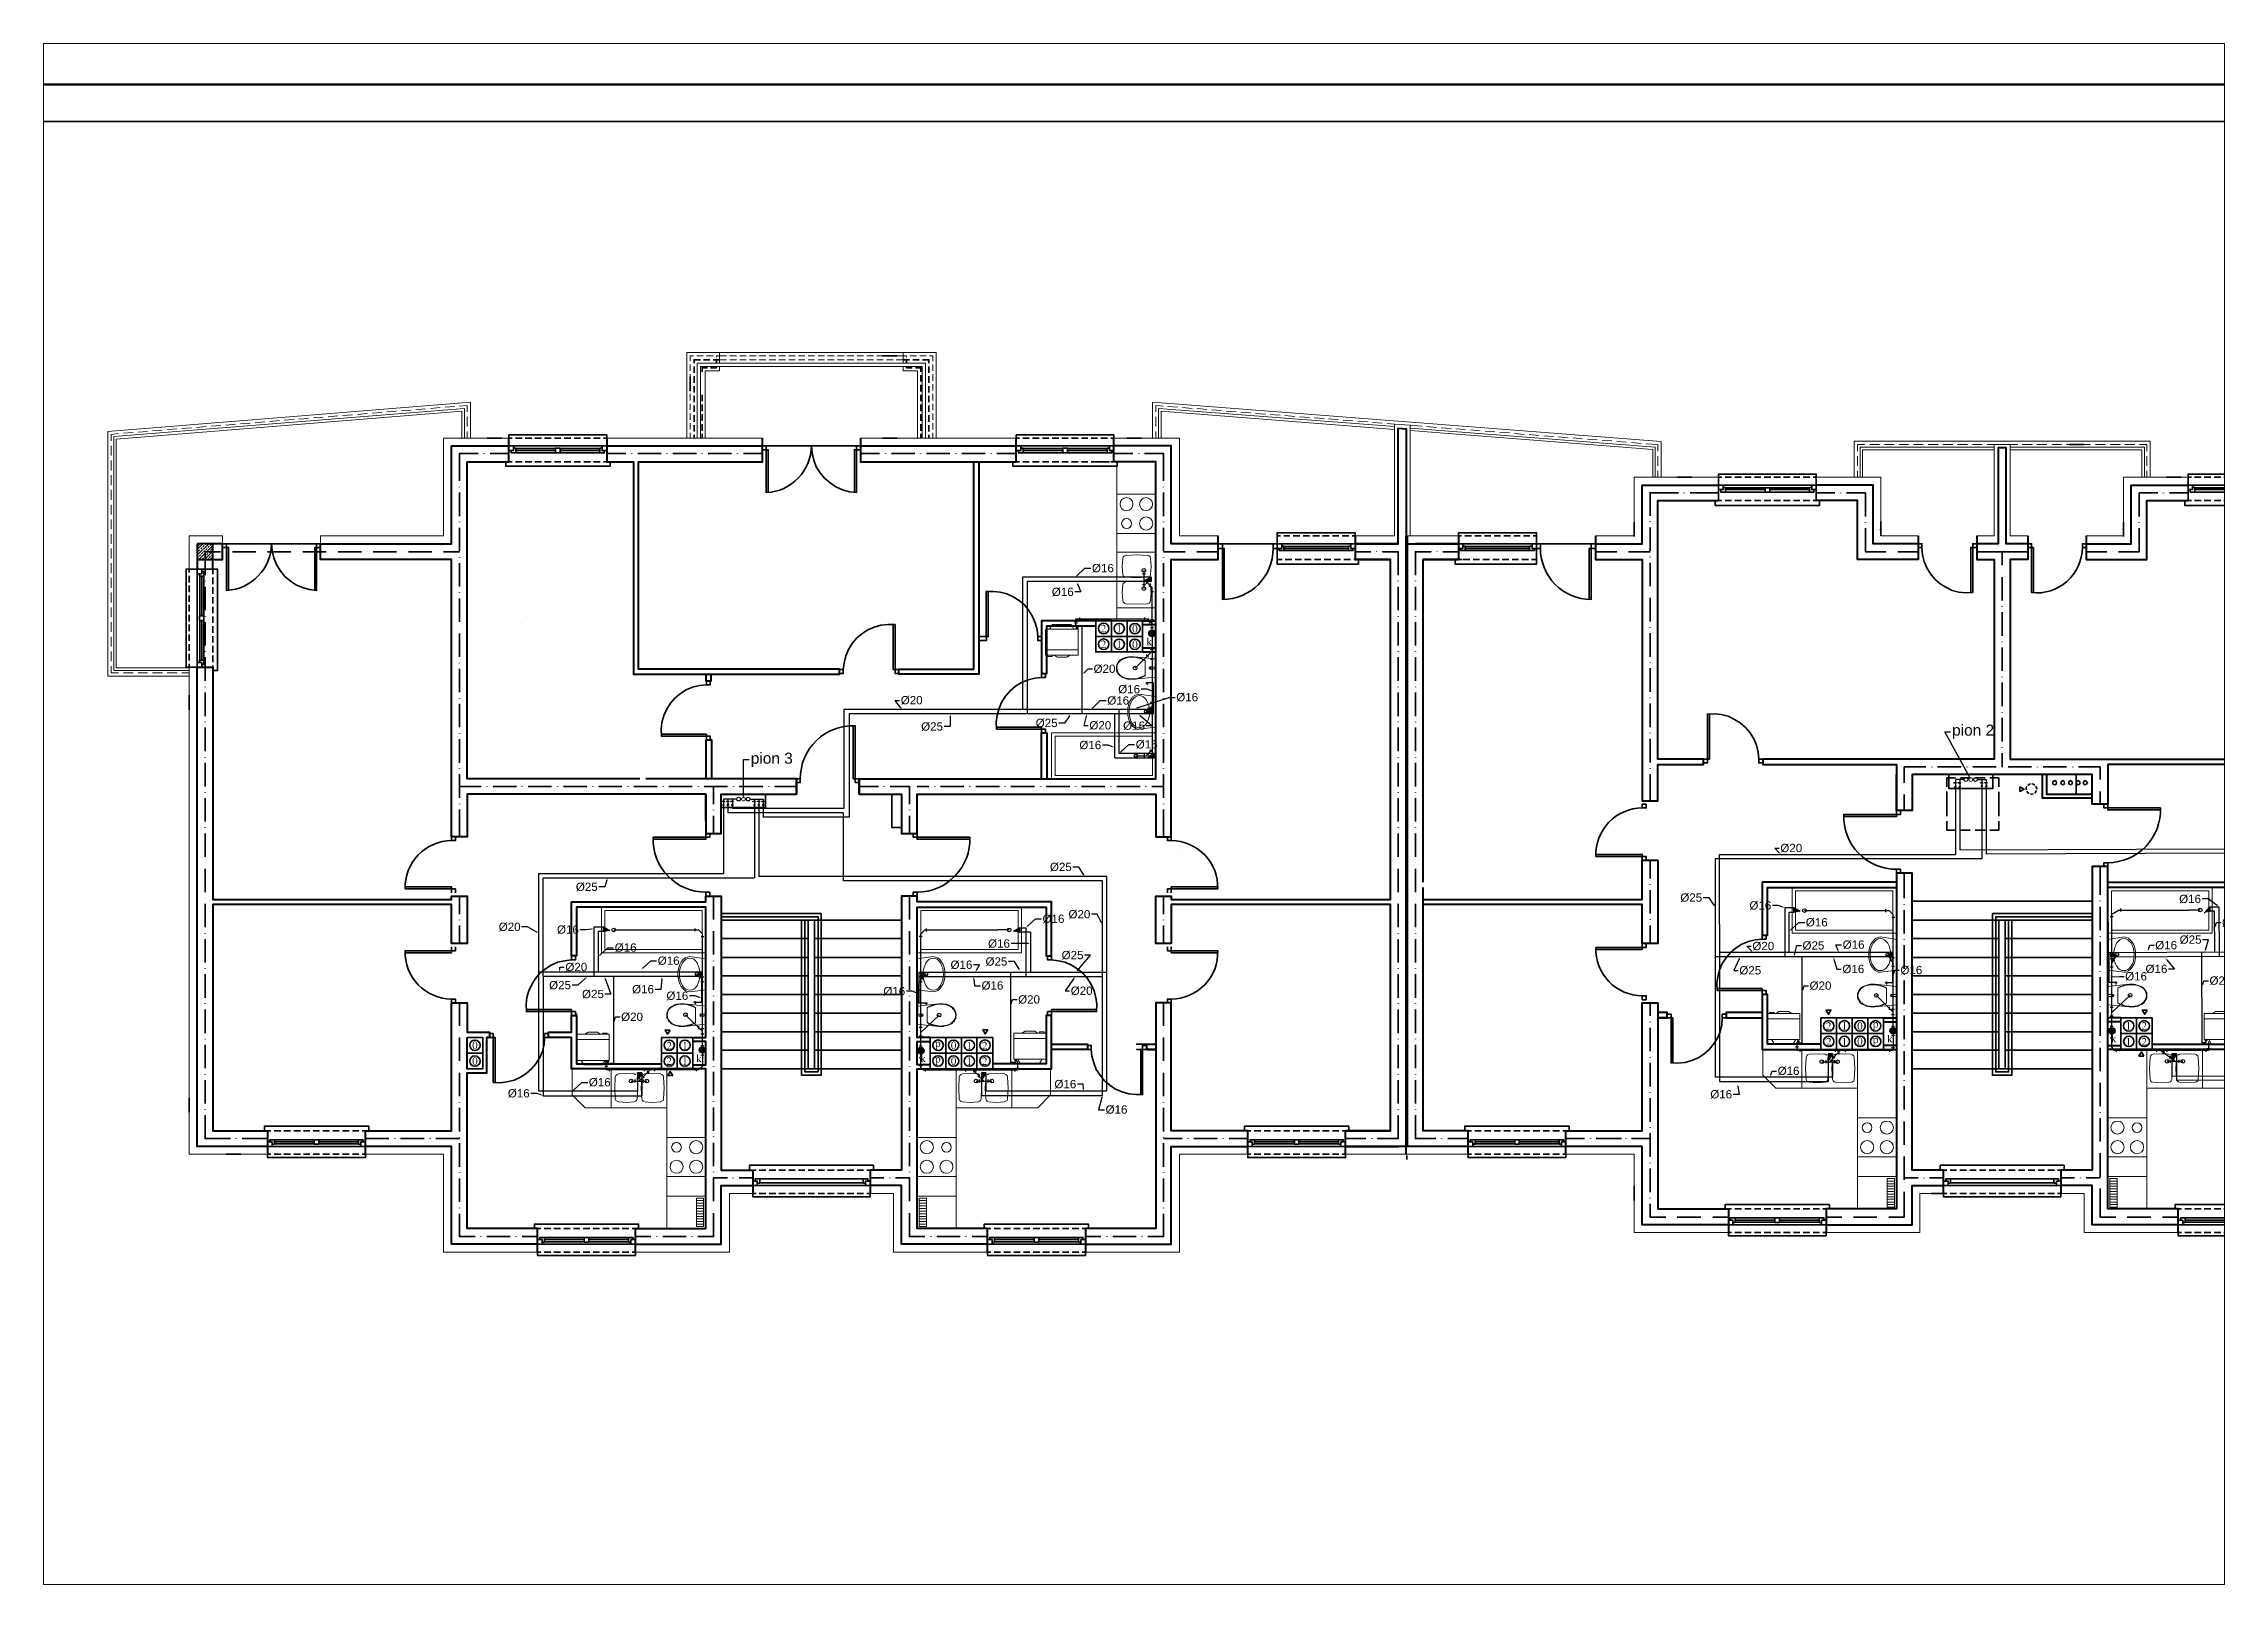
# Paper-space layout 'Układ1' of a CAD drawing. Header units: millimetres. Extents: x 0 to 592, y 0 to 418.
# The model-space entities are those that its viewports show. They can reach past a viewport. Long polylines and large blocks are cut down to what shows.
import ezdxf
from ezdxf import colors
from ezdxf.entities.mleader import LeaderData, LeaderLine
from ezdxf.math import Vec2, Vec3

# ---------------------------------------------------------------- set-up
doc = ezdxf.new("R2010")
doc.units = ezdxf.units.MM
doc.linetypes.add('ACAD_ISO02W100', pattern=[15, 12, -3])
for name, color, linetype in [('baterie', 50, 'Continuous'), ('woda ciepła średnice', 10, 'Continuous'), ('woda zimna średnice', 140, 'Continuous')]:
    doc.layers.add(name, color=color, linetype=linetype)
for name, color, linetype, lineweight in [('cyrkulacja', 100, 'ACAD_ISO02W100', 18), ('woda ciepła', 10, 'Continuous', 18), ('woda zimna', 140, 'Continuous', 18)]:
    doc.layers.add(name, color=color, linetype=linetype, lineweight=lineweight)
doc.layers.add('kanalizacja', color=7, linetype='Continuous', true_color=0xb06239)
doc.styles.get("Standard").update_dxf_attribs({"font": 'arial.ttf'})

msp = doc.modelspace()

# ---------------------------------------------------------------- hatches: boundary and pattern name
at = {"transparency": 33554559}
for points in [[(8261.6, 7152.7), (8262, 7152.3), (8262.4, 7152.3), (8262.8, 7152.7), (8263.1, 7152.7)], [(9056.9, 7141.8), (9056.6, 7141.8), (9056.2, 7141.4), (9056.2, 7141.4), (9055.8, 7141.1), (9050.9, 7141.1), (9050.6, 7140.7), (9050.6, 7140.3), (9050.2, 7140.3), (9050.2, 7140), (9056.2, 7140)], [(9050.9, 7149.3), (9050.9, 7148.6), (9050.6, 7148.6), (9050.6, 7147.5), (9050.6, 7147.5), (9050.9, 7147.8), (9050.9, 7148.2), (9051.3, 7148.2), (9051.3, 7148.6), (9051.7, 7148.6), (9051.7, 7148.9), (9052.4, 7148.9), (9052.8, 7149.3), (9052.8, 7149.3)], [(9053.2, 7150.5), (9052.8, 7150.5), (9052.4, 7150.1), (9051.7, 7150.1), (9051.7, 7149.7), (9051.3, 7149.7), (9051.3, 7149.3), (9050.9, 7149.3), (9053.2, 7149.3), (9053.6, 7148.9), (9054.3, 7148.9), (9054.3, 7148.6), (9054.7, 7148.6), (9054.7, 7147.8), (9055.1, 7147.5), (9055.1, 7147.1), (9055.1, 7146.3), (9054.7, 7146.3), (9054.7, 7145.2), (9054.3, 7145.2), (9054.3, 7144.8), (9053.9, 7144.4), (9053.9, 7144.1), (9053.9, 7144.1), (9053.6, 7143.7), (9053.6, 7143.7), (9053.2, 7143.3), (9053.2, 7142.9), (9052.8, 7142.9), (9052.8, 7142.6), (9052.4, 7142.6), (9052.1, 7142.2), (9052.1, 7141.8), (9051.7, 7141.8), (9051.7, 7141.4), (9051.3, 7141.4), (9050.9, 7141.1), (9051.7, 7141.1), (9052.1, 7141.4), (9052.4, 7141.4), (9052.4, 7141.8), (9052.8, 7142.2), (9052.8, 7142.2), (9053.2, 7142.6), (9053.6, 7142.9), (9053.6, 7143.3), (9053.9, 7143.7), (9054.3, 7143.7), (9054.7, 7144.1), (9054.7, 7144.4), (9055.1, 7144.8), (9055.1, 7144.8), (9055.4, 7145.2), (9055.4, 7145.6), (9055.8, 7145.6), (9055.8, 7145.9), (9055.8, 7146.3), (9056.2, 7146.3), (9056.2, 7147.8), (9056.2, 7148.6), (9055.8, 7148.9), (9055.8, 7149.3), (9055.4, 7149.7), (9055.1, 7149.7), (9054.7, 7150.1), (9054.3, 7150.1), (9053.9, 7150.5), (9053.6, 7150.5)], [(9075.7, 7150.5), (9075.3, 7150.5), (9073.1, 7148.9), (9074.2, 7148.9), (9074.6, 7148.6), (9074.6, 7148.2), (9074.6, 7140.7), (9074.2, 7140.7), (9074.2, 7140.3), (9073.1, 7140.3), (9073.1, 7140), (9076.8, 7140), (9076.8, 7140.3), (9076.1, 7140.3), (9075.7, 7140.7), (9075.7, 7141.8)], [(9095.2, 7149.7), (9094.8, 7149.7), (9094.4, 7149.3), (9094.4, 7148.9), (9094.1, 7148.9), (9094.1, 7148.6), (9093.7, 7148.2), (9093.7, 7147.8), (9093.7, 7147.8), (9093.3, 7147.5), (9093.3, 7147.1), (9093.3, 7145.6), (9092.9, 7145.2), (9092.9, 7144.8), (9092.9, 7144.8), (9093.3, 7144.4), (9093.3, 7142.9), (9093.3, 7142.6), (9093.7, 7142.2), (9093.7, 7141.8), (9093.7, 7141.8), (9094.1, 7141.4), (9094.1, 7141.1), (9094.4, 7140.7), (9094.8, 7140.7), (9094.8, 7140.3), (9096.3, 7140.3), (9095.9, 7140.3), (9095.6, 7140.7), (9095.6, 7140.7), (9095.2, 7141.1), (9095.2, 7141.4), (9095.2, 7141.4), (9094.8, 7141.8), (9094.8, 7142.9), (9094.8, 7143.7), (9094.4, 7144.1), (9094.4, 7144.8), (9094.4, 7145.9), (9094.8, 7146.3), (9094.8, 7148.2), (9095.2, 7148.6), (9095.2, 7149.3), (9095.6, 7149.3), (9095.9, 7149.7), (9096.3, 7149.7)], [(9096.3, 7150.5), (9095.9, 7150.5), (9095.6, 7150.1), (9095.2, 7150.1), (9095.2, 7149.7), (9097.1, 7149.7), (9097.4, 7149.3), (9097.4, 7148.9), (9097.8, 7148.6), (9097.8, 7148.2), (9097.8, 7147.8), (9098.2, 7147.8), (9098.2, 7146.3), (9098.2, 7142.9), (9098.2, 7142.6), (9097.8, 7142.2), (9097.8, 7141.4), (9097.8, 7141.4), (9097.4, 7141.1), (9097.4, 7140.7), (9097.1, 7140.7), (9097.1, 7140.3), (9095.2, 7140.3), (9095.2, 7140), (9097.4, 7140), (9097.4, 7140.3), (9097.8, 7140.3), (9098.2, 7140.7), (9098.2, 7140.7), (9098.6, 7141.1), (9098.6, 7141.1), (9098.9, 7141.4), (9098.9, 7141.8), (9099.3, 7142.2), (9099.3, 7142.6), (9099.3, 7142.9), (9099.7, 7143.3), (9099.7, 7145.2), (9099.7, 7146.7), (9099.7, 7146.7), (9099.3, 7147.1), (9099.3, 7147.8), (9099.3, 7147.8), (9098.9, 7148.2), (9098.9, 7148.6), (9098.9, 7148.6), (9098.6, 7148.9), (9098.6, 7149.3), (9098.6, 7149.3), (9098.2, 7149.7), (9097.8, 7149.7), (9097.8, 7150.1), (9097.1, 7150.1), (9097.1, 7150.5), (9096.7, 7150.5)], [(9056.9, 7120.5), (9056.6, 7120.5), (9056.2, 7120.1), (9056.2, 7120.1), (9055.8, 7119.7), (9050.9, 7119.7), (9050.6, 7119.3), (9050.6, 7119), (9050.2, 7119), (9050.2, 7118.6), (9056.2, 7118.6)], [(9050.9, 7128), (9050.9, 7127.2), (9050.6, 7127.2), (9050.6, 7126.1), (9050.6, 7126.1), (9050.9, 7126.4), (9050.9, 7126.8), (9051.3, 7126.8), (9051.3, 7127.2), (9051.7, 7127.2), (9051.7, 7127.6), (9052.4, 7127.6), (9052.8, 7128), (9052.8, 7128)], [(9053.2, 7129.1), (9052.8, 7129.1), (9052.4, 7128.7), (9051.7, 7128.7), (9051.7, 7128.3), (9051.3, 7128.3), (9051.3, 7128), (9050.9, 7128), (9053.2, 7128), (9053.6, 7127.6), (9054.3, 7127.6), (9054.3, 7127.2), (9054.7, 7127.2), (9054.7, 7126.4), (9055.1, 7126.1), (9055.1, 7125.7), (9055.1, 7125), (9054.7, 7125), (9054.7, 7123.8), (9054.3, 7123.8), (9054.3, 7123.4), (9053.9, 7123.1), (9053.9, 7122.7), (9053.9, 7122.7), (9053.6, 7122.3), (9053.6, 7122.3), (9053.2, 7122), (9053.2, 7121.6), (9052.8, 7121.6), (9052.8, 7121.2), (9052.4, 7121.2), (9052.1, 7120.8), (9052.1, 7120.5), (9051.7, 7120.5), (9051.7, 7120.1), (9051.3, 7120.1), (9050.9, 7119.7), (9051.7, 7119.7), (9052.1, 7120.1), (9052.4, 7120.1), (9052.4, 7120.5), (9052.8, 7120.8), (9052.8, 7120.8), (9053.2, 7121.2), (9053.6, 7121.6), (9053.6, 7122), (9053.9, 7122.3), (9054.3, 7122.3), (9054.7, 7122.7), (9054.7, 7123.1), (9055.1, 7123.4), (9055.1, 7123.4), (9055.4, 7123.8), (9055.4, 7124.2), (9055.8, 7124.2), (9055.8, 7124.6), (9055.8, 7125), (9056.2, 7125), (9056.2, 7126.4), (9056.2, 7127.2), (9055.8, 7127.6), (9055.8, 7128), (9055.4, 7128.3), (9055.1, 7128.3), (9054.7, 7128.7), (9054.3, 7128.7), (9053.9, 7129.1), (9053.6, 7129.1)], [(9075.7, 7129.1), (9075.3, 7129.1), (9073.1, 7127.6), (9074.2, 7127.6), (9074.6, 7127.2), (9074.6, 7126.8), (9074.6, 7119.3), (9074.2, 7119.3), (9074.2, 7119), (9073.1, 7119), (9073.1, 7118.6), (9076.8, 7118.6), (9076.8, 7119), (9076.1, 7119), (9075.7, 7119.3), (9075.7, 7120.5)], [(9095.2, 7128.3), (9094.8, 7128.3), (9094.4, 7128), (9094.4, 7127.6), (9094.1, 7127.6), (9094.1, 7127.2), (9093.7, 7126.8), (9093.7, 7126.4), (9093.7, 7126.4), (9093.3, 7126.1), (9093.3, 7125.7), (9093.3, 7124.2), (9092.9, 7123.8), (9092.9, 7123.4), (9092.9, 7123.4), (9093.3, 7123.1), (9093.3, 7121.6), (9093.3, 7121.2), (9093.7, 7120.8), (9093.7, 7120.5), (9093.7, 7120.5), (9094.1, 7120.1), (9094.1, 7119.7), (9094.4, 7119.3), (9094.8, 7119.3), (9094.8, 7119), (9096.3, 7119), (9095.9, 7119), (9095.6, 7119.3), (9095.6, 7119.3), (9095.2, 7119.7), (9095.2, 7120.1), (9095.2, 7120.1), (9094.8, 7120.5), (9094.8, 7121.6), (9094.8, 7122.3), (9094.4, 7122.7), (9094.4, 7123.4), (9094.4, 7124.6), (9094.8, 7125), (9094.8, 7126.8), (9095.2, 7127.2), (9095.2, 7128), (9095.6, 7128), (9095.9, 7128.3), (9096.3, 7128.3)], [(9096.3, 7129.1), (9095.9, 7129.1), (9095.6, 7128.7), (9095.2, 7128.7), (9095.2, 7128.3), (9097.1, 7128.3), (9097.4, 7128), (9097.4, 7127.6), (9097.8, 7127.2), (9097.8, 7126.8), (9097.8, 7126.4), (9098.2, 7126.4), (9098.2, 7125), (9098.2, 7121.6), (9098.2, 7121.2), (9097.8, 7120.8), (9097.8, 7120.1), (9097.8, 7120.1), (9097.4, 7119.7), (9097.4, 7119.3), (9097.1, 7119.3), (9097.1, 7119), (9095.2, 7119), (9095.2, 7118.6), (9097.4, 7118.6), (9097.4, 7119), (9097.8, 7119), (9098.2, 7119.3), (9098.2, 7119.3), (9098.6, 7119.7), (9098.6, 7119.7), (9098.9, 7120.1), (9098.9, 7120.5), (9099.3, 7120.8), (9099.3, 7121.2), (9099.3, 7121.6), (9099.7, 7122), (9099.7, 7123.8), (9099.7, 7125.3), (9099.7, 7125.3), (9099.3, 7125.7), (9099.3, 7126.4), (9099.3, 7126.4), (9098.9, 7126.8), (9098.9, 7127.2), (9098.9, 7127.2), (9098.6, 7127.6), (9098.6, 7128), (9098.6, 7128), (9098.2, 7128.3), (9097.8, 7128.3), (9097.8, 7128.7), (9097.1, 7128.7), (9097.1, 7129.1), (9096.7, 7129.1)], [(9114.7, 7132.8), (9114.3, 7132.8), (9112.1, 7132.1), (9113.2, 7132.1), (9113.2, 7131.7), (9113.2, 7131.3), (9113.2, 7123.1), (9113.2, 7123.1), (9112.8, 7122.7), (9112.1, 7122.7), (9112.1, 7122.3), (9115.8, 7122.3), (9115.8, 7122.7), (9114.7, 7122.7), (9114.7, 7123.1), (9114.7, 7126.1)], [(9119.6, 7129.1), (9116.6, 7129.1), (9116.9, 7128.7), (9116.9, 7128.3), (9116.9, 7128.3), (9116.6, 7128), (9116.2, 7127.6), (9114.7, 7126.1), (9116.6, 7123.4), (9116.6, 7123.4), (9116.9, 7123.1), (9116.9, 7122.7), (9116.6, 7122.7), (9116.6, 7122.3), (9119.9, 7122.3), (9119.9, 7122.7), (9119.2, 7122.7), (9118.8, 7123.1), (9118.4, 7123.1), (9118.4, 7123.4), (9118.1, 7123.8), (9117.7, 7123.8), (9117.7, 7124.2), (9115.8, 7126.4), (9117.7, 7128.3), (9118.1, 7128.3), (9118.1, 7128.7), (9118.4, 7128.7), (9118.8, 7129.1)], [(10036, 6609.7), (10036, 6609), (10035.6, 6609), (10035.6, 6607.9), (10035.6, 6607.9), (10036, 6608.2), (10036, 6608.6), (10036.4, 6608.6), (10036.4, 6609), (10036.7, 6609), (10036.7, 6609.4), (10037.5, 6609.4), (10037.9, 6609.7), (10037.9, 6609.7)], [(10038.2, 6610.9), (10037.9, 6610.9), (10037.5, 6610.5), (10036.7, 6610.5), (10036.7, 6610.1), (10036.4, 6610.1), (10036.4, 6609.7), (10036, 6609.7), (10038.2, 6609.7), (10038.6, 6609.4), (10039.4, 6609.4), (10039.4, 6609), (10039.7, 6609), (10039.7, 6608.2), (10040.1, 6607.9), (10040.1, 6607.5), (10040.1, 6606.7), (10039.7, 6606.7), (10039.7, 6605.6), (10039.4, 6605.6), (10039.4, 6605.2), (10039, 6604.9), (10039, 6604.5), (10039, 6604.5), (10038.6, 6604.1), (10038.6, 6604.1), (10038.2, 6603.7), (10038.2, 6603.4), (10037.9, 6603.4), (10037.9, 6603), (10037.5, 6603), (10037.1, 6602.6), (10037.1, 6602.2), (10036.7, 6602.2), (10036.7, 6601.9), (10036.4, 6601.9), (10036, 6601.5), (10036.7, 6601.5), (10037.1, 6601.9), (10037.5, 6601.9), (10037.5, 6602.2), (10037.9, 6602.6), (10037.9, 6602.6), (10038.2, 6603), (10038.6, 6603.4), (10038.6, 6603.7), (10039, 6604.1), (10039.4, 6604.1), (10039.7, 6604.5), (10039.7, 6604.9), (10040.1, 6605.2), (10040.1, 6605.2), (10040.5, 6605.6), (10040.5, 6606), (10040.9, 6606), (10040.9, 6606.4), (10040.9, 6606.7), (10041.2, 6606.7), (10041.2, 6608.2), (10041.2, 6609), (10040.9, 6609.4), (10040.9, 6609.7), (10040.5, 6610.1), (10040.1, 6610.1), (10039.7, 6610.5), (10039.4, 6610.5), (10039, 6610.9), (10038.6, 6610.9)], [(10060.7, 6610.9), (10060.4, 6610.9), (10058.1, 6609.4), (10059.2, 6609.4), (10059.6, 6609), (10059.6, 6608.6), (10059.6, 6601.1), (10059.2, 6601.1), (10059.2, 6600.7), (10058.1, 6600.7), (10058.1, 6600.4), (10061.9, 6600.4), (10061.9, 6600.7), (10061.1, 6600.7), (10060.7, 6601.1), (10060.7, 6602.2)], [(10079.9, 6610.1), (10079.5, 6610.1), (10079.1, 6609.7), (10079.1, 6609.4), (10078.7, 6609.4), (10078.7, 6609), (10078.4, 6608.6), (10078.4, 6608.2), (10078.4, 6608.2), (10078, 6607.9), (10078, 6607.5), (10078, 6606), (10077.6, 6605.6), (10077.6, 6605.2), (10077.6, 6605.2), (10078, 6604.9), (10078, 6603.4), (10078, 6603), (10078.4, 6602.6), (10078.4, 6602.2), (10078.4, 6602.2), (10078.7, 6601.9), (10078.7, 6601.5), (10079.1, 6601.1), (10079.5, 6601.1), (10079.5, 6600.7), (10081, 6600.7), (10080.6, 6600.7), (10080.2, 6601.1), (10080.2, 6601.1), (10079.9, 6601.5), (10079.9, 6601.9), (10079.9, 6601.9), (10079.5, 6602.2), (10079.5, 6603.4), (10079.5, 6604.1), (10079.1, 6604.5), (10079.1, 6605.2), (10079.1, 6606.4), (10079.5, 6606.7), (10079.5, 6608.6), (10079.9, 6609), (10079.9, 6609.7), (10080.2, 6609.7), (10080.6, 6610.1), (10081, 6610.1)], [(10081, 6610.9), (10080.6, 6610.9), (10080.2, 6610.5), (10079.9, 6610.5), (10079.9, 6610.1), (10081.7, 6610.1), (10082.1, 6609.7), (10082.1, 6609.4), (10082.5, 6609), (10082.5, 6608.6), (10082.5, 6608.2), (10082.9, 6608.2), (10082.9, 6606.7), (10082.9, 6603.4), (10082.9, 6603), (10082.5, 6602.6), (10082.5, 6601.9), (10082.5, 6601.9), (10082.1, 6601.5), (10082.1, 6601.1), (10081.7, 6601.1), (10081.7, 6600.7), (10079.9, 6600.7), (10079.9, 6600.4), (10082.1, 6600.4), (10082.1, 6600.7), (10082.5, 6600.7), (10082.9, 6601.1), (10082.9, 6601.1), (10083.2, 6601.5), (10083.2, 6601.5), (10083.6, 6601.9), (10083.6, 6602.2), (10084, 6602.6), (10084, 6603), (10084, 6603.4), (10084.4, 6603.7), (10084.4, 6605.6), (10084.4, 6607.1), (10084.4, 6607.1), (10084, 6607.5), (10084, 6608.2), (10084, 6608.2), (10083.6, 6608.6), (10083.6, 6609), (10083.6, 6609), (10083.2, 6609.4), (10083.2, 6609.7), (10083.2, 6609.7), (10082.9, 6610.1), (10082.5, 6610.1), (10082.5, 6610.5), (10081.7, 6610.5), (10081.7, 6610.9), (10081.4, 6610.9)], [(10100.9, 6610.9), (10100.9, 6610.9), (10098.6, 6610.1), (10099, 6609.7), (10099.4, 6609.7), (10099.7, 6609.4), (10099.7, 6602.2), (10099.7, 6601.5), (10099.7, 6601.1), (10099.7, 6601.1), (10099.4, 6600.7), (10098.6, 6600.7), (10098.6, 6600.4), (10102, 6600.4), (10102, 6600.7), (10101.2, 6600.7), (10101.2, 6601.1), (10100.9, 6601.5), (10100.9, 6604.1), (10102, 6604.1), (10101.6, 6604.5), (10101.2, 6604.5), (10101.2, 6605.2), (10100.9, 6605.2), (10100.9, 6608.6), (10101.2, 6609), (10100.9, 6609.4)], [(10101.2, 6609.7), (10101.2, 6609.4), (10100.9, 6609.4), (10101.2, 6609), (10101.6, 6609.4), (10102, 6609.4), (10102, 6609.7), (10102.7, 6609.7)], [(10103.1, 6610.9), (10102.7, 6610.9), (10102.4, 6610.5), (10102, 6610.5), (10101.6, 6610.1), (10101.6, 6610.1), (10101.2, 6609.7), (10103.1, 6609.7), (10103.5, 6609.4), (10103.9, 6609), (10103.9, 6609), (10104.2, 6608.6), (10104.2, 6607.9), (10104.2, 6607.5), (10104.6, 6607.1), (10104.6, 6606.4), (10104.2, 6606.4), (10104.2, 6604.9), (10103.9, 6604.9), (10103.9, 6604.5), (10103.9, 6604.5), (10103.5, 6604.1), (10102.7, 6604.1), (10104.2, 6603.7), (10104.2, 6604.1), (10104.6, 6604.1), (10104.6, 6604.5), (10105, 6604.5), (10105, 6604.9), (10105.4, 6605.2), (10105.4, 6606), (10105.7, 6606), (10105.7, 6607.5), (10105.7, 6608.6), (10105.7, 6608.6), (10105.4, 6609), (10105.4, 6609.4), (10105.4, 6609.4), (10105, 6609.7), (10105, 6610.1), (10104.6, 6610.1), (10104.6, 6610.5), (10104.2, 6610.5), (10103.9, 6610.9), (10103.5, 6610.9)], [(10446.6, 6610.9), (10446.2, 6610.9), (10444, 6609.4), (10445.1, 6609.4), (10445.4, 6609), (10445.4, 6608.6), (10445.4, 6601.1), (10445.1, 6601.1), (10445.1, 6600.7), (10444, 6600.7), (10444, 6600.4), (10447.7, 6600.4), (10447.7, 6600.7), (10447, 6600.7), (10446.6, 6601.1), (10446.6, 6602.2)], [(10464.6, 6609.7), (10464.6, 6609), (10464.2, 6609), (10464.2, 6607.9), (10464.2, 6607.9), (10464.6, 6608.2), (10464.6, 6608.6), (10464.9, 6608.6), (10464.9, 6609), (10465.3, 6609), (10465.3, 6609.4), (10466.1, 6609.4), (10466.4, 6609.7), (10466.4, 6609.7)], [(10466.8, 6610.9), (10466.4, 6610.9), (10466.1, 6610.5), (10465.3, 6610.5), (10465.3, 6610.1), (10464.9, 6610.1), (10464.9, 6609.7), (10464.6, 6609.7), (10466.8, 6609.7), (10467.2, 6609.4), (10467.9, 6609.4), (10467.9, 6609), (10468.3, 6609), (10468.3, 6608.2), (10468.7, 6607.9), (10468.7, 6607.5), (10468.7, 6606.7), (10468.3, 6606.7), (10468.3, 6605.6), (10467.9, 6605.6), (10467.9, 6605.2), (10467.6, 6604.9), (10467.6, 6604.5), (10467.6, 6604.5), (10467.2, 6604.1), (10467.2, 6604.1), (10466.8, 6603.7), (10466.8, 6603.4), (10466.4, 6603.4), (10466.4, 6603), (10466.1, 6603), (10465.7, 6602.6), (10465.7, 6602.2), (10465.3, 6602.2), (10465.3, 6601.9), (10464.9, 6601.9), (10464.6, 6601.5), (10465.3, 6601.5), (10465.7, 6601.9), (10466.1, 6601.9), (10466.1, 6602.2), (10466.4, 6602.6), (10466.4, 6602.6), (10466.8, 6603), (10467.2, 6603.4), (10467.2, 6603.7), (10467.6, 6604.1), (10467.9, 6604.1), (10468.3, 6604.5), (10468.3, 6604.9), (10468.7, 6605.2), (10468.7, 6605.2), (10469.1, 6605.6), (10469.1, 6606), (10469.4, 6606), (10469.4, 6606.4), (10469.4, 6606.7), (10469.8, 6606.7), (10469.8, 6608.2), (10469.8, 6609), (10469.4, 6609.4), (10469.4, 6609.7), (10469.1, 6610.1), (10468.7, 6610.1), (10468.3, 6610.5), (10467.9, 6610.5), (10467.6, 6610.9), (10467.2, 6610.9)], [(8198.6, 6583.9), (8198.3, 6583.9), (8197.9, 6583.5), (8197.9, 6583.1), (8197.5, 6583.1), (8197.5, 6582.7), (8197.1, 6582.4), (8197.1, 6582), (8197.1, 6582), (8196.8, 6581.6), (8196.8, 6581.2), (8196.8, 6579.7), (8196.4, 6579.4), (8196.4, 6579), (8196.4, 6579), (8196.8, 6578.6), (8196.8, 6577.1), (8196.8, 6576.7), (8197.1, 6576.4), (8197.1, 6576), (8197.1, 6576), (8197.5, 6575.6), (8197.5, 6575.2), (8197.9, 6574.9), (8198.3, 6574.9), (8198.3, 6574.5), (8199.8, 6574.5), (8199.4, 6574.5), (8199, 6574.9), (8199, 6574.9), (8198.6, 6575.2), (8198.6, 6575.6), (8198.6, 6575.6), (8198.3, 6576), (8198.3, 6577.1), (8198.3, 6577.9), (8197.9, 6578.2), (8197.9, 6579), (8197.9, 6580.1), (8198.3, 6580.5), (8198.3, 6582.4), (8198.6, 6582.7), (8198.6, 6583.5), (8199, 6583.5), (8199.4, 6583.9), (8199.8, 6583.9)], [(8199.8, 6584.6), (8199.4, 6584.6), (8199, 6584.2), (8198.6, 6584.2), (8198.6, 6583.9), (8200.5, 6583.9), (8200.9, 6583.5), (8200.9, 6583.1), (8201.3, 6582.7), (8201.3, 6582.4), (8201.3, 6582), (8201.6, 6582), (8201.6, 6580.5), (8201.6, 6577.1), (8201.6, 6576.7), (8201.3, 6576.4), (8201.3, 6575.6), (8201.3, 6575.6), (8200.9, 6575.2), (8200.9, 6574.9), (8200.5, 6574.9), (8200.5, 6574.5), (8198.6, 6574.5), (8198.6, 6574.1), (8200.9, 6574.1), (8200.9, 6574.5), (8201.3, 6574.5), (8201.6, 6574.9), (8201.6, 6574.9), (8202, 6575.2), (8202, 6575.2), (8202.4, 6575.6), (8202.4, 6576), (8202.8, 6576.4), (8202.8, 6576.7), (8202.8, 6577.1), (8203.1, 6577.5), (8203.1, 6579.4), (8203.1, 6580.9), (8203.1, 6580.9), (8202.8, 6581.2), (8202.8, 6582), (8202.8, 6582), (8202.4, 6582.4), (8202.4, 6582.7), (8202.4, 6582.7), (8202, 6583.1), (8202, 6583.5), (8202, 6583.5), (8201.6, 6583.9), (8201.3, 6583.9), (8201.3, 6584.2), (8200.5, 6584.2), (8200.5, 6584.6), (8200.1, 6584.6)], [(8461.1, 6583.1), (8461.1, 6582.4), (8460.7, 6582.4), (8460.7, 6581.2), (8460.7, 6581.2), (8461.1, 6581.6), (8461.1, 6582), (8461.5, 6582), (8461.5, 6582.4), (8461.9, 6582.4), (8461.9, 6582.7), (8462.6, 6582.7), (8463, 6583.1), (8463, 6583.1)], [(8463.4, 6584.2), (8463, 6584.2), (8462.6, 6583.9), (8461.9, 6583.9), (8461.9, 6583.5), (8461.5, 6583.5), (8461.5, 6583.1), (8461.1, 6583.1), (8463.4, 6583.1), (8463.7, 6582.7), (8464.5, 6582.7), (8464.5, 6582.4), (8464.9, 6582.4), (8464.9, 6581.6), (8465.2, 6581.2), (8465.2, 6580.9), (8465.2, 6580.1), (8464.9, 6580.1), (8464.9, 6579), (8464.5, 6579), (8464.5, 6578.6), (8464.1, 6578.2), (8464.1, 6577.9), (8464.1, 6577.9), (8463.7, 6577.5), (8463.7, 6577.5), (8463.4, 6577.1), (8463.4, 6576.7), (8463, 6576.7), (8463, 6576.4), (8462.6, 6576.4), (8462.2, 6576), (8462.2, 6575.6), (8461.9, 6575.6), (8461.9, 6575.2), (8461.5, 6575.2), (8461.1, 6574.9), (8461.9, 6574.9), (8462.2, 6575.2), (8462.6, 6575.2), (8462.6, 6575.6), (8463, 6576), (8463, 6576), (8463.4, 6576.4), (8463.7, 6576.7), (8463.7, 6577.1), (8464.1, 6577.5), (8464.5, 6577.5), (8464.9, 6577.9), (8464.9, 6578.2), (8465.2, 6578.6), (8465.2, 6578.6), (8465.6, 6579), (8465.6, 6579.4), (8466, 6579.4), (8466, 6579.7), (8466, 6580.1), (8466.4, 6580.1), (8466.4, 6581.6), (8466.4, 6582.4), (8466, 6582.7), (8466, 6583.1), (8465.6, 6583.5), (8465.2, 6583.5), (8464.9, 6583.9), (8464.5, 6583.9), (8464.1, 6584.2), (8463.7, 6584.2)], [(8485.9, 6584.2), (8485.5, 6584.2), (8483.2, 6582.7), (8484.4, 6582.7), (8484.7, 6582.4), (8484.7, 6582), (8484.7, 6574.5), (8484.4, 6574.5), (8484.4, 6574.1), (8483.2, 6574.1), (8483.2, 6573.7), (8487, 6573.7), (8487, 6574.1), (8486.2, 6574.1), (8485.9, 6574.5), (8485.9, 6575.6)], [(8827.1, 6584.2), (8827.1, 6584.2), (8824.8, 6583.5), (8825.2, 6583.1), (8825.6, 6583.1), (8826, 6582.7), (8826, 6575.6), (8826, 6574.9), (8826, 6574.5), (8826, 6574.5), (8825.6, 6574.1), (8824.8, 6574.1), (8824.8, 6573.7), (8828.2, 6573.7), (8828.2, 6574.1), (8827.5, 6574.1), (8827.5, 6574.5), (8827.1, 6574.9), (8827.1, 6577.5), (8828.2, 6577.5), (8827.8, 6577.9), (8827.5, 6577.9), (8827.5, 6578.6), (8827.1, 6578.6), (8827.1, 6582), (8827.5, 6582.4), (8827.1, 6582.7)], [(8827.5, 6583.1), (8827.5, 6582.7), (8827.1, 6582.7), (8827.5, 6582.4), (8827.8, 6582.7), (8828.2, 6582.7), (8828.2, 6583.1), (8829, 6583.1)], [(8828.2, 6577.5), (8827.1, 6577.5), (8827.5, 6577.5), (8827.8, 6577.1), (8828.2, 6577.1), (8828.6, 6576.7), (8829.3, 6576.7), (8829.3, 6577.1), (8830.5, 6577.1), (8829, 6577.5)], [(8829.3, 6584.2), (8829, 6584.2), (8828.6, 6583.9), (8828.2, 6583.9), (8827.8, 6583.5), (8827.8, 6583.5), (8827.5, 6583.1), (8829.3, 6583.1), (8829.7, 6582.7), (8830.1, 6582.4), (8830.1, 6582.4), (8830.5, 6582), (8830.5, 6581.2), (8830.5, 6580.9), (8830.8, 6580.5), (8830.8, 6579.7), (8830.5, 6579.7), (8830.5, 6578.2), (8830.1, 6578.2), (8830.1, 6577.9), (8830.1, 6577.9), (8829.7, 6577.5), (8829, 6577.5), (8830.5, 6577.1), (8830.5, 6577.5), (8830.8, 6577.5), (8830.8, 6577.9), (8831.2, 6577.9), (8831.2, 6578.2), (8831.6, 6578.6), (8831.6, 6579.4), (8832, 6579.4), (8832, 6580.9), (8832, 6582), (8832, 6582), (8831.6, 6582.4), (8831.6, 6582.7), (8831.6, 6582.7), (8831.2, 6583.1), (8831.2, 6583.5), (8830.8, 6583.5), (8830.8, 6583.9), (8830.5, 6583.9), (8830.1, 6584.2), (8829.7, 6584.2)], [(8848.8, 6583.9), (8848.5, 6583.9), (8848.1, 6583.5), (8848.1, 6583.1), (8847.7, 6583.1), (8847.7, 6582.7), (8847.3, 6582.4), (8847.3, 6582), (8847.3, 6582), (8847, 6581.6), (8847, 6581.2), (8847, 6579.7), (8846.6, 6579.4), (8846.6, 6579), (8846.6, 6579), (8847, 6578.6), (8847, 6577.1), (8847, 6576.7), (8847.3, 6576.4), (8847.3, 6576), (8847.3, 6576), (8847.7, 6575.6), (8847.7, 6575.2), (8848.1, 6574.9), (8848.5, 6574.9), (8848.5, 6574.5), (8850, 6574.5), (8849.6, 6574.5), (8849.2, 6574.9), (8849.2, 6574.9), (8848.8, 6575.2), (8848.8, 6575.6), (8848.8, 6575.6), (8848.5, 6576), (8848.5, 6577.1), (8848.5, 6577.9), (8848.1, 6578.2), (8848.1, 6579), (8848.1, 6580.1), (8848.5, 6580.5), (8848.5, 6582.4), (8848.8, 6582.7), (8848.8, 6583.5), (8849.2, 6583.5), (8849.6, 6583.9), (8850, 6583.9)], [(8850, 6584.6), (8849.6, 6584.6), (8849.2, 6584.2), (8848.8, 6584.2), (8848.8, 6583.9), (8850.7, 6583.9), (8851.1, 6583.5), (8851.1, 6583.1), (8851.5, 6582.7), (8851.5, 6582.4), (8851.5, 6582), (8851.8, 6582), (8851.8, 6580.5), (8851.8, 6577.1), (8851.8, 6576.7), (8851.5, 6576.4), (8851.5, 6575.6), (8851.5, 6575.6), (8851.1, 6575.2), (8851.1, 6574.9), (8850.7, 6574.9), (8850.7, 6574.5), (8848.8, 6574.5), (8848.8, 6574.1), (8851.1, 6574.1), (8851.1, 6574.5), (8851.5, 6574.5), (8851.8, 6574.9), (8851.8, 6574.9), (8852.2, 6575.2), (8852.2, 6575.2), (8852.6, 6575.6), (8852.6, 6576), (8853, 6576.4), (8853, 6576.7), (8853, 6577.1), (8853.3, 6577.5), (8853.3, 6579.4), (8853.3, 6580.9), (8853.3, 6580.9), (8853, 6581.2), (8853, 6582), (8853, 6582), (8852.6, 6582.4), (8852.6, 6582.7), (8852.6, 6582.7), (8852.2, 6583.1), (8852.2, 6583.5), (8852.2, 6583.5), (8851.8, 6583.9), (8851.5, 6583.9), (8851.5, 6584.2), (8850.7, 6584.2), (8850.7, 6584.6), (8850.3, 6584.6)], [(8872.1, 6584.2), (8871.7, 6584.2), (8869.5, 6582.7), (8870.6, 6582.7), (8871, 6582.4), (8871, 6582), (8871, 6574.5), (8870.6, 6574.5), (8870.6, 6574.1), (8869.5, 6574.1), (8869.5, 6573.7), (8873.2, 6573.7), (8873.2, 6574.1), (8872.5, 6574.1), (8872.1, 6574.5), (8872.1, 6575.6)], [(8889.7, 6583.1), (8889.7, 6582.4), (8889.3, 6582.4), (8889.3, 6581.2), (8889.3, 6581.2), (8889.7, 6581.6), (8889.7, 6582), (8890.1, 6582), (8890.1, 6582.4), (8890.5, 6582.4), (8890.5, 6582.7), (8891.2, 6582.7), (8891.6, 6583.1), (8891.6, 6583.1)], [(8892, 6584.2), (8891.6, 6584.2), (8891.2, 6583.9), (8890.5, 6583.9), (8890.5, 6583.5), (8890.1, 6583.5), (8890.1, 6583.1), (8889.7, 6583.1), (8892, 6583.1), (8892.3, 6582.7), (8893.1, 6582.7), (8893.1, 6582.4), (8893.5, 6582.4), (8893.5, 6581.6), (8893.8, 6581.2), (8893.8, 6580.9), (8893.8, 6580.1), (8893.5, 6580.1), (8893.5, 6579), (8893.1, 6579), (8893.1, 6578.6), (8892.7, 6578.2), (8892.7, 6577.9), (8892.7, 6577.9), (8892.3, 6577.5), (8892.3, 6577.5), (8892, 6577.1), (8892, 6576.7), (8891.6, 6576.7), (8891.6, 6576.4), (8891.2, 6576.4), (8890.8, 6576), (8890.8, 6575.6), (8890.5, 6575.6), (8890.5, 6575.2), (8890.1, 6575.2), (8889.7, 6574.9), (8890.5, 6574.9), (8890.8, 6575.2), (8891.2, 6575.2), (8891.2, 6575.6), (8891.6, 6576), (8891.6, 6576), (8892, 6576.4), (8892.3, 6576.7), (8892.3, 6577.1), (8892.7, 6577.5), (8893.1, 6577.5), (8893.5, 6577.9), (8893.5, 6578.2), (8893.8, 6578.6), (8893.8, 6578.6), (8894.2, 6579), (8894.2, 6579.4), (8894.6, 6579.4), (8894.6, 6579.7), (8894.6, 6580.1), (8895, 6580.1), (8895, 6581.6), (8895, 6582.4), (8894.6, 6582.7), (8894.6, 6583.1), (8894.2, 6583.5), (8893.8, 6583.5), (8893.5, 6583.9), (8893.1, 6583.9), (8892.7, 6584.2), (8892.3, 6584.2)], [(10042, 6602.2), (10041.6, 6602.2), (10041.2, 6601.9), (10041.2, 6601.9), (10040.9, 6601.5), (10036, 6601.5), (10035.6, 6601.1), (10035.6, 6600.7), (10035.2, 6600.7), (10035.2, 6600.4), (10041.2, 6600.4)], [(10042, 6580.9), (10041.6, 6580.9), (10041.2, 6580.5), (10041.2, 6580.5), (10040.9, 6580.1), (10036, 6580.1), (10035.6, 6579.7), (10035.6, 6579.4), (10035.2, 6579.4), (10035.2, 6579), (10041.2, 6579)], [(10036, 6588.4), (10036, 6587.6), (10035.6, 6587.6), (10035.6, 6586.5), (10035.6, 6586.5), (10036, 6586.9), (10036, 6587.2), (10036.4, 6587.2), (10036.4, 6587.6), (10036.7, 6587.6), (10036.7, 6588), (10037.5, 6588), (10037.9, 6588.4), (10037.9, 6588.4)], [(10038.2, 6589.5), (10037.9, 6589.5), (10037.5, 6589.1), (10036.7, 6589.1), (10036.7, 6588.7), (10036.4, 6588.7), (10036.4, 6588.4), (10036, 6588.4), (10038.2, 6588.4), (10038.6, 6588), (10039.4, 6588), (10039.4, 6587.6), (10039.7, 6587.6), (10039.7, 6586.9), (10040.1, 6586.5), (10040.1, 6586.1), (10040.1, 6585.4), (10039.7, 6585.4), (10039.7, 6584.2), (10039.4, 6584.2), (10039.4, 6583.9), (10039, 6583.5), (10039, 6583.1), (10039, 6583.1), (10038.6, 6582.7), (10038.6, 6582.7), (10038.2, 6582.4), (10038.2, 6582), (10037.9, 6582), (10037.9, 6581.6), (10037.5, 6581.6), (10037.1, 6581.2), (10037.1, 6580.9), (10036.7, 6580.9), (10036.7, 6580.5), (10036.4, 6580.5), (10036, 6580.1), (10036.7, 6580.1), (10037.1, 6580.5), (10037.5, 6580.5), (10037.5, 6580.9), (10037.9, 6581.2), (10037.9, 6581.2), (10038.2, 6581.6), (10038.6, 6582), (10038.6, 6582.4), (10039, 6582.7), (10039.4, 6582.7), (10039.7, 6583.1), (10039.7, 6583.5), (10040.1, 6583.9), (10040.1, 6583.9), (10040.5, 6584.2), (10040.5, 6584.6), (10040.9, 6584.6), (10040.9, 6585), (10040.9, 6585.4), (10041.2, 6585.4), (10041.2, 6586.9), (10041.2, 6587.6), (10040.9, 6588), (10040.9, 6588.4), (10040.5, 6588.7), (10040.1, 6588.7), (10039.7, 6589.1), (10039.4, 6589.1), (10039, 6589.5), (10038.6, 6589.5)], [(10060.7, 6589.5), (10060.4, 6589.5), (10058.1, 6588), (10059.2, 6588), (10059.6, 6587.6), (10059.6, 6587.2), (10059.6, 6579.7), (10059.2, 6579.7), (10059.2, 6579.4), (10058.1, 6579.4), (10058.1, 6579), (10061.9, 6579), (10061.9, 6579.4), (10061.1, 6579.4), (10060.7, 6579.7), (10060.7, 6580.9)], [(10079.9, 6589.1), (10079.5, 6589.1), (10079.1, 6588.7), (10079.1, 6588.4), (10078.7, 6588.4), (10078.7, 6588), (10078.4, 6587.6), (10078.4, 6587.2), (10078.4, 6587.2), (10078, 6586.9), (10078, 6586.5), (10078, 6585), (10077.6, 6584.6), (10077.6, 6584.2), (10077.6, 6584.2), (10078, 6583.9), (10078, 6582.4), (10078, 6582), (10078.4, 6581.6), (10078.4, 6581.2), (10078.4, 6581.2), (10078.7, 6580.9), (10078.7, 6580.5), (10079.1, 6580.1), (10079.5, 6580.1), (10079.5, 6579.7), (10081, 6579.7), (10080.6, 6579.7), (10080.2, 6580.1), (10080.2, 6580.1), (10079.9, 6580.5), (10079.9, 6580.9), (10079.9, 6580.9), (10079.5, 6581.2), (10079.5, 6582.4), (10079.5, 6583.1), (10079.1, 6583.5), (10079.1, 6584.2), (10079.1, 6585.4), (10079.5, 6585.7), (10079.5, 6587.6), (10079.9, 6588), (10079.9, 6588.7), (10080.2, 6588.7), (10080.6, 6589.1), (10081, 6589.1)], [(10081, 6589.9), (10080.6, 6589.9), (10080.2, 6589.5), (10079.9, 6589.5), (10079.9, 6589.1), (10081.7, 6589.1), (10082.1, 6588.7), (10082.1, 6588.4), (10082.5, 6588), (10082.5, 6587.6), (10082.5, 6587.2), (10082.9, 6587.2), (10082.9, 6585.7), (10082.9, 6582.4), (10082.9, 6582), (10082.5, 6581.6), (10082.5, 6580.9), (10082.5, 6580.9), (10082.1, 6580.5), (10082.1, 6580.1), (10081.7, 6580.1), (10081.7, 6579.7), (10079.9, 6579.7), (10079.9, 6579.4), (10082.1, 6579.4), (10082.1, 6579.7), (10082.5, 6579.7), (10082.9, 6580.1), (10082.9, 6580.1), (10083.2, 6580.5), (10083.2, 6580.5), (10083.6, 6580.9), (10083.6, 6581.2), (10084, 6581.6), (10084, 6582), (10084, 6582.4), (10084.4, 6582.7), (10084.4, 6584.6), (10084.4, 6586.1), (10084.4, 6586.1), (10084, 6586.5), (10084, 6587.2), (10084, 6587.2), (10083.6, 6587.6), (10083.6, 6588), (10083.6, 6588), (10083.2, 6588.4), (10083.2, 6588.7), (10083.2, 6588.7), (10082.9, 6589.1), (10082.5, 6589.1), (10082.5, 6589.5), (10081.7, 6589.5), (10081.7, 6589.9), (10081.4, 6589.9)], [(10100.9, 6589.5), (10100.9, 6589.5), (10098.6, 6588.7), (10099, 6588.4), (10099.4, 6588.4), (10099.7, 6588), (10099.7, 6580.9), (10099.7, 6580.1), (10099.7, 6579.7), (10099.7, 6579.7), (10099.4, 6579.4), (10098.6, 6579.4), (10098.6, 6579), (10102, 6579), (10102, 6579.4), (10101.2, 6579.4), (10101.2, 6579.7), (10100.9, 6580.1), (10100.9, 6582.7), (10102, 6582.7), (10101.6, 6583.1), (10101.2, 6583.1), (10101.2, 6583.9), (10100.9, 6583.9), (10100.9, 6587.2), (10101.2, 6587.6), (10100.9, 6588)], [(10102, 6604.1), (10100.9, 6604.1), (10101.2, 6604.1), (10101.6, 6603.7), (10102, 6603.7), (10102.4, 6603.4), (10103.1, 6603.4), (10103.1, 6603.7), (10104.2, 6603.7), (10102.7, 6604.1)], [(10101.2, 6588.4), (10101.2, 6588), (10100.9, 6588), (10101.2, 6587.6), (10101.6, 6588), (10102, 6588), (10102, 6588.4), (10102.7, 6588.4)], [(10102, 6582.7), (10100.9, 6582.7), (10101.2, 6582.7), (10101.6, 6582.4), (10102, 6582.4), (10102.4, 6582), (10103.1, 6582), (10103.1, 6582.4), (10104.2, 6582.4), (10102.7, 6582.7)], [(10103.1, 6589.5), (10102.7, 6589.5), (10102.4, 6589.1), (10102, 6589.1), (10101.6, 6588.7), (10101.6, 6588.7), (10101.2, 6588.4), (10103.1, 6588.4), (10103.5, 6588), (10103.9, 6587.6), (10103.9, 6587.6), (10104.2, 6587.2), (10104.2, 6586.5), (10104.2, 6586.1), (10104.6, 6585.7), (10104.6, 6585), (10104.2, 6585), (10104.2, 6583.5), (10103.9, 6583.5), (10103.9, 6583.1), (10103.9, 6583.1), (10103.5, 6582.7), (10102.7, 6582.7), (10104.2, 6582.4), (10104.2, 6582.7), (10104.6, 6582.7), (10104.6, 6583.1), (10105, 6583.1), (10105, 6583.5), (10105.4, 6583.9), (10105.4, 6584.6), (10105.7, 6584.6), (10105.7, 6586.1), (10105.7, 6587.2), (10105.7, 6587.2), (10105.4, 6587.6), (10105.4, 6588), (10105.4, 6588), (10105, 6588.4), (10105, 6588.7), (10104.6, 6588.7), (10104.6, 6589.1), (10104.2, 6589.1), (10103.9, 6589.5), (10103.5, 6589.5)], [(10120.7, 6593.6), (10120.4, 6593.6), (10118.1, 6592.9), (10119.2, 6592.9), (10119.2, 6592.5), (10119.2, 6592.1), (10119.2, 6583.9), (10119.2, 6583.9), (10118.8, 6583.5), (10118.1, 6583.5), (10118.1, 6583.1), (10121.9, 6583.1), (10121.9, 6583.5), (10120.7, 6583.5), (10120.7, 6583.9), (10120.7, 6586.9)], [(10125.6, 6589.9), (10122.6, 6589.9), (10123, 6589.5), (10123, 6589.1), (10123, 6589.1), (10122.6, 6588.7), (10122.2, 6588.4), (10120.7, 6586.9), (10122.6, 6584.2), (10122.6, 6584.2), (10123, 6583.9), (10123, 6583.5), (10122.6, 6583.5), (10122.6, 6583.1), (10126, 6583.1), (10126, 6583.5), (10125.2, 6583.5), (10124.9, 6583.9), (10124.5, 6583.9), (10124.5, 6584.2), (10124.1, 6584.6), (10123.7, 6584.6), (10123.7, 6585), (10121.9, 6587.2), (10123.7, 6589.1), (10124.1, 6589.1), (10124.1, 6589.5), (10124.5, 6589.5), (10124.9, 6589.9)], [(10424.8, 6593.6), (10424.5, 6593.6), (10422.2, 6592.9), (10423.3, 6592.9), (10423.3, 6592.5), (10423.3, 6592.1), (10423.3, 6583.9), (10423.3, 6583.9), (10423, 6583.5), (10422.2, 6583.5), (10422.2, 6583.1), (10426, 6583.1), (10426, 6583.5), (10424.8, 6583.5), (10424.8, 6583.9), (10424.8, 6586.9)], [(10429.7, 6589.9), (10426.7, 6589.9), (10427.1, 6589.5), (10427.1, 6589.1), (10427.1, 6589.1), (10426.7, 6588.7), (10426.3, 6588.4), (10424.8, 6586.9), (10426.7, 6584.2), (10426.7, 6584.2), (10427.1, 6583.9), (10427.1, 6583.5), (10426.7, 6583.5), (10426.7, 6583.1), (10430.1, 6583.1), (10430.1, 6583.5), (10429.3, 6583.5), (10429, 6583.9), (10428.6, 6583.9), (10428.6, 6584.2), (10428.2, 6584.6), (10427.8, 6584.6), (10427.8, 6585), (10426, 6587.2), (10427.8, 6589.1), (10428.2, 6589.1), (10428.2, 6589.5), (10428.6, 6589.5), (10429, 6589.9)], [(10446.6, 6589.5), (10446.2, 6589.5), (10444, 6588), (10445.1, 6588), (10445.4, 6587.6), (10445.4, 6587.2), (10445.4, 6579.7), (10445.1, 6579.7), (10445.1, 6579.4), (10444, 6579.4), (10444, 6579), (10447.7, 6579), (10447.7, 6579.4), (10447, 6579.4), (10446.6, 6579.7), (10446.6, 6580.9)], [(10470.6, 6602.2), (10470.2, 6602.2), (10469.8, 6601.9), (10469.8, 6601.9), (10469.4, 6601.5), (10464.6, 6601.5), (10464.2, 6601.1), (10464.2, 6600.7), (10463.8, 6600.7), (10463.8, 6600.4), (10469.8, 6600.4)], [(10470.6, 6580.9), (10470.2, 6580.9), (10469.8, 6580.5), (10469.8, 6580.5), (10469.4, 6580.1), (10464.6, 6580.1), (10464.2, 6579.7), (10464.2, 6579.4), (10463.8, 6579.4), (10463.8, 6579), (10469.8, 6579)], [(10464.6, 6588.4), (10464.6, 6587.6), (10464.2, 6587.6), (10464.2, 6586.5), (10464.2, 6586.5), (10464.6, 6586.9), (10464.6, 6587.2), (10464.9, 6587.2), (10464.9, 6587.6), (10465.3, 6587.6), (10465.3, 6588), (10466.1, 6588), (10466.4, 6588.4), (10466.4, 6588.4)], [(10466.8, 6589.5), (10466.4, 6589.5), (10466.1, 6589.1), (10465.3, 6589.1), (10465.3, 6588.7), (10464.9, 6588.7), (10464.9, 6588.4), (10464.6, 6588.4), (10466.8, 6588.4), (10467.2, 6588), (10467.9, 6588), (10467.9, 6587.6), (10468.3, 6587.6), (10468.3, 6586.9), (10468.7, 6586.5), (10468.7, 6586.1), (10468.7, 6585.4), (10468.3, 6585.4), (10468.3, 6584.2), (10467.9, 6584.2), (10467.9, 6583.9), (10467.6, 6583.5), (10467.6, 6583.1), (10467.6, 6583.1), (10467.2, 6582.7), (10467.2, 6582.7), (10466.8, 6582.4), (10466.8, 6582), (10466.4, 6582), (10466.4, 6581.6), (10466.1, 6581.6), (10465.7, 6581.2), (10465.7, 6580.9), (10465.3, 6580.9), (10465.3, 6580.5), (10464.9, 6580.5), (10464.6, 6580.1), (10465.3, 6580.1), (10465.7, 6580.5), (10466.1, 6580.5), (10466.1, 6580.9), (10466.4, 6581.2), (10466.4, 6581.2), (10466.8, 6581.6), (10467.2, 6582), (10467.2, 6582.4), (10467.6, 6582.7), (10467.9, 6582.7), (10468.3, 6583.1), (10468.3, 6583.5), (10468.7, 6583.9), (10468.7, 6583.9), (10469.1, 6584.2), (10469.1, 6584.6), (10469.4, 6584.6), (10469.4, 6585), (10469.4, 6585.4), (10469.8, 6585.4), (10469.8, 6586.9), (10469.8, 6587.6), (10469.4, 6588), (10469.4, 6588.4), (10469.1, 6588.7), (10468.7, 6588.7), (10468.3, 6589.1), (10467.9, 6589.1), (10467.6, 6589.5), (10467.2, 6589.5)], [(8198.6, 6562.5), (8198.3, 6562.5), (8197.9, 6562.1), (8197.9, 6561.7), (8197.5, 6561.7), (8197.5, 6561.4), (8197.1, 6561), (8197.1, 6560.6), (8197.1, 6560.6), (8196.8, 6560.3), (8196.8, 6559.9), (8196.8, 6558.4), (8196.4, 6558), (8196.4, 6557.6), (8196.4, 6557.6), (8196.8, 6557.2), (8196.8, 6555.7), (8196.8, 6555.4), (8197.1, 6555), (8197.1, 6554.6), (8197.1, 6554.6), (8197.5, 6554.3), (8197.5, 6553.9), (8197.9, 6553.5), (8198.3, 6553.5), (8198.3, 6553.1), (8199.8, 6553.1), (8199.4, 6553.1), (8199, 6553.5), (8199, 6553.5), (8198.6, 6553.9), (8198.6, 6554.3), (8198.6, 6554.3), (8198.3, 6554.6), (8198.3, 6555.7), (8198.3, 6556.5), (8197.9, 6556.9), (8197.9, 6557.6), (8197.9, 6558.7), (8198.3, 6559.1), (8198.3, 6561), (8198.6, 6561.4), (8198.6, 6562.1), (8199, 6562.1), (8199.4, 6562.5), (8199.8, 6562.5)], [(8199.8, 6563.2), (8199.4, 6563.2), (8199, 6562.9), (8198.6, 6562.9), (8198.6, 6562.5), (8200.5, 6562.5), (8200.9, 6562.1), (8200.9, 6561.7), (8201.3, 6561.4), (8201.3, 6561), (8201.3, 6560.6), (8201.6, 6560.6), (8201.6, 6559.1), (8201.6, 6555.7), (8201.6, 6555.4), (8201.3, 6555), (8201.3, 6554.3), (8201.3, 6554.3), (8200.9, 6553.9), (8200.9, 6553.5), (8200.5, 6553.5), (8200.5, 6553.1), (8198.6, 6553.1), (8198.6, 6552.7), (8200.9, 6552.7), (8200.9, 6553.1), (8201.3, 6553.1), (8201.6, 6553.5), (8201.6, 6553.5), (8202, 6553.9), (8202, 6553.9), (8202.4, 6554.3), (8202.4, 6554.6), (8202.8, 6555), (8202.8, 6555.4), (8202.8, 6555.7), (8203.1, 6556.1), (8203.1, 6558), (8203.1, 6559.5), (8203.1, 6559.5), (8202.8, 6559.9), (8202.8, 6560.6), (8202.8, 6560.6), (8202.4, 6561), (8202.4, 6561.4), (8202.4, 6561.4), (8202, 6561.7), (8202, 6562.1), (8202, 6562.1), (8201.6, 6562.5), (8201.3, 6562.5), (8201.3, 6562.9), (8200.5, 6562.9), (8200.5, 6563.2), (8200.1, 6563.2)], [(8467.1, 6575.6), (8466.7, 6575.6), (8466.4, 6575.2), (8466.4, 6575.2), (8466, 6574.9), (8461.1, 6574.9), (8460.7, 6574.5), (8460.7, 6574.1), (8460.4, 6574.1), (8460.4, 6573.7), (8466.4, 6573.7)], [(8467.1, 6554.6), (8466.7, 6554.6), (8466.4, 6554.3), (8466.4, 6554.3), (8466, 6553.9), (8461.1, 6553.9), (8460.7, 6553.5), (8460.7, 6553.1), (8460.4, 6553.1), (8460.4, 6552.7), (8466.4, 6552.7)], [(8461.1, 6562.1), (8461.1, 6561.4), (8460.7, 6561.4), (8460.7, 6560.3), (8460.7, 6560.3), (8461.1, 6560.6), (8461.1, 6561), (8461.5, 6561), (8461.5, 6561.4), (8461.9, 6561.4), (8461.9, 6561.7), (8462.6, 6561.7), (8463, 6562.1), (8463, 6562.1)], [(8463.4, 6563.2), (8463, 6563.2), (8462.6, 6562.9), (8461.9, 6562.9), (8461.9, 6562.5), (8461.5, 6562.5), (8461.5, 6562.1), (8461.1, 6562.1), (8463.4, 6562.1), (8463.7, 6561.7), (8464.5, 6561.7), (8464.5, 6561.4), (8464.9, 6561.4), (8464.9, 6560.6), (8465.2, 6560.3), (8465.2, 6559.9), (8465.2, 6559.1), (8464.9, 6559.1), (8464.9, 6558), (8464.5, 6558), (8464.5, 6557.6), (8464.1, 6557.2), (8464.1, 6556.9), (8464.1, 6556.9), (8463.7, 6556.5), (8463.7, 6556.5), (8463.4, 6556.1), (8463.4, 6555.7), (8463, 6555.7), (8463, 6555.4), (8462.6, 6555.4), (8462.2, 6555), (8462.2, 6554.6), (8461.9, 6554.6), (8461.9, 6554.3), (8461.5, 6554.3), (8461.1, 6553.9), (8461.9, 6553.9), (8462.2, 6554.3), (8462.6, 6554.3), (8462.6, 6554.6), (8463, 6555), (8463, 6555), (8463.4, 6555.4), (8463.7, 6555.7), (8463.7, 6556.1), (8464.1, 6556.5), (8464.5, 6556.5), (8464.9, 6556.9), (8464.9, 6557.2), (8465.2, 6557.6), (8465.2, 6557.6), (8465.6, 6558), (8465.6, 6558.4), (8466, 6558.4), (8466, 6558.7), (8466, 6559.1), (8466.4, 6559.1), (8466.4, 6560.6), (8466.4, 6561.4), (8466, 6561.7), (8466, 6562.1), (8465.6, 6562.5), (8465.2, 6562.5), (8464.9, 6562.9), (8464.5, 6562.9), (8464.1, 6563.2), (8463.7, 6563.2)], [(8485.9, 6563.2), (8485.5, 6563.2), (8483.2, 6561.7), (8484.4, 6561.7), (8484.7, 6561.4), (8484.7, 6561), (8484.7, 6553.5), (8484.4, 6553.5), (8484.4, 6553.1), (8483.2, 6553.1), (8483.2, 6552.7), (8487, 6552.7), (8487, 6553.1), (8486.2, 6553.1), (8485.9, 6553.5), (8485.9, 6554.6)], [(8503.1, 6567), (8502.7, 6567), (8500.5, 6566.2), (8501.6, 6566.2), (8501.6, 6565.9), (8501.6, 6565.5), (8501.6, 6557.2), (8501.6, 6557.2), (8501.2, 6556.9), (8500.5, 6556.9), (8500.5, 6556.5), (8504.2, 6556.5), (8504.2, 6556.9), (8503.1, 6556.9), (8503.1, 6557.2), (8503.1, 6560.3)], [(8508, 6563.2), (8505, 6563.2), (8505.4, 6562.9), (8505.4, 6562.5), (8505.4, 6562.5), (8505, 6562.1), (8504.6, 6561.7), (8503.1, 6560.3), (8505, 6557.6), (8505, 6557.6), (8505.4, 6557.2), (8505.4, 6556.9), (8505, 6556.9), (8505, 6556.5), (8508.4, 6556.5), (8508.4, 6556.9), (8507.6, 6556.9), (8507.2, 6557.2), (8506.9, 6557.2), (8506.9, 6557.6), (8506.5, 6558), (8506.1, 6558), (8506.1, 6558.4), (8504.2, 6560.6), (8506.1, 6562.5), (8506.5, 6562.5), (8506.5, 6562.9), (8506.9, 6562.9), (8507.2, 6563.2)], [(8807.6, 6567), (8807.2, 6567), (8805, 6566.2), (8806.1, 6566.2), (8806.1, 6565.9), (8806.1, 6565.5), (8806.1, 6557.2), (8806.1, 6557.2), (8805.7, 6556.9), (8805, 6556.9), (8805, 6556.5), (8808.7, 6556.5), (8808.7, 6556.9), (8807.6, 6556.9), (8807.6, 6557.2), (8807.6, 6560.3)], [(8812.5, 6563.2), (8809.5, 6563.2), (8809.8, 6562.9), (8809.8, 6562.5), (8809.8, 6562.5), (8809.5, 6562.1), (8809.1, 6561.7), (8807.6, 6560.3), (8809.5, 6557.6), (8809.5, 6557.6), (8809.8, 6557.2), (8809.8, 6556.9), (8809.5, 6556.9), (8809.5, 6556.5), (8812.8, 6556.5), (8812.8, 6556.9), (8812.1, 6556.9), (8811.7, 6557.2), (8811.3, 6557.2), (8811.3, 6557.6), (8811, 6558), (8810.6, 6558), (8810.6, 6558.4), (8808.7, 6560.6), (8810.6, 6562.5), (8811, 6562.5), (8811, 6562.9), (8811.3, 6562.9), (8811.7, 6563.2)], [(8827.1, 6563.2), (8827.1, 6563.2), (8824.8, 6562.5), (8825.2, 6562.1), (8825.6, 6562.1), (8826, 6561.7), (8826, 6554.6), (8826, 6553.9), (8826, 6553.5), (8826, 6553.5), (8825.6, 6553.1), (8824.8, 6553.1), (8824.8, 6552.7), (8828.2, 6552.7), (8828.2, 6553.1), (8827.5, 6553.1), (8827.5, 6553.5), (8827.1, 6553.9), (8827.1, 6556.5), (8828.2, 6556.5), (8827.8, 6556.9), (8827.5, 6556.9), (8827.5, 6557.6), (8827.1, 6557.6), (8827.1, 6561), (8827.5, 6561.4), (8827.1, 6561.7)], [(8827.5, 6562.1), (8827.5, 6561.7), (8827.1, 6561.7), (8827.5, 6561.4), (8827.8, 6561.7), (8828.2, 6561.7), (8828.2, 6562.1), (8829, 6562.1)], [(8828.2, 6556.5), (8827.1, 6556.5), (8827.5, 6556.5), (8827.8, 6556.1), (8828.2, 6556.1), (8828.6, 6555.7), (8829.3, 6555.7), (8829.3, 6556.1), (8830.5, 6556.1), (8829, 6556.5)], [(8829.3, 6563.2), (8829, 6563.2), (8828.6, 6562.9), (8828.2, 6562.9), (8827.8, 6562.5), (8827.8, 6562.5), (8827.5, 6562.1), (8829.3, 6562.1), (8829.7, 6561.7), (8830.1, 6561.4), (8830.1, 6561.4), (8830.5, 6561), (8830.5, 6560.3), (8830.5, 6559.9), (8830.8, 6559.5), (8830.8, 6558.7), (8830.5, 6558.7), (8830.5, 6557.2), (8830.1, 6557.2), (8830.1, 6556.9), (8830.1, 6556.9), (8829.7, 6556.5), (8829, 6556.5), (8830.5, 6556.1), (8830.5, 6556.5), (8830.8, 6556.5), (8830.8, 6556.9), (8831.2, 6556.9), (8831.2, 6557.2), (8831.6, 6557.6), (8831.6, 6558.4), (8832, 6558.4), (8832, 6559.9), (8832, 6561), (8832, 6561), (8831.6, 6561.4), (8831.6, 6561.7), (8831.6, 6561.7), (8831.2, 6562.1), (8831.2, 6562.5), (8830.8, 6562.5), (8830.8, 6562.9), (8830.5, 6562.9), (8830.1, 6563.2), (8829.7, 6563.2)], [(8848.8, 6562.5), (8848.5, 6562.5), (8848.1, 6562.1), (8848.1, 6561.7), (8847.7, 6561.7), (8847.7, 6561.4), (8847.3, 6561), (8847.3, 6560.6), (8847.3, 6560.6), (8847, 6560.3), (8847, 6559.9), (8847, 6558.4), (8846.6, 6558), (8846.6, 6557.6), (8846.6, 6557.6), (8847, 6557.2), (8847, 6555.7), (8847, 6555.4), (8847.3, 6555), (8847.3, 6554.6), (8847.3, 6554.6), (8847.7, 6554.3), (8847.7, 6553.9), (8848.1, 6553.5), (8848.5, 6553.5), (8848.5, 6553.1), (8850, 6553.1), (8849.6, 6553.1), (8849.2, 6553.5), (8849.2, 6553.5), (8848.8, 6553.9), (8848.8, 6554.3), (8848.8, 6554.3), (8848.5, 6554.6), (8848.5, 6555.7), (8848.5, 6556.5), (8848.1, 6556.9), (8848.1, 6557.6), (8848.1, 6558.7), (8848.5, 6559.1), (8848.5, 6561), (8848.8, 6561.4), (8848.8, 6562.1), (8849.2, 6562.1), (8849.6, 6562.5), (8850, 6562.5)], [(8850, 6563.2), (8849.6, 6563.2), (8849.2, 6562.9), (8848.8, 6562.9), (8848.8, 6562.5), (8850.7, 6562.5), (8851.1, 6562.1), (8851.1, 6561.7), (8851.5, 6561.4), (8851.5, 6561), (8851.5, 6560.6), (8851.8, 6560.6), (8851.8, 6559.1), (8851.8, 6555.7), (8851.8, 6555.4), (8851.5, 6555), (8851.5, 6554.3), (8851.5, 6554.3), (8851.1, 6553.9), (8851.1, 6553.5), (8850.7, 6553.5), (8850.7, 6553.1), (8848.8, 6553.1), (8848.8, 6552.7), (8851.1, 6552.7), (8851.1, 6553.1), (8851.5, 6553.1), (8851.8, 6553.5), (8851.8, 6553.5), (8852.2, 6553.9), (8852.2, 6553.9), (8852.6, 6554.3), (8852.6, 6554.6), (8853, 6555), (8853, 6555.4), (8853, 6555.7), (8853.3, 6556.1), (8853.3, 6558), (8853.3, 6559.5), (8853.3, 6559.5), (8853, 6559.9), (8853, 6560.6), (8853, 6560.6), (8852.6, 6561), (8852.6, 6561.4), (8852.6, 6561.4), (8852.2, 6561.7), (8852.2, 6562.1), (8852.2, 6562.1), (8851.8, 6562.5), (8851.5, 6562.5), (8851.5, 6562.9), (8850.7, 6562.9), (8850.7, 6563.2), (8850.3, 6563.2)], [(8872.1, 6563.2), (8871.7, 6563.2), (8869.5, 6561.7), (8870.6, 6561.7), (8871, 6561.4), (8871, 6561), (8871, 6553.5), (8870.6, 6553.5), (8870.6, 6553.1), (8869.5, 6553.1), (8869.5, 6552.7), (8873.2, 6552.7), (8873.2, 6553.1), (8872.5, 6553.1), (8872.1, 6553.5), (8872.1, 6554.6)], [(8895.7, 6575.6), (8895.3, 6575.6), (8895, 6575.2), (8895, 6575.2), (8894.6, 6574.9), (8889.7, 6574.9), (8889.3, 6574.5), (8889.3, 6574.1), (8889, 6574.1), (8889, 6573.7), (8895, 6573.7)], [(8895.7, 6554.6), (8895.3, 6554.6), (8895, 6554.3), (8895, 6554.3), (8894.6, 6553.9), (8889.7, 6553.9), (8889.3, 6553.5), (8889.3, 6553.1), (8889, 6553.1), (8889, 6552.7), (8895, 6552.7)], [(8889.7, 6562.1), (8889.7, 6561.4), (8889.3, 6561.4), (8889.3, 6560.3), (8889.3, 6560.3), (8889.7, 6560.6), (8889.7, 6561), (8890.1, 6561), (8890.1, 6561.4), (8890.5, 6561.4), (8890.5, 6561.7), (8891.2, 6561.7), (8891.6, 6562.1), (8891.6, 6562.1)], [(8892, 6563.2), (8891.6, 6563.2), (8891.2, 6562.9), (8890.5, 6562.9), (8890.5, 6562.5), (8890.1, 6562.5), (8890.1, 6562.1), (8889.7, 6562.1), (8892, 6562.1), (8892.3, 6561.7), (8893.1, 6561.7), (8893.1, 6561.4), (8893.5, 6561.4), (8893.5, 6560.6), (8893.8, 6560.3), (8893.8, 6559.9), (8893.8, 6559.1), (8893.5, 6559.1), (8893.5, 6558), (8893.1, 6558), (8893.1, 6557.6), (8892.7, 6557.2), (8892.7, 6556.9), (8892.7, 6556.9), (8892.3, 6556.5), (8892.3, 6556.5), (8892, 6556.1), (8892, 6555.7), (8891.6, 6555.7), (8891.6, 6555.4), (8891.2, 6555.4), (8890.8, 6555), (8890.8, 6554.6), (8890.5, 6554.6), (8890.5, 6554.3), (8890.1, 6554.3), (8889.7, 6553.9), (8890.5, 6553.9), (8890.8, 6554.3), (8891.2, 6554.3), (8891.2, 6554.6), (8891.6, 6555), (8891.6, 6555), (8892, 6555.4), (8892.3, 6555.7), (8892.3, 6556.1), (8892.7, 6556.5), (8893.1, 6556.5), (8893.5, 6556.9), (8893.5, 6557.2), (8893.8, 6557.6), (8893.8, 6557.6), (8894.2, 6558), (8894.2, 6558.4), (8894.6, 6558.4), (8894.6, 6558.7), (8894.6, 6559.1), (8895, 6559.1), (8895, 6560.6), (8895, 6561.4), (8894.6, 6561.7), (8894.6, 6562.1), (8894.2, 6562.5), (8893.8, 6562.5), (8893.5, 6562.9), (8893.1, 6562.9), (8892.7, 6563.2), (8892.3, 6563.2)]]:
    msp.add_hatch(color=256, dxfattribs=at).paths.add_polyline_path(points)
at = {"layer": 'baterie', "lineweight": 35}
h = msp.add_hatch(color=256, dxfattribs=at)
h.dxf.hatch_style = 1
h.paths.add_polyline_path([(9111.3, 7210.7), (9118.4, 7208.8), (9118.4, 7214.8)])
h = msp.add_hatch(color=256, dxfattribs=at)
h.dxf.hatch_style = 1
h.paths.add_polyline_path([(9112.3, 7031), (9119.4, 7029.1), (9119.4, 7035.1)])
h = msp.add_hatch(color=256, dxfattribs=at)
h.dxf.hatch_style = 1
h.paths.add_polyline_path([(9115.1, 6971.4), (9122.3, 6969.5), (9122.3, 6975.5)])
h = msp.add_hatch(color=256, dxfattribs=at)
h.dxf.hatch_style = 1
h.paths.add_polyline_path([(9991.5, 6765.8), (9991.5, 6759.8), (9998.6, 6761.7)])
h = msp.add_hatch(color=256, dxfattribs=at)
h.dxf.hatch_style = 1
h.paths.add_polyline_path([(10550.6, 6760.6), (10556.2, 6762.2), (10556.3, 6767.4)])
h = msp.add_hatch(color=256, dxfattribs=at)
h.dxf.hatch_style = 1
h.paths.add_polyline_path([(10556.3, 6767.4), (10550.6, 6760.6), (10556.3, 6761.4)])
h = msp.add_hatch(color=256, dxfattribs=at)
h.dxf.hatch_style = 1
h.paths.add_polyline_path([(8374.4, 6739.6), (8374.4, 6733.6), (8381.5, 6735.5)])
h = msp.add_hatch(color=256, dxfattribs=at)
h.dxf.hatch_style = 1
h.paths.add_polyline_path([(8933, 6734.6), (8940.1, 6732.8), (8940.1, 6738.8)])
h = msp.add_hatch(color=256, dxfattribs=at)
h.dxf.hatch_style = 1
h.paths.add_polyline_path([(10118.8, 6701.1), (10126, 6699.2), (10126, 6705.2)])
h = msp.add_hatch(color=256, dxfattribs=at)
h.dxf.hatch_style = 1
h.paths.add_polyline_path([(10425.7, 6703.3), (10422.1, 6705.3), (10422.1, 6699.3), (10425.8, 6700.3), (10425.6, 6702.4)])
h.paths.add_polyline_path([(10425.7, 6703.3), (10425.6, 6702.4), (10425.8, 6700.3), (10429.3, 6701.2)])
h = msp.add_hatch(color=256, dxfattribs=at)
h.dxf.hatch_style = 1
h.paths.add_polyline_path([(8500.9, 6674.5), (8508, 6672.6), (8508, 6678.6)])
h = msp.add_hatch(color=256, dxfattribs=at)
h.dxf.hatch_style = 1
h.paths.add_polyline_path([(8805.6, 6678.6), (8805.6, 6672.6), (8812.7, 6674.5)])
h = msp.add_hatch(color=256, dxfattribs=at)
h.dxf.hatch_style = 1
h.paths.add_polyline_path([(10043.8, 6567.6), (10037.8, 6567.6), (10039.7, 6560.5)])
h = msp.add_hatch(color=256, dxfattribs=at)
h.dxf.hatch_style = 1
h.paths.add_polyline_path([(10510.9, 6567.6), (10504.9, 6567.6), (10506.8, 6560.5)])
h = msp.add_hatch(color=256, dxfattribs=at)
h.dxf.hatch_style = 1
h.paths.add_polyline_path([(8426.8, 6542), (8420.8, 6542), (8422.7, 6534.9)])
h = msp.add_hatch(color=256, dxfattribs=at)
h.dxf.hatch_style = 1
h.paths.add_polyline_path([(8893.9, 6542), (8887.9, 6542), (8889.7, 6534.9)])
at = {"layer": 'kanalizacja', "lineweight": 25}
h = msp.add_hatch(color=256, dxfattribs=at)
h.dxf.hatch_style = 1
h.paths.add_polyline_path([(9115, 7138.6, 0.414214), (9119.6, 7134.1), (9119.6, 7138.6), (9119.6, 7143.2, 0.414214)])
h.paths.add_polyline_path([(9119.6, 7138.6), (9119.6, 7134.1, 0.414214), (9124.1, 7138.6, 0.414214), (9119.6, 7143.2)])
h = msp.add_hatch(color=256, dxfattribs=at)
h.dxf.hatch_style = 1
h.paths.add_polyline_path([(8508.9, 6577.1, 0.414214), (8504.6, 6572.8, 0.414214), (8508.9, 6568.5), (8508.9, 6572.8)])
h.paths.add_polyline_path([(8508.9, 6577.1), (8508.9, 6572.8), (8508.9, 6568.5, 0.414214), (8513.2, 6572.8, 0.414214)])
h = msp.add_hatch(color=256, dxfattribs=at)
h.dxf.hatch_style = 1
h.paths.add_polyline_path([(8805.4, 6572), (8805.4, 6576.5, 0.414214), (8800.9, 6572, 0.414214), (8805.4, 6567.4)])
h.paths.add_polyline_path([(8805.4, 6576.5), (8805.4, 6572), (8805.4, 6567.4, 0.414214), (8809.9, 6572, 0.414214)])
h = msp.add_hatch(color=256, dxfattribs=at)
h.dxf.hatch_style = 1
h.paths.add_polyline_path([(10126.2, 6603.3, 0.414214), (10121.9, 6599, 0.414214), (10126.2, 6594.7), (10126.2, 6599)])
h.paths.add_polyline_path([(10126.2, 6603.3), (10126.2, 6599), (10126.2, 6594.7, 0.414214), (10130.5, 6599, 0.414214)])
h = msp.add_hatch(color=256, dxfattribs=at)
h.dxf.hatch_style = 1
h.paths.add_polyline_path([(10423.1, 6598.9), (10423.1, 6603.4, 0.414214), (10418.6, 6598.9, 0.414214), (10423.1, 6594.4)])
h.paths.add_polyline_path([(10423.1, 6603.4), (10423.1, 6598.9), (10423.1, 6594.4, 0.414214), (10427.6, 6598.9, 0.414214)])
at = {"layer": 'woda ciepła', "lineweight": 25}
h = msp.add_hatch(color=256, dxfattribs=at)
h.dxf.hatch_style = 1
edge = h.paths.add_edge_path()
edge.add_arc((10210.7, 6935.6), 1, 0, 360)
h = msp.add_hatch(color=256, dxfattribs=at)
h.dxf.hatch_style = 1
edge = h.paths.add_edge_path()
edge.add_arc((10216.7, 6935.5), 1, 0, 360)
h = msp.add_hatch(color=256, dxfattribs=at)
h.dxf.hatch_style = 1
edge = h.paths.add_edge_path()
edge.add_arc((8537.6, 6910.4), 1, 0, 360)
h = msp.add_hatch(color=256, dxfattribs=at)
h.dxf.hatch_style = 1
edge = h.paths.add_edge_path()
edge.add_arc((8543.6, 6910.4), 1, 0, 360)
h = msp.add_hatch(color=256, dxfattribs=at)
h.dxf.hatch_style = 1
edge = h.paths.add_edge_path()
edge.add_arc((8549.6, 6910.4), 1, 0, 360)
at = {"layer": 'woda zimna', "lineweight": 25}
h = msp.add_hatch(color=256, dxfattribs=at)
h.dxf.hatch_style = 1
edge = h.paths.add_edge_path()
edge.add_arc((9017.9, 7145.8), 1, 0, 360)
h = msp.add_hatch(color=256, dxfattribs=at)
h.dxf.hatch_style = 1
edge = h.paths.add_edge_path()
edge.add_arc((9112.9, 7071.2), 1, 0, 360)
h = msp.add_hatch(color=256, dxfattribs=at)
h.dxf.hatch_style = 1
edge = h.paths.add_edge_path()
edge.add_arc((10246.8, 6935.6), 1, 0, 360)
h = msp.add_hatch(color=256, dxfattribs=at)
h.dxf.hatch_style = 1
edge = h.paths.add_edge_path()
edge.add_arc((10252.8, 6935.5), 1, 0, 360)
h = msp.add_hatch(color=256, dxfattribs=at)
h.dxf.hatch_style = 1
edge = h.paths.add_edge_path()
edge.add_arc((8579.6, 6910.4), 1, 0, 360)
h = msp.add_hatch(color=256, dxfattribs=at)
h.dxf.hatch_style = 1
edge = h.paths.add_edge_path()
edge.add_arc((8585.6, 6910.4), 1, 0, 360)
h = msp.add_hatch(color=256, dxfattribs=at)
h.dxf.hatch_style = 1
edge = h.paths.add_edge_path()
edge.add_arc((8591.6, 6910.4), 1, 0, 360)
h = msp.add_hatch(color=256, dxfattribs=at)
h.dxf.hatch_style = 1
edge = h.paths.add_edge_path()
edge.add_arc((10117, 6664.3), 1, 0, 360)
h = msp.add_hatch(color=256, dxfattribs=at)
h.dxf.hatch_style = 1
edge = h.paths.add_edge_path()
edge.add_arc((10428.8, 6664.4), 1, 0, 360)
h = msp.add_hatch(color=256, dxfattribs=at)
h.dxf.hatch_style = 1
edge = h.paths.add_edge_path()
edge.add_arc((8498.9, 6637.7), 1, 0, 360)
h = msp.add_hatch(color=256, dxfattribs=at)
h.dxf.hatch_style = 1
edge = h.paths.add_edge_path()
edge.add_arc((8812.8, 6636.3), 1, 0, 360)
h = msp.add_hatch(color=256, dxfattribs=at)
h.dxf.hatch_style = 1
edge = h.paths.add_edge_path()
edge.add_arc((9997.6, 6584.9), 1, 0, 360)
h = msp.add_hatch(color=256, dxfattribs=at)
h.dxf.hatch_style = 1
edge = h.paths.add_edge_path()
edge.add_arc((10551.1, 6585.7), 1, 0, 360)
h = msp.add_hatch(color=256, dxfattribs=at)
h.dxf.hatch_style = 1
edge = h.paths.add_edge_path()
edge.add_arc((8380.3, 6557.1), 1, 0, 360)
h = msp.add_hatch(color=256, dxfattribs=at)
h.dxf.hatch_style = 1
edge = h.paths.add_edge_path()
edge.add_arc((8934.6, 6558.9), 1, 0, 360)

# ---------------------------------------------------------------- linework, layer by layer
at = {"linetype": 'ByBlock', "lineweight": 70}
msp.add_lwpolyline([(7442.4, 7883.7), (13042.4, 7883.7), (13042.4, 5783.7), (7442.4, 5783.7)], close=True, dxfattribs=at)
at = {"linetype": 'ByBlock', "lineweight": 35}
msp.add_lwpolyline([(7542.4, 7833.7), (7542.4, 5833.7), (12992.4, 5833.7), (12992.4, 7833.7)], close=True, dxfattribs=at)
at = {"lineweight": 9}
for points in [[(8532, 7519.8), (8487.7, 7519.8), (8487.7, 7403.6)], [(8496.7, 7515.3), (8492.2, 7515.3), (8492.2, 7508.2)], [(8492.2, 7503.7), (8492.2, 7495)], [(8509.9, 7515.3), (8501.2, 7515.3)], [(8502, 7403.6), (8502, 7505.5), (8812.1, 7505.5), (8812.1, 7403.6)], [(8506.5, 7403.6), (8506.5, 7501), (8807.6, 7501), (8807.6, 7403.6)], [(8532, 7501), (8532, 7495), (8512.5, 7495), (8512.5, 7403.6)], [(8523.4, 7515.3), (8514.4, 7515.3)], [(8541.7, 7515.3), (8532, 7515.3), (8527.9, 7515.3), (8527.9, 7513.4)], [(8527.9, 7510), (8527.9, 7511.5)], [(8532, 7505.5), (8532, 7519.8), (8826.3, 7519.8), (8826.3, 7403.6)], [(8532, 7510), (8541.7, 7510)], [(8555.2, 7515.3), (8546.2, 7515.3)], [(8546.2, 7510), (8555.2, 7510)], [(8568.4, 7515.3), (8559.7, 7515.3)], [(8559.7, 7510), (8568.4, 7510)], [(8581.9, 7515.3), (8572.9, 7515.3)], [(8572.9, 7510), (8581.9, 7510)], [(8595, 7515.3), (8586, 7515.3)], [(8586, 7510), (8595, 7510)], [(8608.5, 7515.3), (8599.5, 7515.3)], [(8599.5, 7510), (8608.5, 7510)], [(8621.6, 7515.3), (8612.6, 7515.3)], [(8612.6, 7510), (8621.6, 7510)], [(8634.7, 7515.3), (8626.1, 7515.3)], [(8626.1, 7510), (8634.7, 7510)], [(8648.2, 7515.3), (8639.2, 7515.3)], [(8639.2, 7510), (8648.2, 7510)], [(8661.3, 7515.3), (8652.7, 7515.3)], [(8652.7, 7510), (8661.3, 7510)], [(8674.9, 7515.3), (8665.9, 7515.3)], [(8665.9, 7510), (8674.9, 7510)], [(8688, 7515.3), (8679, 7515.3)], [(8679, 7510), (8688, 7510)], [(8701.5, 7515.3), (8692.5, 7515.3)], [(8692.5, 7510), (8701.5, 7510)], [(8714.6, 7515.3), (8705.6, 7515.3)], [(8705.6, 7510), (8714.6, 7510)], [(8727.7, 7515.3), (8719.1, 7515.3)], [(8719.1, 7510), (8727.7, 7510)], [(8741.2, 7515.3), (8732.2, 7515.3)], [(8732.2, 7510), (8741.2, 7510)], [(8754.3, 7515.3), (8745.7, 7515.3)], [(8745.7, 7510), (8754.3, 7510)], [(8767.8, 7515.3), (8758.8, 7515.3)], [(8758.8, 7510), (8767.8, 7510)], [(8786.2, 7513.4), (8786.2, 7515.3), (8781.7, 7515.3), (8772, 7515.3)], [(8772, 7510), (8781.7, 7510)], [(8781.7, 7519.8), (8781.7, 7505.5)], [(8781.7, 7501), (8781.7, 7495), (8801.2, 7495), (8801.2, 7403.6)], [(8786.2, 7510), (8786.2, 7511.5)], [(8799.7, 7515.3), (8790.7, 7515.3)], [(8812.8, 7515.3), (8804.2, 7515.3)], [(8817.3, 7515.3), (8821.8, 7515.3), (8821.8, 7508.2)], [(8821.8, 7503.7), (8821.8, 7495)], [(8492.2, 7490.5), (8492.2, 7481.5)], [(8492.2, 7477), (8492.2, 7468.4)], [(8821.8, 7490.5), (8821.8, 7481.5)], [(8821.8, 7477), (8821.8, 7468.4)], [(8193.8, 7403.6), (8193.8, 7452.7), (7701.4, 7412.9), (7701.4, 7080.3), (7812, 7080.3)], [(8185.9, 7403.6), (8185.9, 7444), (7709.3, 7405.8), (7709.3, 7088.2), (7812, 7088.2)], [(8182.1, 7403.6), (8182.1, 7440.3), (7712.7, 7402.4), (7712.7, 7092), (7812, 7092)], [(8020.5, 7434.3), (8033.7, 7435.4)], [(8040.4, 7435.8), (8053.5, 7436.9)], [(8060.3, 7437.7), (8073.4, 7438.4)], [(8080.2, 7439.2), (8093.3, 7440.3)], [(8100, 7440.7), (8113.1, 7441.8)], [(8119.5, 7442.2), (8133, 7443.3)], [(8139.4, 7444), (8152.9, 7445.2)], [(8159.3, 7445.5), (8172.8, 7446.7)], [(8179.1, 7447), (8189.3, 7447.8), (8189.3, 7439.2)], [(8492.2, 7463.9), (8492.2, 7454.9)], [(8492.2, 7450.4), (8492.2, 7441.8)], [(8492.2, 7437.3), (8492.2, 7428.3)], [(8821.8, 7463.9), (8821.8, 7454.9)], [(8821.8, 7450.4), (8821.8, 7441.8)], [(8821.8, 7437.3), (8821.8, 7428.3)], [(9120.3, 7403.6), (9120.3, 7452.7), (9811, 7399.1), (9811, 7350.7)], [(9134.6, 7447), (9124.8, 7447.8), (9124.8, 7439.2)], [(9448.8, 7419.3), (9128.2, 7444), (9128.2, 7403.6)], [(9448.8, 7415.5), (9131.9, 7440.3), (9131.9, 7403.6)], [(9154.4, 7445.5), (9140.9, 7446.7)], [(9174.3, 7444), (9160.8, 7445.2)], [(9194.2, 7442.5), (9180.7, 7443.7)], [(9214.1, 7441), (9200.6, 7442.2)], [(9233.9, 7439.5), (9220.4, 7440.3)], [(9253.8, 7438.1), (9240.3, 7438.8)], [(9273.7, 7436.2), (9260.2, 7437.3)], [(9293.5, 7434.7), (9280, 7435.8)], [(7715.7, 7409.9), (7705.9, 7408.8), (7705.9, 7399.8)], [(7722.4, 7410.3), (7735.6, 7411.4)], [(7742.3, 7411.8), (7755.4, 7412.9)], [(7762.2, 7413.7), (7775.3, 7414.4)], [(7782.1, 7415.2), (7795.2, 7416.3)], [(7801.9, 7416.7), (7815, 7417.8)], [(7821.8, 7418.2), (7834.9, 7419.3)], [(7841.7, 7420.1), (7854.8, 7420.8)], [(7861.5, 7421.5), (7874.7, 7422.7)], [(7881.4, 7423.1), (7894.5, 7424.2)], [(7901.3, 7424.5), (7914.4, 7425.7)], [(7921.2, 7426.4), (7934.3, 7427.5)], [(7941, 7427.9), (7954.2, 7429.1)], [(7960.9, 7429.4), (7974, 7430.5)], [(7980.8, 7431.3), (7993.9, 7432.1)], [(8000.7, 7432.8), (8013.8, 7433.9)], [(8189.3, 7432.4), (8189.3, 7419.3)], [(8189.3, 7412.6), (8189.3, 7403.6)], [(8492.2, 7424.2), (8492.2, 7415.2)], [(8492.2, 7410.7), (8492.2, 7403.6)], [(8821.8, 7424.2), (8821.8, 7415.2)], [(8821.8, 7410.7), (8821.8, 7403.6)], [(9124.8, 7432.4), (9124.8, 7419.3)], [(9124.8, 7412.6), (9124.8, 7403.6)], [(9313.4, 7433.2), (9299.9, 7434.3)], [(9333.3, 7431.7), (9319.8, 7432.8)], [(9353.2, 7430.2), (9339.7, 7431.3)], [(9372.7, 7428.7), (9359.5, 7429.8)], [(9392.5, 7427.2), (9379.4, 7427.9)], [(9395.5, 7270.8), (9448.8, 7270.8), (9448.8, 7422.7), (9439, 7423.4)], [(9412.4, 7425.7), (9399.3, 7426.4)], [(9432.3, 7423.8), (9419.2, 7424.9)], [(9470.2, 7421.2), (9448.8, 7422.7)], [(9485.9, 7419.7), (9470.2, 7421.2), (9470.2, 7270.8)], [(9470.2, 7417.4), (9803.1, 7391.6), (9803.1, 7350.7)], [(9470.2, 7414), (9799.8, 7388.2), (9799.8, 7350.7)], [(9505.8, 7418.2), (9492.7, 7419.3)], [(9525.7, 7416.7), (9512.5, 7417.8)], [(9545.5, 7415.2), (9532.4, 7416.3)], [(9565.4, 7413.7), (9552.3, 7414.8)], [(9585.3, 7412.2), (9572.1, 7412.9)], [(9605.1, 7410.7), (9592, 7411.4)], [(9625, 7408.8), (9611.9, 7409.9)], [(9644.9, 7407.3), (9631.8, 7408.4)], [(9664.8, 7405.8), (9651.6, 7406.9)], [(9684.6, 7404.3), (9671.5, 7405.4)], [(7705.9, 7393.1), (7705.9, 7379.9)], [(7990.2, 7260.3), (7990.2, 7270.8), (8157.4, 7270.8), (8157.4, 7403.6), (8245.9, 7403.6)], [(8379, 7403.6), (8590.5, 7403.6)], [(8723.6, 7403.6), (8935.1, 7403.6)], [(9209.6, 7270.8), (9156.7, 7270.8), (9156.7, 7403.6), (9067.8, 7403.6)], [(9704.5, 7402.8), (9691.4, 7403.9)], [(9724.4, 7401.3), (9711.3, 7402.4)], [(9744.3, 7399.8), (9731.1, 7400.6)], [(9764.1, 7398.3), (9751, 7399.1)], [(9784, 7396.4), (9770.9, 7397.6)], [(9790.8, 7396.1), (9806.5, 7394.9), (9806.5, 7385.9)], [(9806.5, 7379.2), (9806.5, 7366.1)], [(10073.1, 7350.7), (10073.1, 7399.4), (10475.4, 7399.4), (10475.4, 7350.7)], [(10077.6, 7385.9), (10077.6, 7394.9), (10087.7, 7394.9)], [(10077.6, 7379.2), (10077.6, 7366.1)], [(10081.4, 7350.7), (10081.4, 7391.2), (10263.6, 7391.2)], [(10084.7, 7350.7), (10084.7, 7387.8), (10263.6, 7387.8)], [(10094.5, 7394.9), (10107.6, 7394.9)], [(10114.4, 7394.9), (10127.5, 7394.9)], [(10134.2, 7394.9), (10147.3, 7394.9)], [(10154.1, 7394.9), (10167.2, 7394.9)], [(10174, 7394.9), (10187.5, 7394.9)], [(10193.8, 7394.9), (10207.3, 7394.9)], [(10213.7, 7394.9), (10227.2, 7394.9)], [(10234, 7394.9), (10247.1, 7394.9)], [(10240, 7270.8), (10263.6, 7270.8), (10263.6, 7394.9), (10253.8, 7394.9)], [(10285, 7394.9), (10263.6, 7394.9)], [(10309, 7270.8), (10285, 7270.8), (10285, 7394.9), (10295.1, 7394.9)], [(10285, 7391.2), (10467.6, 7391.2), (10467.6, 7350.7)], [(10285, 7387.8), (10463.8, 7387.8), (10463.8, 7350.7)], [(10301.5, 7394.9), (10315, 7394.9)], [(10321.3, 7394.9), (10334.8, 7394.9)], [(10341.6, 7394.9), (10354.7, 7394.9)], [(10361.5, 7394.9), (10374.6, 7394.9)], [(10381.3, 7394.9), (10394.5, 7394.9)], [(10401.2, 7394.9), (10414.3, 7394.9)], [(10421.1, 7394.9), (10434.6, 7394.9)], [(10441, 7394.9), (10454.4, 7394.9)], [(10460.8, 7394.9), (10470.9, 7394.9), (10470.9, 7385.9)], [(10470.9, 7379.2), (10470.9, 7366.1)], [(7705.9, 7373.2), (7705.9, 7359.7)], [(7705.9, 7353.3), (7705.9, 7339.8)], [(9071.6, 7155.7), (9071.6, 7371.7)], [(9721.8, 7270.8), (9774.6, 7270.8), (9774.6, 7350.7), (9889, 7350.7), (9889, 7318.8)], [(9806.5, 7359.3), (9806.5, 7350.7)], [(10160.1, 7270.8), (10109.5, 7270.8), (10109.5, 7350.7), (10021.7, 7350.7), (10021.7, 7318.8)], [(10077.6, 7359.3), (10077.6, 7350.7)], [(10388.5, 7270.8), (10439.1, 7270.8), (10439.1, 7350.7), (10526.8, 7350.7), (10526.8, 7318.8)], [(10470.9, 7359.3), (10470.9, 7350.7)], [(7705.9, 7333.4), (7705.9, 7319.9)], [(7705.9, 7313.2), (7705.9, 7300.1)], [(7705.9, 7293.3), (7705.9, 7280.2)], [(7705.9, 7273.4), (7705.9, 7260.3)], [(7857, 7260.3), (7857, 7270.8), (7812, 7270.8), (7812, 7225.8)], [(9466.4, 7270.8), (9535.8, 7270.8), (9477.3, 7270.8)], [(7705.9, 7253.6), (7705.9, 7240.4)], [(7705.9, 7233.7), (7705.9, 7220.2)], [(9116.9, 7216.4), (9117.7, 7218.7), (9118.4, 7229.6), (9117.7, 7240.4), (9116.9, 7242.3), (9115.8, 7243.8), (9113.6, 7244.2), (9098.9, 7245.3), (9083.9, 7244.2), (9082.1, 7243.8), (9080.6, 7242.3), (9079.8, 7240.4), (9079.1, 7229.6), (9079.8, 7218.7), (9080.6, 7216.8), (9082.1, 7215.7), (9083.9, 7214.9), (9098.2, 7214.2), (9112.8, 7214.9)], [(7705.9, 7213.8), (7705.9, 7200.3)], [(9116.9, 7206.7), (9117.7, 7204.4), (9118.4, 7193.9), (9117.7, 7183.1), (9116.9, 7181.2), (9115.8, 7179.7), (9113.6, 7178.9), (9098.9, 7178.2), (9083.9, 7178.9), (9082.1, 7179.7), (9080.6, 7181.2), (9079.8, 7183.1), (9079.1, 7193.9), (9079.8, 7204.4), (9080.6, 7206.3), (9082.1, 7207.8), (9083.9, 7208.6), (9098.2, 7209.3), (9112.8, 7208.6)], [(7705.9, 7193.9), (7705.9, 7180.4)], [(7705.9, 7173.7), (7705.9, 7160.6)], [(7705.9, 7153.8), (7705.9, 7140.7)], [(9013.4, 7144.1), (9009.7, 7150.5), (8984.6, 7150.5), (8980.4, 7144.1)], [(7705.9, 7134), (7705.9, 7120.8)], [(7705.9, 7114.1), (7705.9, 7101)], [(9019.4, 7116), (8974.8, 7116)], [(7705.9, 7094.2), (7705.9, 7084.8), (7715.7, 7084.8)], [(7735.6, 7084.8), (7722.4, 7084.8)], [(7755.4, 7084.8), (7742.3, 7084.8)], [(7775.7, 7084.8), (7762.2, 7084.8)], [(7795.5, 7084.8), (7782.1, 7084.8)], [(7812, 7084.8), (7801.9, 7084.8)], [(7918.2, 6431.3), (7812, 6431.3), (7812, 7092.7), (7822.5, 7092.7)], [(8984.2, 7108.8), (8984.2, 7107.3), (8977.8, 7107.3), (8977.8, 7108.8)], [(9008.2, 7108.8), (9003.7, 7106.2), (8990.6, 7106.2), (8986.8, 7108.8)], [(9071.2, 7091.6), (9071.2, 7089), (9071.6, 7087.8), (9071.9, 7086.7), (9072.7, 7085.6), (9073.1, 7084.5), (9073.8, 7083.3), (9074.9, 7082.2), (9075.7, 7081.5), (9076.8, 7080.7), (9077.9, 7080), (9079.8, 7078.8), (9082.1, 7077.7), (9084.3, 7077), (9086.6, 7076.6), (9089.2, 7076.2), (9095.2, 7076.2), (9098.2, 7076.6), (9101.2, 7077.3), (9104.2, 7078.1), (9106.8, 7079.2), (9110.2, 7081.1), (9110.2, 7102.1), (9107.6, 7103.6), (9104.9, 7104.7), (9101.9, 7105.5), (9098.9, 7106.2), (9095.2, 7106.9)], [(9095.2, 7076.2), (9124.1, 7079.2), (9124.1, 7104), (9095.2, 7106.9), (9090.3, 7106.9), (9087.7, 7106.6), (9085.4, 7106.2), (9083.2, 7105.8), (9079.8, 7104.3), (9078.7, 7103.6), (9077.6, 7103.2), (9076.4, 7102.5), (9075.3, 7101.3), (9074.6, 7100.6), (9073.8, 7099.5), (9073.1, 7098.3), (9072.3, 7097.2), (9071.9, 7096.1), (9071.6, 7095), (9071.2, 7093.8), (9071.2, 7089), (9071.6, 7087.8), (9071.9, 7086.7), (9072.7, 7085.6), (9073.1, 7084.5), (9073.8, 7083.3), (9074.9, 7082.2), (9075.7, 7081.5), (9076.8, 7080.7), (9077.9, 7080), (9079.8, 7078.8)], [(9123.7, 7092.7), (9117.7, 7092.7)], [(9123.7, 7090.5), (9117.7, 7090.5)], [(9121.4, 7092.7), (9119.9, 7093.8), (9118.1, 7092.7)], [(9118.1, 7090.1), (9119.9, 7089.3), (9121.4, 7090.1)], [(9124.4, 7093.8), (9123.7, 7093.8), (9123.7, 7089.3), (9124.4, 7089.3)], [(9124.1, 7053), (9124.1, 7052.6)], [(10554.9, 6765.8), (10554.9, 6789), (10423, 6789), (10423, 6735.7), (10554.9, 6735.7), (10554.9, 6761.2)], [(10425.8, 6700.3), (10426, 6697.9), (10426.7, 6693.7), (10428.2, 6690), (10429.7, 6687), (10432, 6684), (10434.2, 6682.1), (10436.8, 6681), (10439.8, 6680.6), (10442.4, 6681), (10445.1, 6682.1), (10447.3, 6684), (10449.6, 6687), (10451.4, 6690), (10452.6, 6693.7), (10453.3, 6697.9), (10453.7, 6702.4), (10453.3, 6706.5), (10452.6, 6710.6), (10451.4, 6714.4), (10449.6, 6717.7), (10447.3, 6720.4), (10445.1, 6722.6), (10442.4, 6723.7), (10439.8, 6724.1), (10436.8, 6723.7), (10434.2, 6722.6), (10432, 6720.4), (10429.7, 6717.7), (10428.2, 6714.4), (10426.7, 6710.6), (10426, 6706.5), (10425.7, 6703.3)], [(10130.9, 6681.4), (10130.9, 6681)], [(10417.7, 6681.4), (10417.7, 6681)], [(8460.4, 6620.2), (8460.4, 6621.4), (8460.7, 6622.9), (8461.1, 6624), (8461.5, 6625.1), (8461.9, 6626.2), (8462.6, 6627.4), (8463.4, 6628.5), (8464.1, 6629.6), (8464.9, 6630.4), (8466, 6631.1), (8467.1, 6631.9), (8469, 6633), (8471.2, 6634.1), (8473.5, 6634.9), (8476.1, 6635.2), (8478.4, 6635.6), (8484.4, 6635.6), (8487.4, 6635.2), (8490.4, 6634.5), (8493.4, 6633.7), (8496.4, 6632.6), (8499.7, 6630.7), (8499.7, 6609.7), (8497.1, 6608.2), (8494.1, 6607.1), (8491.1, 6606), (8488.1, 6605.6), (8484.4, 6604.9)], [(8484.4, 6635.6), (8513.6, 6632.6), (8513.6, 6607.9), (8484.4, 6604.9), (8477.2, 6604.9), (8474.6, 6605.6), (8472.4, 6606), (8469, 6607.5), (8467.9, 6607.9), (8466.7, 6608.6), (8465.6, 6609.4), (8464.9, 6610.5), (8463.7, 6611.2), (8463, 6612.4), (8462.2, 6613.5), (8461.9, 6614.6), (8461.1, 6615.7), (8460.7, 6616.9), (8460.7, 6618), (8460.4, 6620.2), (8460.4, 6621.4), (8460.7, 6622.9), (8461.1, 6624), (8461.5, 6625.1), (8461.9, 6626.2), (8462.6, 6627.4), (8463.4, 6628.5), (8464.1, 6629.6), (8464.9, 6630.4), (8466, 6631.1), (8467.1, 6631.9), (8469, 6633)], [(8513.6, 6654.7), (8513.6, 6654.4)], [(8800.5, 6654.7), (8800.5, 6654.4)], [(8829.7, 6635.6), (8800.5, 6632.6), (8800.5, 6607.9), (8829.7, 6604.9), (8836.8, 6604.9), (8839.1, 6605.6), (8841.7, 6606), (8845.1, 6607.5), (8846.2, 6607.9), (8847.3, 6608.6), (8848.5, 6609.4), (8849.2, 6610.5), (8850.3, 6611.2), (8851.1, 6612.4), (8851.8, 6613.5), (8852.2, 6614.6), (8853, 6615.7), (8853.3, 6616.9), (8853.3, 6618), (8853.7, 6620.2), (8853.7, 6621.4), (8853.3, 6622.9), (8853, 6624), (8852.6, 6625.1), (8852.2, 6626.2), (8851.5, 6627.4), (8850.7, 6628.5), (8850, 6629.6), (8849.2, 6630.4), (8848.1, 6631.1), (8847, 6631.9), (8845.1, 6633)], [(8853.7, 6620.2), (8853.7, 6621.4), (8853.3, 6622.9), (8853, 6624), (8852.6, 6625.1), (8852.2, 6626.2), (8851.5, 6627.4), (8850.7, 6628.5), (8850, 6629.6), (8849.2, 6630.4), (8848.1, 6631.1), (8847, 6631.9), (8845.1, 6633), (8842.8, 6634.1), (8840.6, 6634.9), (8838, 6635.2), (8835.7, 6635.6), (8829.7, 6635.6), (8826.7, 6635.2), (8823.7, 6634.5), (8820.7, 6633.7), (8817.7, 6632.6), (8814.3, 6630.7), (8814.3, 6609.7), (8817, 6608.2), (8820, 6607.1), (8823, 6606), (8825.6, 6605.6), (8829.7, 6604.9)], [(10077.6, 6646.9), (10077.6, 6648), (10078, 6649.1), (10078.4, 6650.6), (10078.7, 6651.7), (10079.1, 6652.9), (10079.9, 6654), (10080.6, 6655.1), (10081.4, 6655.9), (10082.1, 6657), (10083.2, 6657.7), (10084.4, 6658.5), (10086.2, 6659.6), (10088.5, 6660.4), (10090.7, 6661.1), (10093.4, 6661.9), (10095.6, 6662.2), (10101.6, 6662.2), (10104.6, 6661.9), (10107.6, 6661.1), (10110.6, 6660), (10113.6, 6658.9), (10117, 6657.4), (10117, 6636.4), (10114.4, 6634.9), (10111.4, 6633.7), (10108.7, 6632.6), (10105.7, 6631.9), (10101.6, 6631.5)], [(10101.6, 6662.2), (10130.9, 6659.2), (10130.9, 6634.1), (10101.6, 6631.5), (10099.4, 6631.1), (10096.7, 6631.5), (10094.5, 6631.5), (10092.2, 6631.9), (10089.6, 6632.6), (10086.2, 6634.1), (10085.1, 6634.5), (10084, 6635.2), (10082.9, 6636), (10082.1, 6636.7), (10081, 6637.9), (10080.2, 6639), (10079.5, 6640.1), (10079.1, 6640.9), (10078.4, 6642.4), (10078, 6643.5), (10078, 6644.6), (10077.6, 6646.9), (10077.6, 6648), (10078, 6649.1), (10078.4, 6650.6), (10078.7, 6651.7), (10079.1, 6652.9), (10079.9, 6654), (10080.6, 6655.1), (10081.4, 6655.9), (10082.1, 6657), (10083.2, 6657.7), (10084.4, 6658.5), (10086.2, 6659.6)], [(10130.5, 6648), (10124.5, 6648), (10126.4, 6649.1), (10128.2, 6648)], [(10130.5, 6645.7), (10124.5, 6645.7)], [(10128.2, 6645.4), (10126.4, 6644.6), (10124.5, 6645.4)], [(10130.9, 6644.6), (10130.5, 6644.6), (10130.5, 6649.1), (10130.9, 6649.1)], [(10447, 6662.2), (10417.7, 6659.2), (10417.7, 6634.1), (10447, 6631.5), (10449.2, 6631.1), (10451.8, 6631.5), (10454.1, 6631.5), (10456.7, 6631.9), (10458.9, 6632.6), (10462.3, 6634.1), (10463.5, 6634.5), (10464.6, 6635.2), (10465.7, 6636), (10466.8, 6636.7), (10467.6, 6637.9), (10468.3, 6639), (10469.1, 6640.1), (10469.4, 6640.9), (10470.2, 6642.4), (10470.6, 6643.5), (10470.6, 6644.6), (10470.9, 6646.9), (10470.9, 6648), (10470.6, 6649.1), (10470.6, 6650.6), (10469.8, 6651.7), (10469.4, 6652.9), (10468.7, 6654), (10467.9, 6655.1), (10467.2, 6655.9), (10466.4, 6657), (10465.3, 6657.7), (10464.2, 6658.5), (10462.3, 6659.6)], [(10417.7, 6644.6), (10418.1, 6644.6), (10418.1, 6649.1), (10417.7, 6649.1)], [(10418.1, 6648), (10424.5, 6648)], [(10418.1, 6645.7), (10424.5, 6645.7)], [(10424.1, 6648), (10422.2, 6649.1), (10420.3, 6648)], [(10420.3, 6645.4), (10422.2, 6644.6), (10424.1, 6645.4)], [(10470.9, 6646.9), (10470.9, 6648), (10470.6, 6649.1), (10470.6, 6650.6), (10469.8, 6651.7), (10469.4, 6652.9), (10468.7, 6654), (10467.9, 6655.1), (10467.2, 6655.9), (10466.4, 6657), (10465.3, 6657.7), (10464.2, 6658.5), (10462.3, 6659.6), (10460.1, 6660.4), (10457.8, 6661.1), (10455.6, 6661.9), (10453, 6662.2), (10447, 6662.2), (10444, 6661.9), (10441, 6661.1), (10438, 6660), (10435, 6658.9), (10431.6, 6657.4), (10431.6, 6636.4), (10434.6, 6634.9), (10437.2, 6633.7), (10440.2, 6632.6), (10443.2, 6631.9), (10447, 6631.5)], [(8513.2, 6621.4), (8506.9, 6621.4)], [(8513.2, 6619.1), (8506.9, 6619.1)], [(8507.2, 6621.4), (8509.1, 6622.5), (8511, 6621.4)], [(8511, 6618.7), (8509.1, 6618), (8507.2, 6618.7)], [(8513.6, 6618), (8513.2, 6618), (8513.2, 6622.5), (8513.6, 6622.5)], [(8800.5, 6618), (8800.8, 6618), (8800.8, 6622.5), (8800.5, 6622.5)], [(8800.8, 6621.4), (8806.8, 6621.4), (8805, 6622.5), (8803.1, 6621.4)], [(8800.8, 6619.1), (8806.8, 6619.1)], [(8803.1, 6618.7), (8805, 6618), (8806.8, 6618.7)], [(9999.6, 6615.4), (9955.4, 6615.4)], [(9964.7, 6622.5), (9964.7, 6624), (9958.4, 6624), (9958.4, 6622.5)], [(9988.7, 6622.5), (9984.2, 6625.1), (9971.1, 6625.1), (9967.4, 6622.5)], [(10548.9, 6615.4), (10593.2, 6615.4)], [(10560.2, 6622.5), (10564.3, 6625.1), (10577.4, 6625.1), (10581.2, 6622.5)], [(10583.8, 6622.5), (10583.8, 6624), (10590.2, 6624), (10590.2, 6622.5)], [(8338.1, 6587.2), (8382.4, 6587.2)], [(8349.4, 6594.4), (8353.9, 6597), (8366.6, 6597), (8370.4, 6594.4)], [(8373, 6594.4), (8373, 6595.5), (8379.4, 6595.5), (8379.4, 6594.4)], [(8931.7, 6588.7), (8976, 6588.7)], [(8942.6, 6595.9), (8947.1, 6598.5), (8960.2, 6598.5), (8964, 6595.9)], [(8966.6, 6595.9), (8966.6, 6597.4), (8972.9, 6597.4), (8972.9, 6595.9)], [(9994, 6587.2), (9990.2, 6580.9), (9965.1, 6580.9), (9961, 6587.2)], [(10554.9, 6587.2), (10558.7, 6580.9), (10583.4, 6580.9), (10587.6, 6587.2)], [(8332.1, 6547.1), (8332.1, 6511.9), (8349.8, 6494.3), (8460.4, 6494.3), (8460.4, 6330.4)], [(8344.1, 6558.7), (8347.9, 6552.7), (8372.6, 6552.7), (8376.8, 6558.7)], [(8853.7, 6547.1), (8853.7, 6330.4)], [(8853.7, 6494.3), (8964.3, 6494.3), (8981.9, 6511.9), (8981.9, 6547.1)], [(8937.3, 6560.6), (8941.1, 6554.3), (8966.2, 6554.3), (8970.3, 6560.6)], [(10077.6, 6520.9), (9967, 6520.9), (9949.4, 6538.5), (9949.4, 6573.7)], [(10036, 6565.9), (10033.7, 6567), (10022.9, 6567.7), (10012, 6567), (10010.1, 6566.2), (10008.6, 6564.7), (10007.9, 6562.9), (10007.1, 6547.9), (10007.9, 6532.9), (10008.6, 6531), (10010.1, 6529.5), (10012, 6529.1), (10022.9, 6528.4), (10033.7, 6529.1), (10035.6, 6529.5), (10036.7, 6531), (10037.5, 6532.9), (10038.2, 6547.5), (10037.5, 6562.1)], [(10045.7, 6565.9), (10048, 6567), (10058.5, 6567.7), (10069.4, 6567), (10071.2, 6566.2), (10072.7, 6564.7), (10073.5, 6562.9), (10074.2, 6547.9), (10073.5, 6532.9), (10072.7, 6531), (10071.2, 6529.5), (10069.4, 6529.1), (10058.5, 6528.4), (10048, 6529.1), (10046.1, 6529.5), (10044.6, 6531), (10043.9, 6532.9), (10043.1, 6547.5), (10043.9, 6562.1)], [(10077.6, 6573.7), (10077.6, 6357)], [(10470.9, 6573.7), (10470.9, 6357)], [(10470.9, 6520.9), (10581.6, 6520.9), (10599.6, 6538.5), (10599.6, 6573.7)], [(10503.2, 6565.9), (10500.9, 6567), (10490.1, 6567.7), (10479.2, 6567), (10477.3, 6566.2), (10475.8, 6564.7), (10475.4, 6562.9), (10474.3, 6547.9), (10475.4, 6532.9), (10475.8, 6531), (10477.3, 6529.5), (10479.2, 6529.1), (10490.1, 6528.4), (10500.9, 6529.1), (10502.8, 6529.5), (10503.9, 6531), (10504.7, 6532.9), (10505.4, 6547.5), (10504.7, 6562.1)], [(10512.9, 6565.9), (10515.2, 6567), (10525.7, 6567.7), (10536.6, 6567), (10538.4, 6566.2), (10539.9, 6564.7), (10540.7, 6562.9), (10541.4, 6547.9), (10540.7, 6532.9), (10539.9, 6531), (10538.4, 6529.5), (10536.6, 6529.1), (10525.7, 6528.4), (10515.2, 6529.1), (10513.3, 6529.5), (10511.8, 6531), (10511.1, 6532.9), (10510.3, 6547.5), (10511.1, 6562.1)], [(8418.4, 6539.2), (8416.1, 6540.4), (8405.6, 6541.1), (8394.7, 6540.4), (8392.9, 6539.6), (8391.4, 6538.1), (8390.6, 6536.2), (8389.9, 6521.3), (8390.6, 6506.3), (8391.4, 6504.4), (8392.9, 6503.3), (8394.7, 6502.5), (8405.6, 6501.8), (8416.1, 6502.5), (8418, 6503.3), (8419.5, 6504.4), (8420.2, 6506.3), (8421, 6520.9), (8420.2, 6535.5)], [(8428.1, 6539.2), (8430.7, 6540.4), (8441.2, 6541.1), (8452.1, 6540.4), (8454, 6539.6), (8455.5, 6538.1), (8456.2, 6536.2), (8457, 6521.3), (8456.2, 6506.3), (8455.5, 6504.4), (8454, 6503.3), (8452.1, 6502.5), (8441.2, 6501.8), (8430.7, 6502.5), (8428.5, 6503.3), (8427.4, 6504.4), (8426.6, 6506.3), (8425.9, 6520.9), (8426.6, 6535.5)], [(8885.6, 6539.2), (8883.3, 6540.4), (8872.8, 6541.1), (8862, 6540.4), (8860.1, 6539.6), (8858.6, 6538.1), (8857.8, 6536.2), (8857.1, 6521.3), (8857.8, 6506.3), (8858.6, 6504.4), (8860.1, 6503.3), (8862, 6502.5), (8872.8, 6501.8), (8883.3, 6502.5), (8885.2, 6503.3), (8886.7, 6504.4), (8887.5, 6506.3), (8888.2, 6520.9), (8887.5, 6535.5)], [(8895.7, 6539.2), (8898, 6540.4), (8908.5, 6541.1), (8919.3, 6540.4), (8921.2, 6539.6), (8922.7, 6538.1), (8923.5, 6536.2), (8924.2, 6521.3), (8923.5, 6506.3), (8922.7, 6504.4), (8921.2, 6503.3), (8919.3, 6502.5), (8908.5, 6501.8), (8898, 6502.5), (8895.7, 6503.3), (8894.6, 6504.4), (8893.8, 6506.3), (8893.1, 6520.9), (8893.8, 6535.5)], [(8284.9, 6298.5), (8157.4, 6298.5), (8157.4, 6431.3), (8051.3, 6431.3)], [(9029.2, 6298.5), (9156.7, 6298.5), (9156.7, 6431.3), (9249.7, 6431.3)], [(9548.9, 6431.3), (9464.9, 6431.3), (9382.4, 6431.3), (9454, 6431.3)], [(9902.5, 6325.1), (9774.6, 6325.1), (9774.6, 6431.3), (9681.6, 6431.3)], [(8418, 6298.5), (8545.5, 6298.5), (8545.5, 6378), (8577.4, 6378)], [(8736.7, 6378), (8768.6, 6378), (8768.6, 6298.5), (8896.1, 6298.5)], [(10035.2, 6325.1), (10162.7, 6325.1), (10162.7, 6378), (10194.6, 6378)], [(10127.9, 6394.9), (10118.1, 6394.9)], [(10127.9, 6391.1), (10118.1, 6391.1)], [(10127.9, 6387.8), (10118.1, 6387.8)], [(10127.9, 6384.4), (10118.1, 6384.4)], [(10127.9, 6380.6), (10118.1, 6380.6)], [(10127.9, 6377.3), (10118.1, 6377.3)], [(10127.9, 6373.5), (10118.1, 6373.5)], [(10127.9, 6370.1), (10118.1, 6370.1)], [(10354, 6378), (10385.8, 6378), (10385.8, 6325.1), (10513.3, 6325.1)], [(10420.7, 6394.9), (10430.5, 6394.9)], [(10420.7, 6391.1), (10430.5, 6391.1)], [(10420.7, 6387.8), (10430.5, 6387.8)], [(10420.7, 6384.4), (10430.5, 6384.4)], [(10420.7, 6380.6), (10430.5, 6380.6)], [(10420.7, 6377.3), (10430.5, 6377.3)], [(10420.7, 6373.5), (10430.5, 6373.5)], [(10420.7, 6370.1), (10430.5, 6370.1)], [(8510.6, 6368.3), (8500.9, 6368.3)], [(8510.6, 6364.9), (8500.9, 6364.9)], [(8510.6, 6361.1), (8500.9, 6361.1)], [(8510.6, 6357.8), (8500.9, 6357.8)], [(8510.6, 6354), (8500.9, 6354)], [(8510.6, 6350.6), (8500.9, 6350.6)], [(8510.6, 6346.9), (8500.9, 6346.9)], [(8510.6, 6343.5), (8500.9, 6343.5)], [(8510.6, 6339.8), (8500.9, 6339.8)], [(8803.5, 6368.3), (8813.2, 6368.3)], [(8803.5, 6364.9), (8813.2, 6364.9)], [(8803.5, 6361.1), (8813.2, 6361.1)], [(8803.5, 6357.8), (8813.2, 6357.8)], [(8803.5, 6354), (8813.2, 6354)], [(8803.5, 6350.6), (8813.2, 6350.6)], [(8803.5, 6346.9), (8813.2, 6346.9)], [(8803.5, 6343.5), (8813.2, 6343.5)], [(8803.5, 6339.8), (8813.2, 6339.8)], [(10127.9, 6366.4), (10118.1, 6366.4)], [(10127.9, 6359.3), (10118.1, 6359.3)], [(10420.7, 6366.4), (10430.5, 6366.4)], [(10420.7, 6359.3), (10430.5, 6359.3)], [(8510.6, 6333), (8500.9, 6333)], [(8803.5, 6333), (8813.2, 6333)]]:
    msp.add_lwpolyline(points, dxfattribs=at)
at = {"lineweight": 35}
for points in [[(8506.1, 7510), (8497.5, 7510), (8497.5, 7505.5)], [(8497.5, 7501), (8497.5, 7492.4)], [(8515.9, 7499.2), (8508.4, 7499.2), (8508.4, 7493.5)], [(8510.2, 7510), (8519.2, 7510)], [(8527.9, 7501), (8527.9, 7499.2), (8520, 7499.2)], [(8523.7, 7510), (8532, 7510)], [(8527.9, 7510), (8527.9, 7505.5)], [(8773.5, 7515.3), (8753.6, 7515.3)], [(8781.7, 7510), (8790.3, 7510)], [(8786.2, 7510), (8786.2, 7505.5)], [(8786.2, 7501), (8786.2, 7499.2), (8793.7, 7499.2)], [(8794.8, 7510), (8803.5, 7510)], [(8798.2, 7499.2), (8805.7, 7499.2), (8805.7, 7493.5)], [(8808, 7510), (8816.6, 7510), (8816.6, 7505.5)], [(8816.6, 7501), (8816.6, 7492.4)], [(8492.2, 7487.2), (8492.2, 7467.3)], [(8497.5, 7487.9), (8497.5, 7478.9)], [(8497.5, 7474.4), (8497.5, 7465.8)], [(8805.7, 7489), (8805.7, 7480.4)], [(8805.7, 7475.9), (8805.7, 7466.9)], [(8816.6, 7487.9), (8816.6, 7478.9)], [(8816.6, 7474.4), (8816.6, 7465.8)], [(8497.5, 7461.3), (8497.5, 7452.3)], [(8497.5, 7447.8), (8497.5, 7439.2)], [(8508.4, 7462.4), (8508.4, 7453.8)], [(8508.4, 7449.3), (8508.4, 7440.3)], [(8508.4, 7436.2), (8508.4, 7427.2)], [(8805.7, 7462.4), (8805.7, 7453.8)], [(8805.7, 7449.3), (8805.7, 7440.3)], [(8805.7, 7436.2), (8805.7, 7427.2)], [(8816.6, 7461.3), (8816.6, 7452.3)], [(8816.6, 7447.8), (8816.6, 7439.2)], [(8245.9, 7406.2), (8245.9, 7371.7), (8245.9, 7408.1), (8379, 7408.1), (8379, 7371.7), (8379, 7406.2)], [(8497.5, 7434.7), (8497.5, 7425.7)], [(8497.5, 7421.5), (8497.5, 7412.6)], [(8497.5, 7408.1), (8497.5, 7403.6)], [(8508.4, 7422.7), (8508.4, 7413.7)], [(8508.4, 7409.6), (8508.4, 7403.6)], [(8805.7, 7422.7), (8805.7, 7413.7)], [(8805.7, 7409.6), (8805.7, 7403.6)], [(8816.6, 7434.7), (8816.6, 7425.7)], [(8816.6, 7421.5), (8816.6, 7412.6)], [(8816.6, 7408.1), (8816.6, 7403.6)], [(8935.1, 7406.2), (8935.1, 7371.7), (8935.1, 7408.1), (9067.8, 7408.1), (9067.8, 7371.7), (9067.8, 7406.2)], [(8178.8, 7345.8), (8178.8, 7382.6), (8204.3, 7382.6)], [(8212.5, 7382.6), (8212.5, 7382.2)], [(8236.5, 7403.6), (8216.6, 7403.6)], [(8220.4, 7382.6), (8245.9, 7382.6)], [(8250.4, 7403.6), (8245.9, 7403.6)], [(8255.3, 7383.7), (8249.3, 7383.7), (8249.3, 7386.7)], [(8252.3, 7393.1), (8372.6, 7393.1)], [(8252.3, 7390.1), (8255.3, 7390.1), (8255.3, 7383.7), (8309.3, 7383.7)], [(8263.9, 7403.6), (8254.9, 7403.6)], [(8255.3, 7389.7), (8309.3, 7389.7)], [(8255.3, 7386.7), (8309.3, 7386.7)], [(8277, 7403.6), (8268, 7403.6)], [(8290.5, 7403.6), (8281.5, 7403.6)], [(8303.6, 7403.6), (8294.6, 7403.6)], [(8316.8, 7403.6), (8308.1, 7403.6)], [(8315.6, 7389.7), (8369.6, 7389.7)], [(8315.6, 7386.7), (8369.6, 7386.7)], [(8315.6, 7383.7), (8369.6, 7383.7)], [(8330.3, 7403.6), (8321.3, 7403.6)], [(8343.4, 7403.6), (8334.8, 7403.6)], [(8356.9, 7403.6), (8347.9, 7403.6)], [(8370, 7403.6), (8361, 7403.6)], [(8372.6, 7390.1), (8369.6, 7390.1), (8369.6, 7383.7), (8375.6, 7383.7), (8375.6, 7386.7)], [(8379, 7403.6), (8374.5, 7403.6)], [(8379, 7382.6), (8404.9, 7382.6)], [(8413.1, 7382.6), (8413.1, 7382.2)], [(8421, 7382.6), (8452.9, 7382.6)], [(8460.7, 7382.6), (8460.7, 7382.2)], [(8468.6, 7382.6), (8500.9, 7382.6)], [(8508.7, 7382.6), (8508.7, 7382.2)], [(8516.6, 7382.6), (8548.5, 7382.6)], [(8556.4, 7382.6), (8556.4, 7382.2)], [(8564.6, 7382.6), (8590.5, 7382.6)], [(8598.4, 7329.7), (8598.4, 7387.8), (8590.5, 7387.8)], [(8595.7, 7393.1), (8718, 7393.1)], [(8723.6, 7387.8), (8715.3, 7387.8), (8715.3, 7329.7)], [(8723.6, 7382.6), (8749.5, 7382.6)], [(8773.5, 7403.6), (8753.6, 7403.6)], [(8757.7, 7382.6), (8757.7, 7382.2)], [(8765.6, 7382.6), (8797.5, 7382.6)], [(8805.3, 7382.6), (8805.3, 7382.2)], [(8813.2, 7382.6), (8845.1, 7382.6)], [(8853.3, 7382.6), (8853.3, 7382.2)], [(8861.2, 7382.6), (8893.1, 7382.6)], [(8901, 7382.6), (8901, 7382.2)], [(8908.8, 7382.6), (8935.1, 7382.6)], [(8939.6, 7403.6), (8935.1, 7403.6)], [(8944.5, 7383.7), (8938.1, 7383.7), (8938.1, 7386.7)], [(8941.5, 7393.1), (9061.8, 7393.1)], [(8941.5, 7390.1), (8944.5, 7390.1), (8944.5, 7383.7), (8998.4, 7383.7)], [(8952.7, 7403.6), (8944.1, 7403.6)], [(8944.5, 7389.7), (8998.4, 7389.7)], [(8944.5, 7386.7), (8998.4, 7386.7)], [(8966.2, 7403.6), (8957.2, 7403.6)], [(8979.3, 7403.6), (8970.7, 7403.6)], [(8992.8, 7403.6), (8983.8, 7403.6)], [(9005.9, 7403.6), (8996.9, 7403.6)], [(9004.8, 7389.7), (9058.8, 7389.7)], [(9004.8, 7386.7), (9058.8, 7386.7)], [(9004.8, 7383.7), (9058.8, 7383.7)], [(9019.4, 7403.6), (9010.4, 7403.6)], [(9032.6, 7403.6), (9023.6, 7403.6)], [(9045.7, 7403.6), (9037.1, 7403.6)], [(9059.2, 7403.6), (9050.2, 7403.6)], [(9061.8, 7390.1), (9058.8, 7390.1), (9058.8, 7383.7), (9064.8, 7383.7), (9064.8, 7386.7)], [(9067.8, 7403.6), (9063.7, 7403.6)], [(9067.8, 7382.6), (9093.7, 7382.6)], [(9105.3, 7403.6), (9085.4, 7403.6)], [(9101.6, 7382.6), (9101.6, 7382.2)], [(9109.4, 7382.6), (9135.3, 7382.6), (9135.3, 7345.8)], [(10365.6, 7394.9), (10385.1, 7394.9)], [(8374.5, 7371.7), (8383.5, 7371.7), (8383.5, 7365.7), (8241.8, 7365.7), (8241.8, 7371.7), (8250.4, 7371.7)], [(8245.9, 7365.7), (8379, 7365.7)], [(8254.9, 7371.7), (8263.9, 7371.7)], [(8268, 7371.7), (8277, 7371.7)], [(8281.5, 7371.7), (8290.5, 7371.7)], [(8294.6, 7371.7), (8303.6, 7371.7)], [(8308.1, 7371.7), (8316.8, 7371.7)], [(8321.3, 7371.7), (8330.3, 7371.7)], [(8334.8, 7371.7), (8343.4, 7371.7)], [(8347.9, 7371.7), (8356.9, 7371.7)], [(8361, 7371.7), (8370, 7371.7)], [(8382.7, 7371.7), (8402.6, 7371.7)], [(8438.6, 7371.7), (8458.5, 7371.7)], [(9063.7, 7371.7), (9072.3, 7371.7), (9072.3, 7365.7), (8930.6, 7365.7), (8930.6, 7371.7), (8939.6, 7371.7)], [(8935.1, 7365.7), (9067.8, 7365.7)], [(8944.1, 7371.7), (8952.7, 7371.7)], [(8957.2, 7371.7), (8966.2, 7371.7)], [(8970.7, 7371.7), (8979.3, 7371.7)], [(8983.8, 7371.7), (8992.8, 7371.7)], [(8996.9, 7371.7), (9005.9, 7371.7)], [(9010.4, 7371.7), (9019.4, 7371.7)], [(9023.6, 7371.7), (9032.6, 7371.7)], [(9037.1, 7371.7), (9045.7, 7371.7)], [(9041.9, 7371.7), (9061.8, 7371.7)], [(9050.2, 7371.7), (9059.2, 7371.7)], [(9852.6, 7350.7), (9832.8, 7350.7)], [(9889, 7352.9), (9889, 7318.8), (9889, 7354.8), (10021.7, 7354.8), (10021.7, 7318.8), (10021.7, 7352.9)], [(9893.5, 7350.7), (9889, 7350.7)], [(9906.6, 7350.7), (9898, 7350.7)], [(9920.1, 7350.7), (9911.1, 7350.7)], [(9933.2, 7350.7), (9924.6, 7350.7)], [(9946.7, 7350.7), (9937.7, 7350.7)], [(9959.9, 7350.7), (9950.9, 7350.7)], [(9973.4, 7350.7), (9964.4, 7350.7)], [(9986.5, 7350.7), (9977.5, 7350.7)], [(9999.6, 7350.7), (9991, 7350.7)], [(10013.1, 7350.7), (10004.1, 7350.7)], [(10021.7, 7350.7), (10017.6, 7350.7)], [(10517.4, 7350.7), (10497.6, 7350.7)], [(10659.6, 7352.9), (10659.6, 7318.8), (10659.6, 7354.8), (10526.8, 7354.8), (10526.8, 7318.8), (10526.8, 7352.9)], [(10526.8, 7350.7), (10531.3, 7350.7)], [(10535.4, 7350.7), (10544.4, 7350.7)], [(10548.9, 7350.7), (10557.6, 7350.7)], [(10562.1, 7350.7), (10571.1, 7350.7)], [(10575.6, 7350.7), (10584.2, 7350.7)], [(10588.7, 7350.7), (10597.7, 7350.7)], [(8178.8, 7337.6), (8178.8, 7337.2)], [(8178.8, 7297.8), (8178.8, 7329.7)], [(8189.3, 7300.1), (8189.3, 7319.6)], [(9124.8, 7318.8), (9124.8, 7298.9)], [(9135.3, 7337.6), (9135.3, 7337.2)], [(9135.3, 7297.8), (9135.3, 7329.7)], [(9796, 7298.2), (9796, 7330.1)], [(9834.6, 7329.3), (9796, 7329.3)], [(9842.5, 7329.3), (9842.5, 7328.9)], [(9889, 7329.3), (9850.4, 7329.3)], [(10017.6, 7318.8), (10026.2, 7318.8), (10026.2, 7312.4), (9884.5, 7312.4), (9884.5, 7318.8), (9893.5, 7318.8)], [(9895.4, 7336.8), (9898.4, 7336.8), (9898.4, 7330.4), (9892, 7330.4), (9892, 7333.8)], [(9895.4, 7339.8), (10015.7, 7339.8)], [(9898, 7318.8), (9906.6, 7318.8)], [(9898.4, 7336.4), (10012.7, 7336.4)], [(9898.4, 7333.8), (9952.4, 7333.8)], [(9898.4, 7330.4), (10012.7, 7330.4)], [(9911.1, 7318.8), (9920.1, 7318.8)], [(9924.6, 7318.8), (9933.2, 7318.8)], [(9937.7, 7318.8), (9946.7, 7318.8)], [(9950.9, 7318.8), (9959.9, 7318.8)], [(9958.7, 7333.8), (10012.7, 7333.8)], [(9964.4, 7318.8), (9973.4, 7318.8)], [(9977.5, 7318.8), (9986.5, 7318.8)], [(9991, 7318.8), (9999.6, 7318.8)], [(10004.1, 7318.8), (10013.1, 7318.8)], [(10015.7, 7336.8), (10012.7, 7336.8), (10012.7, 7330.4), (10018.7, 7330.4), (10018.7, 7333.8)], [(10047.2, 7329.3), (10021.7, 7329.3)], [(10055.1, 7329.3), (10055.1, 7328.9)], [(10063, 7329.3), (10088.5, 7329.3), (10088.5, 7297.4)], [(10460.5, 7297.4), (10460.5, 7329.3), (10485.6, 7329.3)], [(10493.4, 7329.3), (10493.4, 7328.9)], [(10501.7, 7329.3), (10526.8, 7329.3)], [(10531.3, 7318.8), (10522.3, 7318.8), (10522.3, 7312.4), (10664.1, 7312.4), (10664.1, 7318.8), (10655.1, 7318.8)], [(10532.8, 7336.8), (10536.2, 7336.8), (10536.2, 7330.4), (10529.8, 7330.4), (10529.8, 7333.8)], [(10653.6, 7339.8), (10532.8, 7339.8)], [(10544.4, 7318.8), (10535.4, 7318.8)], [(10650.2, 7336.4), (10536.2, 7336.4)], [(10590.2, 7333.8), (10536.2, 7333.8)], [(10650.2, 7330.4), (10536.2, 7330.4)], [(10557.6, 7318.8), (10548.9, 7318.8)], [(10571.1, 7318.8), (10562.1, 7318.8)], [(10584.2, 7318.8), (10575.6, 7318.8)], [(10597.7, 7318.8), (10588.7, 7318.8)], [(8178.8, 7289.9), (8178.8, 7289.6)], [(9135.3, 7289.9), (9135.3, 7289.6)], [(9774.6, 7289.6), (9774.6, 7270.1)], [(9796, 7290.3), (9796, 7289.9)], [(9889, 7312.4), (10021.7, 7312.4)], [(10088.5, 7289.6), (10088.5, 7289.2)], [(10109.5, 7270.8), (10109.5, 7290.7)], [(10439.1, 7289.6), (10439.1, 7270.1)], [(10460.5, 7289.6), (10460.5, 7289.2)], [(10659.6, 7312.4), (10526.8, 7312.4)], [(7862.7, 7260.3), (7984.9, 7260.3)], [(8178.8, 7250.2), (8178.8, 7282.1)], [(9135.3, 7250.2), (9135.3, 7282.1)], [(9284.2, 7260.3), (9215.2, 7260.3)], [(9289.4, 7253.9), (9284.2, 7253.9), (9284.2, 7260.3), (9289.4, 7260.3)], [(9395.5, 7238.9), (9395.5, 7275.3), (9289.4, 7275.3), (9289.4, 7232.6), (9400, 7232.6), (9400, 7238.9), (9393.7, 7238.9)], [(9296.2, 7238.9), (9289.4, 7238.9), (9289.4, 7273.4)], [(9289.4, 7270.8), (9293.9, 7270.8)], [(9389.5, 7260.3), (9295.8, 7260.3), (9289.4, 7260.3), (9289.4, 7253.9), (9295.8, 7253.9), (9295.8, 7260.3)], [(9298.4, 7270.8), (9307, 7270.8)], [(9311.5, 7270.8), (9320.5, 7270.8)], [(9324.7, 7270.8), (9333.7, 7270.8)], [(9338.2, 7270.8), (9347.2, 7270.8)], [(9351.3, 7270.8), (9360.3, 7270.8)], [(9364.8, 7270.8), (9373.4, 7270.8)], [(9377.9, 7270.8), (9386.9, 7270.8)], [(9395.5, 7260.3), (9389.5, 7260.3), (9389.5, 7253.9), (9395.5, 7253.9)], [(9391.4, 7270.8), (9395.5, 7270.8)], [(9535.8, 7238.9), (9535.8, 7275.3), (9641.9, 7275.3), (9641.9, 7232.6), (9531.3, 7232.6), (9531.3, 7238.9), (9538, 7238.9)], [(9539.9, 7270.8), (9535.8, 7270.8)], [(9535.8, 7260.3), (9541.8, 7260.3), (9541.8, 7253.9), (9535.8, 7253.9)], [(9541.8, 7260.3), (9635.9, 7260.3), (9641.9, 7260.3), (9641.9, 7253.9), (9635.9, 7253.9), (9635.9, 7260.3)], [(9553.4, 7270.8), (9544.4, 7270.8)], [(9566.5, 7270.8), (9557.9, 7270.8)], [(9580, 7270.8), (9571, 7270.8)], [(9593.1, 7270.8), (9584.5, 7270.8)], [(9606.6, 7270.8), (9597.6, 7270.8)], [(9619.8, 7270.8), (9610.8, 7270.8)], [(9632.9, 7270.8), (9624.3, 7270.8)], [(9635.1, 7238.9), (9641.9, 7238.9), (9641.9, 7273.4)], [(9641.9, 7270.8), (9637.4, 7270.8)], [(9641.9, 7253.9), (9647.1, 7253.9), (9647.1, 7260.3), (9641.9, 7260.3)], [(9716.1, 7260.3), (9647.1, 7260.3)], [(9796, 7250.6), (9796, 7282.4)], [(10088.5, 7281.3), (10088.5, 7249.4), (10116.2, 7249.4)], [(10109.9, 7280.2), (10109.9, 7279.8)], [(10165.4, 7257.7), (10165.4, 7255.1), (10160.1, 7255.1), (10160.1, 7260.3), (10165.4, 7260.3), (10165.4, 7255.1), (10166.1, 7245.3), (10168.3, 7236.3), (10172.1, 7227.7), (10177, 7219.4), (10183, 7212.3), (10190.1, 7205.9), (10198, 7201.1), (10206.6, 7196.9), (10215.6, 7194.7), (10225, 7193.6), (10234.3, 7193.9), (10234.3, 7255.1), (10234.3, 7260.3), (10240, 7260.3)], [(10432.3, 7249.4), (10460.5, 7249.4), (10460.5, 7281.3)], [(10438.7, 7280.2), (10438.7, 7279.8)], [(7833.4, 7217.6), (7833.4, 7249.4), (7854.4, 7249.4)], [(7865.3, 7196.9), (7865.3, 7255.1), (7857, 7255.1)], [(7862.7, 7249.4), (7862.7, 7249.1)], [(7902.4, 7249.4), (7870.5, 7249.4)], [(7910.3, 7249.4), (7910.3, 7249.1)], [(7950, 7249.4), (7918.2, 7249.4)], [(7958.3, 7249.4), (7958.3, 7249.1)], [(7998, 7249.4), (7966.2, 7249.4)], [(7990.2, 7255.1), (7982.3, 7255.1), (7982.3, 7196.9)], [(8005.9, 7249.4), (8005.9, 7249.1)], [(8046, 7249.4), (8014.2, 7249.4)], [(8053.9, 7249.4), (8053.9, 7249.1)], [(8093.6, 7249.4), (8061.8, 7249.4)], [(8101.5, 7249.4), (8101.5, 7249.1)], [(8141.6, 7249.4), (8109.8, 7249.4)], [(8149.5, 7249.4), (8149.5, 7249.1)], [(8178.8, 7249.4), (8157.4, 7249.4)], [(8178.8, 7241.9), (8178.8, 7241.6)], [(8178.8, 7202.2), (8178.8, 7234.1)], [(9135.3, 7249.4), (9164.6, 7249.4)], [(9135.3, 7241.9), (9135.3, 7241.6)], [(9135.3, 7202.2), (9135.3, 7234.1)], [(9172.4, 7249.4), (9172.4, 7249.1)], [(9180.3, 7249.4), (9209.6, 7249.4)], [(9209.6, 7253.9), (9217.8, 7253.9), (9217.8, 7184.6)], [(9389.5, 7256.9), (9386.5, 7256.9), (9386.5, 7250.9), (9298.8, 7250.9), (9292.4, 7250.9), (9292.4, 7253.9)], [(9295.8, 7256.9), (9298.8, 7256.9), (9298.8, 7250.9)], [(9386.5, 7256.6), (9298.8, 7256.6)], [(9386.5, 7253.9), (9298.8, 7253.9)], [(9309.3, 7238.9), (9300.3, 7238.9)], [(9322.8, 7238.9), (9313.8, 7238.9)], [(9335.9, 7238.9), (9326.9, 7238.9)], [(9349, 7238.9), (9340.4, 7238.9)], [(9362.5, 7238.9), (9353.5, 7238.9)], [(9375.7, 7238.9), (9367, 7238.9)], [(9389.2, 7238.9), (9380.2, 7238.9)], [(9386.5, 7250.9), (9392.5, 7250.9), (9392.5, 7253.9)], [(9454, 7217.6), (9454, 7249.4), (9433, 7249.4), (9454, 7249.4)], [(9477.3, 7217.6), (9477.3, 7249.4), (9498.3, 7249.4), (9477.3, 7249.4)], [(9520.8, 7238.9), (9540.7, 7238.9)], [(9544.8, 7250.9), (9538.8, 7250.9), (9538.8, 7253.9)], [(9541.8, 7256.9), (9544.8, 7256.9), (9544.8, 7250.9), (9632.5, 7250.9), (9638.9, 7250.9), (9638.9, 7253.9)], [(9542.1, 7238.9), (9551.1, 7238.9)], [(9544.8, 7256.6), (9632.5, 7256.6)], [(9544.8, 7253.9), (9632.5, 7253.9)], [(9555.7, 7238.9), (9564.3, 7238.9)], [(9568.8, 7238.9), (9577.8, 7238.9)], [(9582.3, 7238.9), (9590.9, 7238.9)], [(9595.4, 7238.9), (9604.4, 7238.9)], [(9608.9, 7238.9), (9617.5, 7238.9)], [(9622, 7238.9), (9631, 7238.9)], [(9635.9, 7256.9), (9632.5, 7256.9), (9632.5, 7250.9)], [(9721.8, 7253.9), (9713.5, 7253.9), (9713.5, 7184.6)], [(9751, 7249.4), (9721.8, 7249.4)], [(9758.9, 7249.4), (9758.9, 7249.1)], [(9796, 7249.4), (9766.8, 7249.4)], [(9796, 7242.3), (9796, 7241.9)], [(9796, 7202.6), (9796, 7234.4)], [(10124.1, 7249.4), (10124.1, 7249.1)], [(10160.1, 7249.4), (10132.4, 7249.4)], [(10231.7, 7193.9), (10231.7, 7255.1), (10240, 7255.1)], [(10274.5, 7249.4), (10240, 7249.4)], [(10274.5, 7231.1), (10274.5, 7249.4), (10309, 7249.4)], [(10316.8, 7193.9), (10316.8, 7255.1), (10309, 7255.1)], [(10388.5, 7249.4), (10416.6, 7249.4)], [(10424.5, 7249.4), (10424.5, 7249.1)], [(7843.9, 7219.1), (7843.9, 7225.8), (7807.5, 7225.8), (7807.5, 7092.7), (7843.9, 7092.7), (7809.4, 7092.7)], [(7809.4, 7225.8), (7850.3, 7225.8), (7850.3, 7088.2), (7843.9, 7088.2), (7843.9, 7095)], [(7812, 7225.8), (7812, 7221.3)], [(7812, 7216.8), (7812, 7207.8)], [(7812, 7203.7), (7812, 7194.7)], [(7822.5, 7099.1), (7822.5, 7219.4)], [(7825.9, 7219.4), (7825.9, 7216.4), (7831.9, 7216.4), (7831.9, 7222.4), (7828.9, 7222.4)], [(7826.3, 7162.4), (7826.3, 7216.4)], [(7828.9, 7162.4), (7828.9, 7216.4)], [(7831.9, 7162.4), (7831.9, 7216.4)], [(7833.4, 7209.7), (7833.4, 7209.3)], [(7833.4, 7169.9), (7833.4, 7201.8)], [(7843.9, 7205.6), (7843.9, 7214.6)], [(7843.9, 7192.4), (7843.9, 7201.4)], [(9454, 7209.7), (9454, 7209.3)], [(9454, 7169.9), (9454, 7201.8)], [(9477.3, 7209.7), (9477.3, 7209.3)], [(9477.3, 7169.9), (9477.3, 7201.8)], [(10274.5, 7222.8), (10274.5, 7222.4)], [(10274.5, 7214.9), (10274.5, 7183.1)], [(7812, 7190.2), (7812, 7181.2)], [(7812, 7177.1), (7812, 7168.1)], [(7843.9, 7179.3), (7843.9, 7187.9)], [(7843.9, 7165.8), (7843.9, 7174.8)], [(8178.8, 7194.3), (8178.8, 7193.9)], [(8178.8, 7154.2), (8178.8, 7186.1)], [(8897.2, 7195.4), (8897.2, 7134.3), (8884.5, 7134.3)], [(8964.3, 7131.3), (8964.3, 7134.3), (8969.6, 7134.3), (8969.6, 7128.7), (8964.3, 7128.7), (8964.3, 7134.3), (8963.6, 7143.7), (8961, 7152.7), (8957.2, 7161.7), (8952.3, 7169.6), (8946.3, 7177.1), (8939.2, 7183.1), (8931, 7188.3), (8922.3, 7192.1), (8913.3, 7194.7), (8904, 7195.4), (8894.2, 7195.4), (8894.2, 7134.3)], [(9124.8, 7197.3), (9124.8, 7177.4)], [(9135.3, 7194.3), (9135.3, 7193.9)], [(9135.3, 7154.2), (9135.3, 7186.1)], [(9145.8, 7164.3), (9145.8, 7184.2)], [(9443.5, 7164.3), (9443.5, 7184.2)], [(9443.5, 7183.4), (9443.5, 7163.6)], [(9487.8, 7164.3), (9487.8, 7184.2)], [(9487.8, 7183.4), (9487.8, 7163.6)], [(9785.5, 7164.3), (9785.5, 7184.2)], [(9785.5, 7183.4), (9785.5, 7163.6)], [(9796, 7194.7), (9796, 7194.3)], [(9796, 7154.9), (9796, 7186.8)], [(9806.5, 7164.3), (9806.5, 7184.2)], [(9806.5, 7183.4), (9806.5, 7163.6)], [(10263.6, 7164.3), (10263.6, 7184.2)], [(10263.6, 7183.4), (10263.6, 7163.6)], [(10274.5, 7175.2), (10274.5, 7174.8)], [(10285, 7164.3), (10285, 7184.2)], [(10285, 7183.4), (10285, 7163.6)], [(7812, 7163.6), (7812, 7154.9)], [(7812, 7150.5), (7812, 7141.4)], [(7825.9, 7099.1), (7825.9, 7102.1), (7831.9, 7102.1), (7831.9, 7156.1)], [(7826.3, 7102.1), (7826.3, 7156.1)], [(7828.9, 7102.1), (7828.9, 7156.1)], [(7833.4, 7162.1), (7833.4, 7161.7)], [(7833.4, 7122), (7833.4, 7153.8)], [(7843.9, 7152.7), (7843.9, 7161.3)], [(7843.9, 7139.2), (7843.9, 7148.2)], [(8178.8, 7146.3), (8178.8, 7145.9)], [(8700.3, 7086.7), (8700.3, 7089.3), (8695.1, 7089.3), (8695.1, 7084.1), (8700.3, 7084.1), (8700.3, 7089.3), (8701.5, 7098.7), (8703.7, 7108.1), (8707.5, 7116.7), (8712.3, 7124.6), (8718.3, 7132.1), (8725.5, 7138.1), (8733.7, 7143.3), (8742.3, 7147.1), (8751.3, 7149.7), (8760.7, 7150.8), (8770.5, 7150.5), (8770.5, 7089.3), (8770.5, 7084.1), (8775.7, 7084.1)], [(8767.8, 7150.5), (8767.8, 7089.3), (8775.7, 7089.3)], [(9061.1, 7155.7), (9041.2, 7155.7)], [(9135.3, 7146.3), (9135.3, 7145.9)], [(9454, 7162.1), (9454, 7161.7)], [(9454, 7122), (9454, 7153.8)], [(9477.3, 7162.1), (9477.3, 7161.7)], [(9477.3, 7122), (9477.3, 7153.8)], [(9796, 7146.7), (9796, 7146.3)], [(9796, 7106.9), (9796, 7138.8)], [(10274.5, 7167.3), (10274.5, 7135.4)], [(7812, 7136.9), (7812, 7128.3)], [(7812, 7123.8), (7812, 7114.8)], [(7812, 7110.7), (7812, 7101.7)], [(7833.4, 7114.1), (7833.4, 7113.7)], [(7843.9, 7126.1), (7843.9, 7134.7)], [(7843.9, 7112.6), (7843.9, 7121.6)], [(8178.8, 7106.6), (8178.8, 7138.4)], [(8894.6, 7134.3), (8894.6, 7128.7), (8884.5, 7128.7)], [(9080.6, 7113.3), (9100.4, 7113.3)], [(9135.3, 7106.6), (9135.3, 7138.4)], [(9454, 7114.1), (9454, 7113.7)], [(9477.3, 7114.1), (9477.3, 7113.7)], [(10274.5, 7127.2), (10274.5, 7126.8)], [(10274.5, 7119.3), (10274.5, 7087.5)], [(7812, 7097.2), (7812, 7092.7)], [(7831.9, 7102.1), (7831.9, 7096.1), (7828.9, 7096.1)], [(7833.4, 7074.3), (7833.4, 7106.2)], [(7843.9, 7099.5), (7843.9, 7108.5)], [(8178.8, 7098.7), (8178.8, 7098.3)], [(8178.8, 7058.6), (8178.8, 7090.5)], [(8457.4, 7083), (8437.9, 7083)], [(8438.6, 7083), (8458.5, 7083)], [(8448, 7083.3), (8448, 7083), (8448, 7082.6)], [(8972.2, 7078.8), (8969.6, 7078.8), (8969.6, 7084.1), (8974.8, 7084.1), (8974.8, 7078.8), (8969.6, 7078.8)], [(8976.7, 7083.7), (8976.7, 7103.2)], [(9124.8, 7083.7), (9124.8, 7103.2)], [(9135.3, 7098.7), (9135.3, 7098.3)], [(9135.3, 7058.6), (9135.3, 7090.5)], [(9454, 7074.3), (9454, 7106.2)], [(9477.3, 7074.3), (9477.3, 7106.2)], [(9796, 7099.1), (9796, 7098.7)], [(9796, 7059.3), (9796, 7091.2)], [(10274.5, 7079.6), (10274.5, 7079.2)], [(7812, 7054.5), (7812, 7034.6)], [(7833.4, 7066.1), (7833.4, 7065.7)], [(7833.4, 7026.3), (7833.4, 7058.2)], [(8178.8, 7050.7), (8178.8, 7050.3)], [(8517, 7068.7), (8514.4, 7068.7), (8514.4, 7074.3), (8519.6, 7074.3), (8519.6, 7068.7), (8514.4, 7068.7), (8505, 7068), (8495.6, 7065.7), (8487, 7062), (8479.1, 7057.1), (8471.6, 7050.7), (8465.6, 7043.6), (8460.4, 7035.7), (8456.6, 7027.1), (8454, 7017.7), (8452.9, 7008.3), (8453.2, 6999), (8514.4, 6999), (8519.6, 6999), (8519.6, 6993.7)], [(8969.6, 7078.5), (8960.2, 7077.7), (8951.2, 7075.5), (8942.2, 7071.7), (8934.3, 7066.8), (8926.8, 7060.5), (8920.8, 7053.3), (8915.6, 7045.5), (8911.8, 7036.8), (8909.2, 7027.5), (8908.1, 7018.1), (8908.5, 7008.7), (8969.6, 7008.7), (8974.8, 7008.7), (8974.8, 7003.5)], [(9135.3, 7050.7), (9135.3, 7050.3)], [(9454, 7066.1), (9454, 7065.7)], [(9454, 7026.3), (9454, 7058.2)], [(9477.3, 7066.1), (9477.3, 7065.7)], [(9477.3, 7026.3), (9477.3, 7058.2)], [(9796, 7051.1), (9796, 7050.7)], [(9806.5, 7033.5), (9806.5, 7053)], [(10274.5, 7071.7), (10274.5, 7039.8)], [(8178.8, 7011), (8178.8, 7042.8)], [(9135.3, 7011), (9135.3, 7042.8)], [(9796, 7011.3), (9796, 7043.2)], [(9943.7, 6965.2), (9943.7, 6967.8), (9949.4, 6967.8), (9949.4, 6962.6), (9943.7, 6962.6), (9943.7, 6967.8), (9943, 6977.2), (9940.7, 6986.6), (9937, 6995.2), (9932.1, 7003.5), (9925.7, 7010.6), (9918.6, 7017), (9910.7, 7021.8), (9902.1, 7026), (9892.7, 7028.2), (9883.4, 7029.3), (9874, 7029), (9874, 6967.8), (9874, 6962.6), (9868.7, 6962.6)], [(9876.6, 7029), (9876.6, 6967.8), (9868.7, 6967.8)], [(10274.5, 7031.6), (10274.5, 7031.2)], [(10274.5, 7023.7), (10274.5, 6991.8)], [(7833.4, 7018.5), (7833.4, 7018.1)], [(7833.4, 6978.7), (7833.4, 7010.6)], [(8178.8, 7003.1), (8178.8, 7002.7)], [(8178.8, 6963), (8178.8, 6994.8)], [(8453.2, 7001.6), (8514.4, 7001.6), (8514.4, 6993.7)], [(8713.8, 7013.2), (8713.8, 6941.2), (8721.7, 6941.2)], [(8908.5, 7011.3), (8969.6, 7011.3), (8969.6, 7003.5)], [(9135.3, 7003.1), (9135.3, 7002.7)], [(9135.3, 6963), (9135.3, 6994.8)], [(9454, 7018.5), (9454, 7018.1)], [(9454, 6978.7), (9454, 7010.6)], [(9477.3, 7018.5), (9477.3, 7018.1)], [(9477.3, 6978.7), (9477.3, 7010.6)], [(9796, 7003.5), (9796, 7003.1)], [(9796, 6963.3), (9796, 6995.2)], [(7833.4, 6970.5), (7833.4, 6970.1)], [(7833.4, 6930.7), (7833.4, 6962.6)], [(8189.3, 6964.8), (8189.3, 6984.7)], [(9124.8, 6984), (9124.8, 6964.1)], [(9454, 6970.5), (9454, 6970.1)], [(9454, 6930.7), (9454, 6962.6)], [(9477.3, 6970.5), (9477.3, 6970.1)], [(9477.3, 6930.7), (9477.3, 6962.6)], [(10274.5, 6984), (10274.5, 6983.6)], [(10274.5, 6976.1), (10274.5, 6957.3), (10274.5, 6957)], [(8178.8, 6955.1), (8178.8, 6954.7)], [(8178.8, 6915.3), (8178.8, 6947.2)], [(8401.5, 6941.2), (8382, 6941.2)], [(8457.4, 6941.2), (8437.9, 6941.2)], [(9099.7, 6941.2), (9079.8, 6941.2)], [(9135.3, 6955.1), (9135.3, 6954.7)], [(9135.3, 6915.3), (9135.3, 6947.2)], [(9796, 6955.5), (9796, 6955.1)], [(9796, 6911.2), (9796, 6947.6)], [(9806.5, 6914.6), (9806.5, 6934.5)], [(10042, 6960.7), (10061.9, 6960.7)], [(10130.9, 6933.7), (10130.9, 6913.8)], [(10170.6, 6957.3), (10141.3, 6957.3), (10141.3, 6935.6)], [(10178.8, 6957.3), (10178.8, 6957)], [(10218.6, 6957.3), (10186.7, 6957.3)], [(10199.1, 6930), (10199.1, 6942.3), (10211.1, 6942.3)], [(10217.8, 6942.3), (10231, 6942.3)], [(10226.5, 6957.3), (10226.5, 6957)], [(10266.2, 6957.3), (10234.3, 6957.3)], [(10237.7, 6942.3), (10251.2, 6942.3)], [(10257.6, 6942.3), (10270, 6942.3), (10270, 6930)], [(10314.2, 6957.3), (10282.3, 6957.3)], [(10302.2, 6946.8), (10282.3, 6946.8)], [(10312.7, 6934.1), (10311.6, 6933.7), (10309.3, 6932.2), (10309, 6931.8)], [(10318.7, 6932.6), (10316.8, 6933.7), (10314.6, 6934.1)], [(10322.1, 6957.3), (10322.1, 6957)], [(10361.8, 6957.3), (10330, 6957.3)], [(10370.1, 6957.3), (10370.1, 6957)], [(10375, 6920.6), (10375, 6920.2), (10375, 6946.5), (10375, 6946.1)], [(10407.2, 6940.1), (10407.2, 6957.3), (10378, 6957.3)], [(10407.2, 6932.2), (10407.2, 6931.8)], [(10496.8, 6960.7), (10516.7, 6960.7)], [(7833.4, 6922.8), (7833.4, 6922.5)], [(7833.4, 6883.1), (7833.4, 6915)], [(8208.4, 6930.7), (8178.8, 6930.7)], [(8178.8, 6907.1), (8178.8, 6906.7)], [(8216.3, 6930.7), (8216.3, 6930.3)], [(8256.4, 6930.7), (8224.5, 6930.7)], [(8264.3, 6930.7), (8264.3, 6930.3)], [(8304, 6930.7), (8272.1, 6930.7)], [(8311.9, 6930.7), (8311.9, 6930.3)], [(8352, 6930.7), (8320.1, 6930.7)], [(8359.9, 6930.7), (8359.9, 6930.3)], [(8399.6, 6930.7), (8367.8, 6930.7)], [(8407.5, 6930.7), (8407.5, 6930.3)], [(8447.6, 6930.7), (8415.7, 6930.7)], [(8418.4, 6920.2), (8437.9, 6920.2)], [(8455.5, 6930.7), (8455.5, 6930.3)], [(8495.2, 6930.7), (8463.4, 6930.7)], [(8503.5, 6930.7), (8503.5, 6930.3)], [(8543.2, 6930.7), (8511.4, 6930.7)], [(8524.1, 6906.7), (8524.1, 6930.7)], [(8551.1, 6930.7), (8551.1, 6930.3)], [(8590.9, 6930.7), (8559, 6930.7)], [(8599.1, 6930.7), (8599.1, 6930.3)], [(8636.6, 6930.7), (8607, 6930.7)], [(8748, 6930.7), (8721.7, 6930.7)], [(8755.8, 6930.7), (8755.8, 6930.3)], [(8790, 6906.7), (8790, 6930.7), (8763.7, 6930.7)], [(8800.5, 6930.7), (8816.6, 6930.7)], [(8824.5, 6930.7), (8824.5, 6930.3)], [(8832.3, 6930.7), (8864.2, 6930.7)], [(8872.1, 6930.7), (8872.1, 6930.3)], [(8880.3, 6930.7), (8912.2, 6930.7)], [(8920.1, 6930.7), (8920.1, 6930.3)], [(8922, 6920.2), (8941.8, 6920.2)], [(8928, 6930.7), (8959.8, 6930.7)], [(8968.1, 6930.7), (8968.1, 6930.3)], [(8976, 6930.7), (9007.8, 6930.7)], [(9015.7, 6930.7), (9015.7, 6930.3)], [(9023.6, 6930.7), (9055.4, 6930.7)], [(9063.7, 6930.7), (9063.7, 6930.3)], [(9071.6, 6930.7), (9103.4, 6930.7)], [(9098.9, 6920.2), (9118.8, 6920.2)], [(9111.3, 6930.7), (9111.3, 6930.3)], [(9119.2, 6930.7), (9135.3, 6930.7)], [(9135.3, 6907.1), (9135.3, 6906.7)], [(9454, 6922.8), (9454, 6922.5)], [(9454, 6883.1), (9454, 6915)], [(9477.3, 6922.8), (9477.3, 6922.5)], [(9477.3, 6883.1), (9477.3, 6915)], [(10141.3, 6927.7), (10141.3, 6927.3)], [(10141.3, 6898.1), (10141.3, 6919.8)], [(10152.2, 6904.1), (10152.2, 6923.6)], [(10199.1, 6910.1), (10199.1, 6923.6), (10199.1, 6904.1)], [(10199.1, 6890.2), (10199.1, 6903.3), (10199.1, 6922.8)], [(10270, 6923.6), (10270, 6910.1)], [(10270, 6922.8), (10270, 6903.3), (10270, 6890.2)], [(10307.8, 6930.3), (10307.5, 6930), (10307.1, 6927.3), (10307.5, 6926.2)], [(10307.8, 6924.3), (10309.3, 6922.1), (10310.8, 6921.3)], [(10312.7, 6920.6), (10314.2, 6920.2), (10316.8, 6920.6)], [(10318.7, 6921.7), (10319.1, 6922.1), (10320.6, 6924.3), (10321, 6925.1)], [(10321.3, 6927), (10321.3, 6927.3), (10320.6, 6930), (10319.8, 6931.1)], [(10407.2, 6906.7), (10407.2, 6924)], [(10417.7, 6911.6), (10417.7, 6931.1)], [(10489.7, 6898.8), (10417.7, 6898.8), (10417.7, 6906.7)], [(7833.4, 6874.8), (7833.4, 6874.5)], [(8178.8, 6862.5), (8178.8, 6899.2)], [(8189.3, 6877.1), (8189.3, 6897)], [(8513.6, 6896.2), (8513.6, 6876.3)], [(8524.1, 6898.8), (8524.1, 6898.5)], [(8524.1, 6867), (8524.1, 6891)], [(8790, 6898.8), (8790, 6898.5)], [(8790, 6867), (8790, 6891)], [(8800.5, 6871.1), (8800.5, 6891)], [(9124.8, 6890.2), (9124.8, 6870.3)], [(9135.3, 6862.5), (9135.3, 6899.2)], [(9454, 6874.8), (9454, 6874.5)], [(9477.3, 6874.8), (9477.3, 6874.5)], [(10059.2, 6889.8), (10130.9, 6889.8), (10130.9, 6898.1)], [(10211.1, 6871.5), (10199.1, 6871.5), (10199.1, 6883.5)], [(10270, 6883.5), (10270, 6871.5), (10257.6, 6871.5)], [(7833.4, 6835.1), (7833.4, 6867)], [(8441.6, 6859.1), (8513.6, 6859.1), (8513.6, 6867)], [(8872.1, 6859.1), (8800.5, 6859.1), (8800.5, 6867)], [(9454, 6835.1), (9454, 6867)], [(9477.3, 6835.1), (9477.3, 6867)], [(10231, 6871.5), (10217.8, 6871.5)], [(10251.2, 6871.5), (10237.7, 6871.5)], [(7833.4, 6827.2), (7833.4, 6826.9)], [(7833.4, 6787.1), (7833.4, 6819)], [(9454, 6827.2), (9454, 6826.9)], [(9454, 6787.1), (9454, 6819)], [(9477.3, 6827.2), (9477.3, 6826.9)], [(9477.3, 6787.1), (9477.3, 6819)], [(9722.5, 6838.5), (9785.5, 6838.5), (9785.5, 6830.6)], [(9796, 6805.8), (9796, 6830.6)], [(10141.3, 6778.9), (10141.3, 6813)], [(10407.2, 6783.4), (10407.2, 6822)], [(8105.3, 6794.2), (8168.3, 6794.2), (8168.3, 6786.4)], [(9208.8, 6794.2), (9145.8, 6794.2), (9145.8, 6786.4)], [(9796, 6798), (9796, 6797.6)], [(9796, 6758.2), (9796, 6790.1)], [(9955.4, 6765.7), (9955.4, 6785.6)], [(10130.9, 6765.7), (10130.9, 6785.6)], [(10130.9, 6784.9), (10130.9, 6765)], [(10152.2, 6765.7), (10152.2, 6785.6)], [(10152.2, 6784.9), (10152.2, 6765)], [(10396.7, 6784.9), (10396.7, 6765)], [(10566.9, 6793.5), (10586.8, 6793.5)], [(7833.4, 6779.2), (7833.4, 6778.9)], [(7833.4, 6739.5), (7833.4, 6771.4)], [(8075.7, 6777.4), (8095.5, 6777.4)], [(8075.7, 6770.6), (8095.5, 6770.6)], [(8178.8, 6757.5), (8178.8, 6781.9)], [(8349.4, 6766.9), (8369.2, 6766.9)], [(8457.4, 6766.9), (8477.2, 6766.9)], [(8524.1, 6750), (8524.1, 6781.9)], [(8643.7, 6749.2), (8643.7, 6538.5), (8670.3, 6538.5), (8670.3, 6758.2), (8534.6, 6758.2)], [(8648.2, 6749.2), (8648.2, 6543), (8665.9, 6543), (8665.9, 6753.7), (8534.6, 6753.7)], [(8790, 6750), (8790, 6781.9)], [(8800.5, 6734.2), (8800.5, 6754.1)], [(8950.5, 6766.9), (8970.3, 6766.9)], [(9135.3, 6757.5), (9135.3, 6781.9)], [(9226.8, 6777.4), (9246.7, 6777.4)], [(9226.8, 6770.6), (9246.7, 6770.6)], [(9454, 6779.2), (9454, 6778.9)], [(9454, 6739.5), (9454, 6771.4)], [(9477.3, 6779.2), (9477.3, 6778.9)], [(9477.3, 6739.5), (9477.3, 6771.4)], [(9539.9, 6777.4), (9520, 6777.4)], [(9520.8, 6770.6), (9540.7, 6770.6)], [(9721, 6777.4), (9701.1, 6777.4)], [(9701.9, 6770.6), (9721.8, 6770.6)], [(10141.3, 6771), (10141.3, 6770.6)], [(10141.3, 6730.9), (10141.3, 6762.7)], [(10152.2, 6775.1), (10269.6, 6775.1), (10269.6, 6774.7)], [(10287.6, 6749.2), (10287.6, 6538.5), (10261, 6538.5), (10261, 6758.2), (10396.7, 6758.2)], [(10283.1, 6749.2), (10283.1, 6543), (10265.5, 6543), (10265.5, 6753.7), (10396.7, 6753.7)], [(10278.6, 6775.1), (10270, 6775.1), (10278.6, 6775.1)], [(10301.1, 6775.1), (10278.6, 6775.1)], [(10396.3, 6775.1), (10279, 6775.1), (10279.3, 6775.1)], [(10407.2, 6775.5), (10407.2, 6775.1)], [(10407.2, 6735.4), (10407.2, 6767.2)], [(10417.7, 6760.5), (10417.7, 6780.4)], [(7833.4, 6731.6), (7833.4, 6731.2)], [(8178.8, 6749.6), (8178.8, 6749.2)], [(8178.8, 6717.4), (8178.8, 6741.7)], [(8524.1, 6742.1), (8524.1, 6741.7)], [(8524.1, 6702.4), (8524.1, 6734.2)], [(8779.1, 6749.2), (8535.7, 6749.2)], [(8652.7, 6724.1), (8535.7, 6724.1)], [(8652.7, 6749.2), (8652.7, 6547.1)], [(8661.3, 6749.2), (8661.3, 6547.1)], [(8779.1, 6724.1), (8661.3, 6724.1)], [(8754, 6749.2), (8773.8, 6749.2)], [(8790, 6742.1), (8790, 6741.7)], [(8790, 6702.4), (8790, 6734.2)], [(9124.8, 6753.4), (9124.8, 6733.5)], [(9135.3, 6749.6), (9135.3, 6749.2)], [(9135.3, 6717.4), (9135.3, 6741.7)], [(9454, 6731.6), (9454, 6731.2)], [(9477.3, 6731.6), (9477.3, 6731.2)], [(9796, 6750), (9796, 6749.6)], [(9796, 6717.4), (9796, 6742.1)], [(9950.9, 6723.4), (9948.2, 6723.4), (9948.2, 6729), (9953.9, 6729), (9953.9, 6723.4), (9948.2, 6723.4), (9938.9, 6722.6), (9929.9, 6720.4), (9920.9, 6716.6), (9913, 6711.7), (9905.5, 6705.4), (9899.5, 6698.2), (9894.2, 6690.4), (9890.5, 6681.7), (9887.9, 6672.4), (9886.7, 6663), (9887.1, 6653.6), (9948.2, 6653.6), (9953.9, 6653.6), (9953.9, 6648.4)], [(10152.2, 6749.2), (10395.6, 6749.2)], [(10152.2, 6724.1), (10270, 6724.1)], [(10270, 6749.2), (10270, 6547.1)], [(10278.6, 6749.2), (10278.6, 6547.1)], [(10278.6, 6724.1), (10395.6, 6724.1)], [(10384.3, 6749.2), (10364.5, 6749.2)], [(10365.6, 6749.2), (10385.1, 6749.2)], [(10407.2, 6727.5), (10407.2, 6727.1)], [(7833.4, 6691.5), (7833.4, 6723.4)], [(8105.3, 6705), (8168.3, 6705), (8168.3, 6712.9)], [(8333.6, 6695.2), (8331, 6695.2), (8331, 6700.5), (8336.3, 6700.5), (8336.3, 6695.2), (8331, 6695.2), (8321.6, 6694.1), (8312.3, 6691.9), (8303.6, 6688.1), (8295.8, 6683.2), (8288.3, 6677.2), (8282.3, 6670.1), (8277, 6661.9), (8273.3, 6653.2), (8270.6, 6644.2), (8269.5, 6634.9), (8269.9, 6625.1), (8331, 6625.1), (8336.3, 6625.1), (8336.3, 6619.9)], [(8652.7, 6698.6), (8535.7, 6698.6)], [(8779.1, 6698.6), (8661.3, 6698.6)], [(8980.4, 6695.2), (8983.1, 6695.2), (8983.1, 6700.5), (8977.8, 6700.5), (8977.8, 6695.2), (8983.1, 6695.2), (8992.4, 6694.1), (9001.4, 6691.9), (9010.4, 6688.1), (9018.3, 6683.2), (9025.8, 6677.2), (9031.8, 6670.1), (9037.1, 6661.9), (9040.8, 6653.2), (9043.4, 6644.2), (9044.6, 6634.9), (9044.2, 6625.1), (8983.1, 6625.1), (8977.8, 6625.1), (8977.8, 6619.9)], [(9208.8, 6705), (9145.8, 6705), (9145.8, 6712.9)], [(9454, 6691.5), (9454, 6723.4)], [(9477.3, 6691.5), (9477.3, 6723.4)], [(9722.5, 6709.5), (9785.5, 6709.5), (9785.5, 6717.4)], [(10141.3, 6723), (10141.3, 6722.6)], [(10141.3, 6683.2), (10141.3, 6715.1)], [(10152.2, 6698.6), (10270, 6698.6)], [(10278.6, 6698.6), (10395.6, 6698.6)], [(10407.2, 6687.7), (10407.2, 6719.6)], [(7833.4, 6683.6), (7833.4, 6683.2)], [(7833.4, 6643.9), (7833.4, 6675.7)], [(8524.1, 6694.1), (8524.1, 6693.7)], [(8524.1, 6654.4), (8524.1, 6686.2)], [(8652.7, 6673.5), (8535.7, 6673.5)], [(8779.1, 6673.5), (8661.3, 6673.5)], [(8790, 6694.1), (8790, 6693.7)], [(8790, 6654.4), (8790, 6686.2)], [(9454, 6683.6), (9454, 6683.2)], [(9454, 6643.9), (9454, 6675.7)], [(9477.3, 6683.6), (9477.3, 6683.2)], [(9477.3, 6643.9), (9477.3, 6675.7)], [(10141.3, 6675.4), (10141.3, 6675)], [(10141.3, 6635.2), (10141.3, 6667.1)], [(10152.2, 6673.5), (10270, 6673.5)], [(10278.6, 6673.5), (10395.6, 6673.5)], [(10407.2, 6679.5), (10407.2, 6679.1)], [(10407.2, 6639.7), (10407.2, 6671.6)], [(7833.4, 6636), (7833.4, 6635.6)], [(8178.8, 6605.6), (8178.8, 6636.7)], [(8524.1, 6646.5), (8524.1, 6646.1)], [(8524.1, 6606.7), (8524.1, 6638.6)], [(8652.7, 6648.4), (8535.7, 6648.4)], [(8779.1, 6648.4), (8661.3, 6648.4)], [(8790, 6646.5), (8790, 6646.1)], [(8790, 6606.7), (8790, 6638.6)], [(9135.3, 6605.6), (9135.3, 6636.7)], [(9454, 6636), (9454, 6635.6)], [(9477.3, 6636), (9477.3, 6635.6)], [(9796, 6619.1), (9796, 6636.7)], [(9887.1, 6656.2), (9948.2, 6656.2), (9948.2, 6648.4)], [(9955.4, 6624.4), (9955.4, 6644.2)], [(10130.9, 6643.1), (10130.9, 6623.6)], [(10152.2, 6648.4), (10270, 6648.4)], [(10278.6, 6648.4), (10395.6, 6648.4)], [(10417.7, 6648.4), (10417.7, 6628.5)], [(7833.4, 6595.9), (7833.4, 6627.7)], [(8269.9, 6627.7), (8331, 6627.7), (8331, 6619.9)], [(8338.1, 6602.6), (8338.1, 6622.5)], [(8513.6, 6621.7), (8513.6, 6601.9)], [(8652.7, 6622.9), (8535.7, 6622.9)], [(8779.1, 6622.9), (8661.3, 6622.9)], [(8800.5, 6601.5), (8800.5, 6621.4)], [(8976, 6619.9), (8976, 6600.7)], [(9044.2, 6627.7), (8983.1, 6627.7), (8983.1, 6619.9)], [(9454, 6595.9), (9454, 6627.7)], [(9477.3, 6595.9), (9477.3, 6627.7)], [(9796, 6610.9), (9796, 6610.5)], [(9894.2, 6619.1), (9894.2, 6616.5), (9899.5, 6616.5), (9899.5, 6621.7), (9894.2, 6621.7), (9894.2, 6616.5), (9893.5, 6606.7), (9891.2, 6597.7), (9887.5, 6589.1), (9882.2, 6580.9), (9876.2, 6573.7), (9869.1, 6567.4), (9861.3, 6562.1), (9852.6, 6558.4), (9843.3, 6556.1), (9833.9, 6555), (9824.5, 6555.4), (9824.5, 6616.5), (9824.5, 6621.7), (9819.3, 6621.7)], [(9827.1, 6555.4), (9827.1, 6616.5), (9819.3, 6616.5)], [(10061.1, 6616.5), (10041.2, 6616.5)], [(10141.3, 6627.4), (10141.3, 6627)], [(10141.3, 6587.6), (10141.3, 6619.5)], [(10152.2, 6622.9), (10270, 6622.9)], [(10278.6, 6622.9), (10395.6, 6622.9)], [(10407.2, 6631.9), (10407.2, 6631.5)], [(10407.2, 6592.1), (10407.2, 6624)], [(7833.4, 6588), (7833.4, 6587.6)], [(7833.4, 6548.3), (7833.4, 6580.1)], [(8178.8, 6597.7), (8178.8, 6597.4)], [(8178.8, 6558), (8178.8, 6589.9)], [(8294.6, 6592.5), (8294.6, 6589.9), (8299.9, 6589.9), (8299.9, 6595.1), (8294.6, 6595.1), (8294.6, 6589.9), (8293.9, 6580.5), (8291.6, 6571.1), (8287.9, 6562.5), (8282.6, 6554.3), (8276.6, 6547.1), (8269.5, 6540.8), (8261.6, 6535.9), (8253, 6531.8), (8243.6, 6529.5), (8234.3, 6528.4), (8224.9, 6528.8), (8224.9, 6589.9), (8224.9, 6595.1), (8219.6, 6595.1)], [(8227.5, 6528.8), (8227.5, 6589.9), (8219.6, 6589.9)], [(8305.9, 6589.9), (8325.4, 6589.9)], [(8476.5, 6589.9), (8456.6, 6589.9)], [(8524.1, 6598.5), (8524.1, 6598.1)], [(8524.1, 6558.7), (8524.1, 6590.6)], [(8652.7, 6597.7), (8535.7, 6597.7)], [(8779.1, 6597.7), (8661.3, 6597.7)], [(8790, 6598.5), (8790, 6598.1)], [(8790, 6558.7), (8790, 6590.6)], [(9037.1, 6576.4), (9037.1, 6573.7), (9031.8, 6573.7), (9031.8, 6579), (9037.1, 6579), (9037.1, 6573.7), (9037.8, 6564.4), (9040.4, 6555.4), (9043.8, 6546.4), (9049.1, 6538.5), (9055.1, 6531), (9062.2, 6525), (9070.1, 6519.8), (9079.1, 6516), (9088.1, 6513.4), (9097.4, 6512.3), (9106.8, 6512.6), (9106.8, 6573.7), (9106.8, 6579), (9112.1, 6579)], [(9135.3, 6597.7), (9135.3, 6597.4)], [(9135.3, 6558), (9135.3, 6589.9)], [(9454, 6588), (9454, 6587.6)], [(9454, 6548.3), (9454, 6580.1)], [(9477.3, 6588), (9477.3, 6587.6)], [(9477.3, 6548.3), (9477.3, 6580.1)], [(9796, 6571.1), (9796, 6603)], [(10141.3, 6579.7), (10141.3, 6579.4)], [(10152.2, 6597.7), (10270, 6597.7)], [(10278.6, 6597.7), (10395.6, 6597.7)], [(10407.2, 6583.9), (10407.2, 6583.5)], [(10407.2, 6544.1), (10407.2, 6576)], [(10586.1, 6580.9), (10566.2, 6580.9)], [(8178.8, 6549.7), (8178.8, 6549.4)], [(8409, 6547.1), (8389.1, 6547.1)], [(8437.5, 6547.1), (8457, 6547.1)], [(8524.1, 6550.9), (8524.1, 6550.5)], [(8652.7, 6572.6), (8534.6, 6572.6)], [(8779.1, 6547.1), (8534.6, 6547.1)], [(8779.1, 6572.6), (8661.3, 6572.6)], [(8773.1, 6547.1), (8753.2, 6547.1)], [(8754, 6547.1), (8773.8, 6547.1)], [(8790, 6550.9), (8790, 6550.5)], [(8863.5, 6547.1), (8883.3, 6547.1)], [(8922, 6547.1), (8941.8, 6547.1)], [(8931.3, 6547.1), (8931.3, 6546.7)], [(9002.2, 6573.7), (9022.1, 6573.7)], [(9104.2, 6512.6), (9104.2, 6573.7), (9112.1, 6573.7)], [(9135.3, 6549.7), (9135.3, 6549.4)], [(9796, 6563.2), (9796, 6562.9)], [(9796, 6523.5), (9796, 6555.4)], [(10024.4, 6573.7), (10004.5, 6573.7)], [(10042, 6573.7), (10061.9, 6573.7)], [(10141.3, 6539.6), (10141.3, 6571.5)], [(10152.2, 6572.6), (10270, 6572.6)], [(10152.2, 6547.1), (10396.7, 6547.1)], [(10278.6, 6572.6), (10396.7, 6572.6)], [(10384.3, 6547.1), (10364.5, 6547.1)], [(10365.6, 6547.1), (10385.1, 6547.1)], [(7833.4, 6540), (7833.4, 6539.6)], [(7833.4, 6500.3), (7833.4, 6532.1)], [(8178.8, 6510), (8178.8, 6541.9)], [(8524.1, 6511.1), (8524.1, 6543)], [(8790, 6511.1), (8790, 6543)], [(9135.3, 6510), (9135.3, 6541.9)], [(9454, 6540), (9454, 6539.6)], [(9454, 6500.3), (9454, 6532.1)], [(9477.3, 6540), (9477.3, 6539.6)], [(9477.3, 6500.3), (9477.3, 6532.1)], [(10141.3, 6531.8), (10141.3, 6531.4)], [(10141.3, 6492), (10141.3, 6523.9)], [(10407.2, 6536.2), (10407.2, 6535.9)], [(10407.2, 6496.5), (10407.2, 6528.4)], [(7812, 6488.3), (7812, 6508.1)], [(7833.4, 6492.4), (7833.4, 6492)], [(7843.9, 6488.3), (7843.9, 6508.1)], [(7843.9, 6507), (7843.9, 6487.5)], [(8168.3, 6488.3), (8168.3, 6508.1)], [(8168.3, 6507), (8168.3, 6487.5)], [(8178.8, 6502.1), (8178.8, 6501.8)], [(8178.8, 6462.4), (8178.8, 6494.3)], [(8189.3, 6488.3), (8189.3, 6508.1)], [(8189.3, 6507), (8189.3, 6487.5)], [(8524.1, 6502.9), (8524.1, 6502.5)], [(8524.1, 6463.1), (8524.1, 6495)], [(8790, 6502.9), (8790, 6502.5)], [(8790, 6463.1), (8790, 6495)], [(9135.3, 6502.1), (9135.3, 6501.8)], [(9135.3, 6462.4), (9135.3, 6494.3)], [(9145.8, 6493.9), (9145.8, 6513.4)], [(9145.8, 6512.6), (9145.8, 6493.1)], [(9443.5, 6493.9), (9443.5, 6513.4)], [(9443.5, 6512.6), (9443.5, 6493.1)], [(9454, 6492.4), (9454, 6492)], [(9477.3, 6492.4), (9477.3, 6492)], [(9487.8, 6493.9), (9487.8, 6513.4)], [(9487.8, 6512.6), (9487.8, 6493.1)], [(9785.5, 6493.9), (9785.5, 6513.4)], [(9785.5, 6512.6), (9785.5, 6493.1)], [(9796, 6515.3), (9796, 6514.9)], [(9796, 6475.5), (9796, 6507.4)], [(10407.2, 6488.3), (10407.2, 6487.9)], [(7867.9, 6452.6), (7833.4, 6452.6), (7833.4, 6484.5)], [(7881.8, 6463.1), (7861.9, 6463.1)], [(7863, 6463.1), (7882.5, 6463.1)], [(8046.8, 6463.1), (8055.8, 6463.1), (8055.8, 6469.5), (7914, 6469.5), (7914, 6463.1), (7922.7, 6463.1)], [(7918.2, 6469.5), (8051.3, 6469.5)], [(7918.2, 6428.6), (7918.2, 6463.1), (7918.2, 6426.8), (8051.3, 6426.8), (8051.3, 6463.1), (8051.3, 6428.6)], [(7927.2, 6463.1), (7936.2, 6463.1)], [(7940.3, 6463.1), (7949.3, 6463.1)], [(7953.8, 6463.1), (7962.8, 6463.1)], [(7966.9, 6463.1), (7975.9, 6463.1)], [(7980.4, 6463.1), (7989, 6463.1)], [(7993.5, 6463.1), (8002.5, 6463.1)], [(8007, 6463.1), (8015.7, 6463.1)], [(8020.2, 6463.1), (8029.2, 6463.1)], [(8033.7, 6463.1), (8042.3, 6463.1)], [(9253.8, 6463.1), (9245.2, 6463.1), (9245.2, 6469.5), (9386.9, 6469.5), (9386.9, 6463.1), (9377.9, 6463.1)], [(9382.4, 6469.5), (9249.7, 6469.5)], [(9382.4, 6428.6), (9382.4, 6463.1), (9382.4, 6426.8), (9249.7, 6426.8), (9249.7, 6463.1), (9249.7, 6428.6)], [(9267.3, 6463.1), (9258.3, 6463.1)], [(9280.4, 6463.1), (9271.8, 6463.1)], [(9293.9, 6463.1), (9284.9, 6463.1)], [(9307, 6463.1), (9298.4, 6463.1)], [(9320.5, 6463.1), (9311.5, 6463.1)], [(9333.7, 6463.1), (9324.7, 6463.1)], [(9347.2, 6463.1), (9338.2, 6463.1)], [(9360.3, 6463.1), (9351.3, 6463.1)], [(9373.4, 6463.1), (9364.8, 6463.1)], [(9454, 6452.6), (9426.3, 6452.6), (9454, 6452.6), (9454, 6484.5)], [(9505, 6452.6), (9477.3, 6452.6), (9477.3, 6484.5)], [(9539.9, 6463.1), (9520, 6463.1)], [(9677.5, 6463.1), (9686.1, 6463.1), (9686.1, 6469.5), (9544.4, 6469.5), (9544.4, 6463.1), (9553.4, 6463.1)], [(9548.9, 6469.5), (9681.6, 6469.5)], [(9548.9, 6428.6), (9548.9, 6463.1), (9548.9, 6426.8), (9681.6, 6426.8), (9681.6, 6463.1), (9681.6, 6428.6)], [(9557.9, 6463.1), (9566.5, 6463.1)], [(9571, 6463.1), (9580, 6463.1)], [(9584.5, 6463.1), (9593.1, 6463.1)], [(9597.6, 6463.1), (9606.6, 6463.1)], [(9610.8, 6463.1), (9619.8, 6463.1)], [(9624.3, 6463.1), (9632.9, 6463.1)], [(9637.4, 6463.1), (9646.4, 6463.1)], [(9650.9, 6463.1), (9659.5, 6463.1)], [(9664, 6463.1), (9673, 6463.1)], [(9796, 6467.6), (9796, 6467.3)], [(9796, 6427.9), (9796, 6459.8)], [(10141.3, 6484.1), (10141.3, 6483.8)], [(10141.3, 6444), (10141.3, 6475.9)], [(10407.2, 6448.5), (10407.2, 6480.4)], [(7881.8, 6431.3), (7861.9, 6431.3)], [(7875.8, 6452.6), (7875.8, 6452.3)], [(7918.2, 6452.6), (7883.7, 6452.6)], [(7922.7, 6431.3), (7918.2, 6431.3)], [(7927.5, 6451.1), (7921.5, 6451.1), (7921.5, 6448.1)], [(7924.5, 6445.1), (7927.5, 6445.1), (7927.5, 6451.1), (7981.5, 6451.1)], [(7924.5, 6441.8), (8044.9, 6441.8)], [(7936.2, 6431.3), (7927.2, 6431.3)], [(7927.5, 6448.1), (7981.5, 6448.1)], [(7927.5, 6445.5), (7981.5, 6445.5)], [(7949.3, 6431.3), (7940.3, 6431.3)], [(7962.8, 6431.3), (7953.8, 6431.3)], [(7975.9, 6431.3), (7966.9, 6431.3)], [(7989, 6431.3), (7980.4, 6431.3)], [(7987.9, 6451.1), (8041.9, 6451.1)], [(7987.9, 6448.1), (8041.9, 6448.1)], [(7987.9, 6445.5), (8041.9, 6445.5)], [(8002.5, 6431.3), (7993.5, 6431.3)], [(8015.7, 6431.3), (8007, 6431.3)], [(8029.2, 6431.3), (8020.2, 6431.3)], [(8042.3, 6431.3), (8033.7, 6431.3)], [(8044.9, 6445.1), (8041.9, 6445.1), (8041.9, 6451.1), (8047.9, 6451.1), (8047.9, 6448.1)], [(8051.3, 6431.3), (8046.8, 6431.3)], [(8083.2, 6452.6), (8051.3, 6452.6)], [(8091, 6452.6), (8091, 6452.3)], [(8130.8, 6452.6), (8098.9, 6452.6)], [(8139, 6452.6), (8139, 6452.3)], [(8178.8, 6452.6), (8146.9, 6452.6)], [(8178.8, 6454.1), (8178.8, 6453.8)], [(8178.8, 6414.4), (8178.8, 6446.3)], [(8524.1, 6455.3), (8524.1, 6454.9)], [(8524.1, 6415.1), (8524.1, 6447)], [(8790, 6455.3), (8790, 6454.9)], [(8790, 6415.1), (8790, 6447)], [(9135.3, 6454.1), (9135.3, 6453.8)], [(9135.3, 6452.6), (9160.4, 6452.6)], [(9135.3, 6414.4), (9135.3, 6446.3)], [(9168.7, 6452.6), (9168.7, 6452.3)], [(9176.6, 6452.6), (9208.4, 6452.6)], [(9216.3, 6452.6), (9216.3, 6452.3)], [(9224.2, 6452.6), (9249.7, 6452.6)], [(9249.7, 6431.3), (9253.8, 6431.3)], [(9255.7, 6445.1), (9258.7, 6445.1), (9258.7, 6451.1), (9252.7, 6451.1), (9252.7, 6448.1)], [(9376, 6441.8), (9255.7, 6441.8)], [(9258.3, 6431.3), (9267.3, 6431.3)], [(9313, 6451.1), (9258.7, 6451.1)], [(9313, 6448.1), (9258.7, 6448.1)], [(9313, 6445.5), (9258.7, 6445.5)], [(9271.8, 6431.3), (9280.4, 6431.3)], [(9284.9, 6431.3), (9293.9, 6431.3)], [(9298.4, 6431.3), (9307, 6431.3)], [(9311.5, 6431.3), (9320.5, 6431.3)], [(9376, 6445.1), (9373, 6445.1), (9373, 6451.1), (9319, 6451.1)], [(9373, 6448.1), (9319, 6448.1)], [(9373, 6445.5), (9319, 6445.5)], [(9324.7, 6431.3), (9333.7, 6431.3)], [(9338.2, 6431.3), (9347.2, 6431.3)], [(9351.3, 6431.3), (9360.3, 6431.3)], [(9364.8, 6431.3), (9373.4, 6431.3)], [(9373, 6451.1), (9379.4, 6451.1), (9379.4, 6448.1)], [(9377.9, 6431.3), (9382.4, 6431.3)], [(9465.7, 6424.1), (9465.7, 6429.8)], [(9512.9, 6452.6), (9512.9, 6452.3)], [(9548.9, 6452.6), (9521.2, 6452.6)], [(9553.4, 6431.3), (9548.9, 6431.3)], [(9558.3, 6451.1), (9551.9, 6451.1), (9551.9, 6448.1)], [(9555.3, 6445.1), (9558.3, 6445.1), (9558.3, 6451.1), (9612.3, 6451.1)], [(9555.3, 6441.8), (9675.6, 6441.8)], [(9566.5, 6431.3), (9557.9, 6431.3)], [(9558.3, 6448.1), (9612.3, 6448.1)], [(9558.3, 6445.5), (9612.3, 6445.5)], [(9580, 6431.3), (9571, 6431.3)], [(9593.1, 6431.3), (9584.5, 6431.3)], [(9606.6, 6431.3), (9597.6, 6431.3)], [(9619.8, 6431.3), (9610.8, 6431.3)], [(9618.3, 6451.1), (9672.6, 6451.1)], [(9618.3, 6448.1), (9672.6, 6448.1)], [(9618.3, 6445.5), (9672.6, 6445.5)], [(9632.9, 6431.3), (9624.3, 6431.3)], [(9646.4, 6431.3), (9637.4, 6431.3)], [(9659.5, 6431.3), (9650.9, 6431.3)], [(9673, 6431.3), (9664, 6431.3)], [(9675.6, 6445.1), (9672.6, 6445.1), (9672.6, 6451.1), (9678.6, 6451.1), (9678.6, 6448.1)], [(9681.6, 6431.3), (9677.5, 6431.3)], [(9707.1, 6452.6), (9681.6, 6452.6)], [(9715, 6452.6), (9715, 6452.3)], [(9754.8, 6452.6), (9722.9, 6452.6)], [(9737.5, 6452.6), (9757.4, 6452.6)], [(9763, 6452.6), (9763, 6452.3)], [(9796, 6452.6), (9770.9, 6452.6)], [(10141.3, 6436.1), (10141.3, 6435.8)], [(10141.3, 6396.4), (10141.3, 6428.3)], [(10407.2, 6440.6), (10407.2, 6440.3)], [(10407.2, 6400.5), (10407.2, 6432.8)], [(8178.8, 6406.5), (8178.8, 6406.1)], [(8178.8, 6366.8), (8178.8, 6398.6)], [(8524.1, 6407.3), (8524.1, 6406.9)], [(8524.1, 6367.5), (8524.1, 6399.4), (8542.9, 6399.4)], [(8550.7, 6399.4), (8550.7, 6399)], [(8558.6, 6399.4), (8577.4, 6399.4)], [(8581.9, 6409.9), (8572.9, 6409.9), (8572.9, 6416.3), (8741.2, 6416.3), (8741.2, 6409.9), (8732.2, 6409.9)], [(8736.7, 6416.3), (8577.4, 6416.3)], [(8577.4, 6409.9), (8577.4, 6373.5), (8736.7, 6373.5), (8736.7, 6409.9)], [(8595, 6409.9), (8586, 6409.9)], [(8608.5, 6409.9), (8599.5, 6409.9)], [(8621.6, 6409.9), (8612.6, 6409.9)], [(8634.7, 6409.9), (8626.1, 6409.9)], [(8648.2, 6409.9), (8639.2, 6409.9)], [(8661.3, 6409.9), (8652.7, 6409.9)], [(8674.9, 6409.9), (8665.9, 6409.9)], [(8688, 6409.9), (8679, 6409.9)], [(8701.5, 6409.9), (8692.5, 6409.9)], [(8714.6, 6409.9), (8705.6, 6409.9)], [(8727.7, 6409.9), (8719.1, 6409.9)], [(8736.7, 6399.4), (8755.5, 6399.4)], [(8773.1, 6409.9), (8753.2, 6409.9)], [(8763.3, 6399.4), (8763.3, 6399)], [(8790, 6367.5), (8790, 6399.4), (8771.2, 6399.4)], [(8790, 6407.3), (8790, 6406.9)], [(9135.3, 6406.5), (9135.3, 6406.1)], [(9135.3, 6366.8), (9135.3, 6398.6)], [(9796, 6419.6), (9796, 6419.3)], [(9796, 6379.9), (9796, 6411.8)], [(10141.3, 6399.4), (10160.1, 6399.4)], [(10168, 6399.4), (10168, 6399)], [(10175.8, 6399.4), (10194.6, 6399.4)], [(10199.1, 6409.9), (10190.1, 6409.9), (10190.1, 6416.3), (10358.5, 6416.3), (10358.5, 6409.9), (10349.5, 6409.9)], [(10354, 6416.3), (10194.6, 6416.3)], [(10194.6, 6409.9), (10194.6, 6373.5), (10354, 6373.5), (10354, 6409.9)], [(10212.2, 6409.9), (10203.6, 6409.9)], [(10225.7, 6409.9), (10216.7, 6409.9)], [(10238.8, 6409.9), (10230.2, 6409.9)], [(10252.3, 6409.9), (10243.3, 6409.9)], [(10265.5, 6409.9), (10256.5, 6409.9)], [(10278.6, 6409.9), (10270, 6409.9)], [(10292.1, 6409.9), (10283.1, 6409.9)], [(10305.2, 6409.9), (10296.6, 6409.9)], [(10318.7, 6409.9), (10309.7, 6409.9)], [(10331.8, 6409.9), (10323.2, 6409.9)], [(10345.3, 6409.9), (10336.3, 6409.9)], [(10354, 6399.4), (10372.7, 6399.4)], [(10384.3, 6409.9), (10364.5, 6409.9)], [(10380.6, 6399.4), (10380.6, 6399)], [(10388.5, 6399.4), (10407.2, 6399.4)], [(8577.4, 6388.9), (8583.4, 6388.9), (8583.4, 6394.9), (8577.4, 6394.9)], [(8577.4, 6378), (8581.9, 6378)], [(8583.4, 6391.9), (8586.7, 6391.9), (8586.7, 6397.9), (8580.4, 6397.9), (8580.4, 6394.9)], [(8730.3, 6388.9), (8583.4, 6388.9)], [(8586, 6378), (8595, 6378)], [(8727.3, 6397.9), (8586.7, 6397.9)], [(8727.3, 6392.3), (8586.7, 6392.3)], [(8599.5, 6378), (8608.5, 6378)], [(8612.6, 6378), (8621.6, 6378)], [(8626.1, 6378), (8634.7, 6378)], [(8639.2, 6378), (8648.2, 6378)], [(8652.7, 6378), (8661.3, 6378)], [(8665.9, 6378), (8674.9, 6378)], [(8679, 6378), (8688, 6378)], [(8692.5, 6378), (8701.5, 6378)], [(8705.6, 6378), (8714.6, 6378)], [(8719.1, 6378), (8727.7, 6378)], [(8730.3, 6391.9), (8727.3, 6391.9), (8727.3, 6397.9), (8733.7, 6397.9), (8733.7, 6394.9)], [(8736.7, 6388.9), (8730.3, 6388.9), (8730.3, 6394.9), (8736.7, 6394.9)], [(8732.2, 6378), (8736.7, 6378)], [(9774.6, 6368.6), (9774.6, 6388.5)], [(9796, 6372), (9796, 6371.6)], [(9806.5, 6368.6), (9806.5, 6388.5)], [(9806.5, 6387.8), (9806.5, 6367.9)], [(10120.4, 6346.1), (10141.3, 6346.1), (10141.3, 6380.3)], [(10130.9, 6387.8), (10130.9, 6367.9)], [(10141.3, 6388.1), (10141.3, 6387.8)], [(10177.7, 6378), (10197.6, 6378)], [(10194.6, 6388.9), (10201, 6388.9), (10201, 6394.9), (10194.6, 6394.9)], [(10194.6, 6378), (10199.1, 6378)], [(10201, 6391.9), (10204, 6391.9), (10204, 6397.9), (10197.6, 6397.9), (10197.6, 6394.9)], [(10348, 6388.9), (10201, 6388.9)], [(10203.6, 6378), (10212.2, 6378)], [(10344.6, 6397.9), (10204, 6397.9)], [(10344.6, 6392.3), (10204, 6392.3)], [(10216.7, 6378), (10225.7, 6378)], [(10230.2, 6378), (10238.8, 6378)], [(10243.3, 6378), (10252.3, 6378)], [(10256.5, 6378), (10265.5, 6378)], [(10270, 6378), (10278.6, 6378)], [(10283.1, 6378), (10292.1, 6378)], [(10296.6, 6378), (10305.2, 6378)], [(10309.7, 6378), (10318.7, 6378)], [(10323.2, 6378), (10331.8, 6378)], [(10336.3, 6378), (10345.3, 6378)], [(10348, 6391.9), (10344.6, 6391.9), (10344.6, 6397.9), (10351, 6397.9), (10351, 6394.9)], [(10354, 6388.9), (10348, 6388.9), (10348, 6394.9), (10354, 6394.9)], [(10349.5, 6378), (10354, 6378)], [(10407.2, 6392.6), (10407.2, 6392.3)], [(10428.6, 6346.1), (10407.2, 6346.1), (10407.2, 6384.8)], [(10417.7, 6370.1), (10417.7, 6390)], [(8178.8, 6358.5), (8178.8, 6358.1)], [(8200.1, 6319.5), (8178.8, 6319.5), (8178.8, 6350.6)], [(8502.7, 6319.5), (8524.1, 6319.5), (8524.1, 6351.4)], [(8524.1, 6359.6), (8524.1, 6359.3)], [(8790, 6359.6), (8790, 6359.3)], [(8811, 6319.5), (8790, 6319.5), (8790, 6351.4)], [(9113.9, 6319.5), (9135.3, 6319.5), (9135.3, 6350.6)], [(9135.3, 6358.5), (9135.3, 6358.1)], [(9817.4, 6346.1), (9796, 6346.1), (9796, 6363.8)], [(9825.3, 6346.1), (9825.3, 6345.8)], [(9865, 6346.1), (9833.1, 6346.1)], [(9873.3, 6346.1), (9873.3, 6345.8)], [(9902.5, 6346.1), (9881.1, 6346.1)], [(9906.6, 6357), (9898, 6357), (9898, 6363), (10039.7, 6363), (10039.7, 6357), (10030.7, 6357)], [(10035.2, 6363), (9902.5, 6363)], [(10035.2, 6322.5), (10035.2, 6357), (10035.2, 6320.6), (9902.5, 6320.6), (9902.5, 6357), (9902.5, 6322.5)], [(9908.5, 6338.6), (9911.5, 6338.6), (9911.5, 6345), (9905.5, 6345), (9905.5, 6341.6)], [(9920.1, 6357), (9911.1, 6357)], [(9965.5, 6345), (9911.5, 6345)], [(9965.5, 6341.6), (9911.5, 6341.6)], [(9965.5, 6339), (9911.5, 6339)], [(9933.2, 6357), (9924.6, 6357)], [(9946.7, 6357), (9937.7, 6357)], [(9959.9, 6357), (9950.9, 6357)], [(9973.4, 6357), (9964.4, 6357)], [(10028.9, 6338.6), (10025.9, 6338.6), (10025.9, 6345), (9971.9, 6345)], [(10025.9, 6341.6), (9971.9, 6341.6)], [(10025.9, 6339), (9971.9, 6339)], [(9986.5, 6357), (9977.5, 6357)], [(9999.6, 6357), (9991, 6357)], [(10013.1, 6357), (10004.1, 6357)], [(10026.2, 6357), (10017.6, 6357)], [(10025.9, 6345), (10032.2, 6345), (10032.2, 6341.6)], [(10056.6, 6346.1), (10035.2, 6346.1)], [(10061.1, 6357), (10041.2, 6357)], [(10064.5, 6346.1), (10064.5, 6345.8)], [(10104.2, 6346.1), (10072.4, 6346.1)], [(10112.1, 6346.1), (10112.1, 6345.8)], [(10436.4, 6346.1), (10436.4, 6345.8)], [(10476.2, 6346.1), (10444.3, 6346.1)], [(10484.1, 6346.1), (10484.1, 6345.8)], [(10513.3, 6346.1), (10492.3, 6346.1)], [(10517.8, 6357), (10509.2, 6357), (10509.2, 6363), (10650.9, 6363), (10650.9, 6357), (10641.9, 6357)], [(10646.4, 6363), (10513.3, 6363)], [(10646.4, 6322.5), (10646.4, 6357), (10646.4, 6320.6), (10513.3, 6320.6), (10513.3, 6357), (10513.3, 6322.5)], [(10519.7, 6338.6), (10522.7, 6338.6), (10522.7, 6345), (10516.7, 6345), (10516.7, 6341.6)], [(10531.3, 6357), (10522.3, 6357)], [(10576.7, 6345), (10522.7, 6345)], [(10576.7, 6341.6), (10522.7, 6341.6)], [(10576.7, 6339), (10522.7, 6339)], [(10544.4, 6357), (10535.4, 6357)], [(10557.6, 6357), (10548.9, 6357)], [(10571.1, 6357), (10562.1, 6357)], [(10584.2, 6357), (10575.6, 6357)], [(10640.1, 6338.6), (10637.1, 6338.6), (10637.1, 6345), (10583.1, 6345)], [(10637.1, 6341.6), (10583.1, 6341.6)], [(10637.1, 6339), (10583.1, 6339)], [(10597.7, 6357), (10588.7, 6357)], [(8208, 6319.5), (8208, 6319.1)], [(8247.8, 6319.5), (8215.9, 6319.5)], [(8255.6, 6319.5), (8255.6, 6319.1)], [(8284.9, 6319.5), (8263.9, 6319.5)], [(8413.5, 6330.4), (8422.1, 6330.4), (8422.1, 6336.4), (8280.8, 6336.4), (8280.8, 6330.4), (8289.4, 6330.4)], [(8284.9, 6336.4), (8418, 6336.4)], [(8284.9, 6295.9), (8284.9, 6330.4), (8284.9, 6294), (8418, 6294), (8418, 6330.4), (8418, 6295.9)], [(8294.3, 6318.4), (8288.3, 6318.4), (8288.3, 6315.4)], [(8291.3, 6312), (8294.3, 6312), (8294.3, 6318.4), (8348.3, 6318.4)], [(8293.9, 6330.4), (8302.9, 6330.4)], [(8294.3, 6315.4), (8348.3, 6315.4)], [(8294.3, 6312.4), (8348.3, 6312.4)], [(8307, 6330.4), (8316, 6330.4)], [(8320.5, 6330.4), (8329.1, 6330.4)], [(8333.6, 6330.4), (8342.6, 6330.4)], [(8347.1, 6330.4), (8355.8, 6330.4)], [(8354.6, 6318.4), (8408.6, 6318.4)], [(8354.6, 6315.4), (8408.6, 6315.4)], [(8354.6, 6312.4), (8408.6, 6312.4)], [(8360.3, 6330.4), (8369.2, 6330.4)], [(8373.8, 6330.4), (8382.4, 6330.4)], [(8386.9, 6330.4), (8395.9, 6330.4)], [(8400, 6330.4), (8409, 6330.4)], [(8411.6, 6312), (8408.6, 6312), (8408.6, 6318.4), (8414.6, 6318.4), (8414.6, 6315.4)], [(8418, 6319.5), (8439, 6319.5)], [(8456.2, 6330.4), (8436.7, 6330.4)], [(8447.2, 6319.5), (8447.2, 6319.1)], [(8455.1, 6319.5), (8487, 6319.5)], [(8494.9, 6319.5), (8494.9, 6319.1)], [(8819.2, 6319.5), (8819.2, 6319.1)], [(8827.1, 6319.5), (8859, 6319.5)], [(8882.6, 6330.4), (8862.7, 6330.4)], [(8866.8, 6319.5), (8866.8, 6319.1)], [(8875.1, 6319.5), (8896.1, 6319.5)], [(9024.7, 6330.4), (9033.3, 6330.4), (9033.3, 6336.4), (8891.6, 6336.4), (8891.6, 6330.4), (8900.6, 6330.4)], [(8896.1, 6336.4), (9029.2, 6336.4)], [(8896.1, 6295.9), (8896.1, 6330.4), (8896.1, 6294), (9029.2, 6294), (9029.2, 6330.4), (9029.2, 6295.9)], [(8905.5, 6318.4), (8899.1, 6318.4), (8899.1, 6315.4)], [(8902.5, 6312), (8905.5, 6312), (8905.5, 6318.4), (8959.5, 6318.4)], [(8905.1, 6330.4), (8913.7, 6330.4)], [(8905.5, 6315.4), (8959.5, 6315.4)], [(8905.5, 6312.4), (8959.5, 6312.4)], [(8918.2, 6330.4), (8927.2, 6330.4)], [(8931.7, 6330.4), (8940.3, 6330.4)], [(8944.8, 6330.4), (8953.8, 6330.4)], [(8958.3, 6330.4), (8967, 6330.4)], [(8965.8, 6318.4), (9019.8, 6318.4)], [(8965.8, 6315.4), (9019.8, 6315.4)], [(8965.8, 6312.4), (9019.8, 6312.4)], [(8971.4, 6330.4), (8980.4, 6330.4)], [(8984.6, 6330.4), (8993.6, 6330.4)], [(8998.1, 6330.4), (9006.7, 6330.4)], [(9011.2, 6330.4), (9020.2, 6330.4)], [(9022.8, 6312), (9019.8, 6312), (9019.8, 6318.4), (9025.8, 6318.4), (9025.8, 6315.4)], [(9029.2, 6319.5), (9050.2, 6319.5)], [(9058.1, 6319.5), (9058.1, 6319.1)], [(9066.3, 6319.5), (9098.2, 6319.5)], [(9118.1, 6330.4), (9098.2, 6330.4)], [(9106.1, 6319.5), (9106.1, 6319.1)], [(9902.5, 6325.1), (9906.6, 6325.1)], [(10028.9, 6335.6), (9908.5, 6335.6)], [(9911.1, 6325.1), (9920.1, 6325.1)], [(9924.6, 6325.1), (9933.2, 6325.1)], [(9937.7, 6325.1), (9946.7, 6325.1)], [(9950.9, 6325.1), (9959.9, 6325.1)], [(9964.4, 6325.1), (9973.4, 6325.1)], [(9977.5, 6325.1), (9986.5, 6325.1)], [(9991, 6325.1), (9999.6, 6325.1)], [(10004.1, 6325.1), (10013.1, 6325.1)], [(10017.6, 6325.1), (10026.2, 6325.1)], [(10030.7, 6325.1), (10035.2, 6325.1)], [(10513.3, 6325.1), (10517.8, 6325.1)], [(10640.1, 6335.6), (10519.7, 6335.6)], [(10522.3, 6325.1), (10531.3, 6325.1)], [(10535.4, 6325.1), (10544.4, 6325.1)], [(10548.9, 6325.1), (10557.6, 6325.1)], [(10562.1, 6325.1), (10571.1, 6325.1)], [(10575.6, 6325.1), (10584.2, 6325.1)], [(10588.7, 6325.1), (10597.7, 6325.1)], [(8289.4, 6298.5), (8284.9, 6298.5)], [(8291.3, 6309), (8411.6, 6309)], [(8302.9, 6298.5), (8293.9, 6298.5)], [(8316, 6298.5), (8307, 6298.5)], [(8329.1, 6298.5), (8320.5, 6298.5)], [(8342.6, 6298.5), (8333.6, 6298.5)], [(8355.8, 6298.5), (8347.1, 6298.5)], [(8369.2, 6298.5), (8360.3, 6298.5)], [(8382.4, 6298.5), (8373.8, 6298.5)], [(8395.9, 6298.5), (8386.9, 6298.5)], [(8409, 6298.5), (8400, 6298.5)], [(8418, 6298.5), (8413.5, 6298.5)], [(8900.6, 6298.5), (8896.1, 6298.5)], [(8902.5, 6309), (9022.8, 6309)], [(8913.7, 6298.5), (8905.1, 6298.5)], [(8927.2, 6298.5), (8918.2, 6298.5)], [(8940.3, 6298.5), (8931.7, 6298.5)], [(8953.8, 6298.5), (8944.8, 6298.5)], [(8967, 6298.5), (8958.3, 6298.5)], [(8980.4, 6298.5), (8971.4, 6298.5)], [(8993.6, 6298.5), (8984.6, 6298.5)], [(9006.7, 6298.5), (8998.1, 6298.5)], [(9020.2, 6298.5), (9011.2, 6298.5)], [(9029.2, 6298.5), (9024.7, 6298.5)]]:
    msp.add_lwpolyline(points, dxfattribs=at)
at = {"lineweight": 40}
for points in [[(9454, 7260.3), (9395.5, 7260.3), (9454, 7260.3), (9454, 7417.1), (9464.9, 7416.3), (9464.9, 7260.3), (9466.4, 7260.3), (9535.8, 7260.3), (9477.3, 7260.3)], [(8513.6, 6884.6), (8513.6, 6920.2), (8189.3, 6920.2), (8189.3, 6862.5), (8168.3, 6862.5), (8168.3, 7238.9), (7990.2, 7238.9), (7990.2, 7260.3), (8168.3, 7260.3), (8168.3, 7393.1), (8245.9, 7393.1)], [(8424, 6941.2), (8189.3, 6941.2), (8189.3, 7371.7), (8245.9, 7371.7), (8245.9, 7403.6)], [(8379, 7403.6), (8379, 7371.7), (8415.4, 7371.7), (8415.4, 7083), (8695.1, 7083), (8695.1, 7090.1), (8422.1, 7090.1), (8422.1, 7371.7), (8590.5, 7371.7), (8590.5, 7403.6)], [(8379, 7393.1), (8590.5, 7393.1)], [(8721.7, 6941.2), (8721.7, 6920.2), (8721.7, 6941.2), (9124.8, 6941.2), (9124.8, 7371.7), (9067.8, 7371.7), (9067.8, 7403.6)], [(8723.6, 7403.6), (8723.6, 7371.7), (8935.1, 7371.7), (8935.1, 7403.6)], [(8723.6, 7393.1), (8935.1, 7393.1)], [(9209.6, 7260.3), (9145.8, 7260.3), (9145.8, 7393.1), (9067.8, 7393.1)], [(10309, 7260.3), (10279.7, 7260.3), (10279.7, 7390.4), (10268.8, 7390.4), (10268.8, 7260.3), (10240, 7260.3)], [(8884.5, 7371.7), (8884.5, 7083), (8775.7, 7083), (8775.7, 7090.1), (8877.7, 7090.1), (8877.7, 7371.7)], [(9721.8, 7260.3), (9785.5, 7260.3), (9785.5, 7339.8), (9889, 7339.8)], [(9721.8, 7270.8), (9721.8, 7238.9), (9785.5, 7238.9), (9785.5, 6911.2), (9806.5, 6911.2), (9806.5, 6960.7), (9868.7, 6960.7), (9868.7, 6967.8), (9806.5, 6967.8), (9806.5, 7318.8), (9889, 7318.8)], [(10160.8, 7260.3), (10099, 7260.3), (10099, 7339.8), (10021.7, 7339.8)], [(10160.1, 7270.8), (10160.1, 7238.9), (10077.6, 7238.9), (10077.6, 7318.8), (10021.7, 7318.8)], [(10387.7, 7260.3), (10449.6, 7260.3), (10449.6, 7339.8), (10526.8, 7339.8)], [(10388.5, 7270.8), (10388.5, 7238.9), (10470.9, 7238.9), (10470.9, 7318.8), (10526.8, 7318.8)], [(7843.9, 7225.8), (7843.9, 7238.9), (7857, 7238.9), (7857, 7260.3), (7843.9, 7260.3)], [(8721.7, 6920.2), (8779.1, 6920.2), (8779.1, 6867), (8800.5, 6867), (8800.5, 6920.2), (9124.8, 6920.2), (9124.8, 6862.5), (9145.8, 6862.5), (9145.8, 7238.9), (9209.6, 7238.9), (9209.6, 7270.8)], [(9395.5, 7270.8), (9395.5, 7238.9)], [(9464.9, 6431.3), (9464.9, 7270.8)], [(9548.9, 6441.8), (9466.4, 6441.8), (9466.4, 7270.8)], [(9535.8, 7270.8), (9535.8, 7238.9)], [(10240, 7270.8), (10240, 7238.9), (10263.6, 7238.9), (10263.6, 6967.8), (10130.9, 6967.8), (9949.4, 6967.8), (9949.4, 6960.7), (10130.9, 6960.7), (10130.9, 6898.1), (10130.9, 6946.8)], [(10309, 7270.8), (10309, 7238.9), (10285, 7238.9), (10285, 6967.8), (10417.7, 6967.8), (10599.6, 6967.8), (10599.6, 6960.7), (10417.7, 6960.7), (10417.7, 6906.7), (10396.7, 6906.7), (10396.7, 6946.8), (10152.2, 6946.8), (10152.2, 6898.1), (10130.9, 6898.1)], [(7822.5, 7238.9), (7822.5, 7225.8)], [(9443.5, 6463.1), (9382.4, 6463.1), (9443.5, 6463.1), (9443.5, 6770.6), (9145.8, 6770.6), (9145.8, 6717.4), (9124.8, 6717.4), (9124.8, 6781.9), (9145.8, 6781.9), (9145.8, 6777.4), (9443.5, 6777.4), (9443.5, 7238.9), (9395.5, 7238.9), (9443.5, 7238.9)], [(9487.8, 6800.6), (9487.8, 7238.9), (9535.8, 7238.9), (9487.8, 7238.9)], [(9064.4, 7155.7), (8969.6, 7155.7), (8969.6, 7084.1), (8976.7, 7084.1), (8976.7, 7148.6), (9043.1, 7148.6)], [(9106.8, 7155.7), (9124.8, 7155.7)], [(9106.8, 7150.5), (9124.8, 7150.5)], [(9124.8, 7118.6), (9106.8, 7118.6)], [(9106.8, 7113.3), (9124.8, 7113.3)], [(7918.2, 6441.8), (7822.5, 6441.8), (7822.5, 7092.7), (7843.9, 7092.7), (7843.9, 6777.4), (8168.3, 6777.4), (8168.3, 6781.9), (8189.3, 6781.9), (8189.3, 6717.4), (8168.3, 6717.4), (8168.3, 6770.6), (7843.9, 6770.6), (7843.9, 6463.1), (7918.2, 6463.1), (7918.2, 6431.3)], [(8513.6, 7083), (8513.6, 7074.3), (8520.7, 7074.3), (8520.7, 7083)], [(8521.5, 6941.2), (8521.5, 6993.7), (8513.6, 6993.7), (8513.6, 6941.2)], [(8969.6, 6941.2), (8969.6, 7003.5), (8976.7, 7003.5), (8976.7, 6941.2)], [(8513.6, 6920.2), (8513.6, 6867), (8534.6, 6867), (8534.6, 6920.2), (8636.6, 6920.2), (8636.6, 6941.2), (8431.9, 6941.2)], [(8636.6, 6941.2), (8636.6, 6920.2)], [(10396.7, 6915), (10329.2, 6915), (10329.2, 6946.8)], [(10334.5, 6946.8), (10334.5, 6920.2), (10396.7, 6920.2)], [(9487.8, 6777.4), (9785.5, 6777.4), (9785.5, 6830.6), (9806.5, 6830.6), (9806.5, 6717.4), (9785.5, 6717.4), (9785.5, 6770.6), (9487.8, 6770.6)], [(10194.6, 6378), (10194.6, 6409.9), (10152.2, 6409.9), (10152.2, 6813), (10130.9, 6813), (10130.9, 6357), (10035.2, 6357), (10035.2, 6325.1)], [(10513.3, 6325.1), (10513.3, 6357), (10417.7, 6357), (10417.7, 6822), (10396.7, 6822), (10396.7, 6409.9), (10354, 6409.9), (10354, 6378)], [(9548.9, 6431.3), (9548.9, 6463.1), (9487.8, 6463.1), (9487.8, 6793.5)], [(10130.9, 6800.6), (9948.2, 6800.6), (9948.2, 6729), (9955.4, 6729), (9955.4, 6793.5), (10130.9, 6793.5)], [(10417.7, 6800.6), (10600.3, 6800.6), (10600.3, 6727.1), (10593.2, 6727.1), (10593.2, 6793.5), (10417.7, 6793.5)], [(8496, 6589.9), (8513.6, 6589.9), (8513.6, 6766.9), (8338.1, 6766.9), (8338.1, 6700.5), (8331, 6700.5), (8331, 6774), (8513.6, 6774), (8513.6, 6781.9), (8534.6, 6781.9), (8534.6, 6409.9), (8577.4, 6409.9), (8577.4, 6378)], [(8818.1, 6589.9), (8800.5, 6589.9), (8800.5, 6766.9), (8976, 6766.9), (8976, 6700.5), (8983.1, 6700.5), (8983.1, 6774), (8800.5, 6774), (8800.5, 6781.9), (8779.1, 6781.9), (8779.1, 6409.9), (8736.7, 6409.9), (8736.7, 6378)], [(10417.7, 6746.6), (10417.7, 6703.5)], [(8051.3, 6431.3), (8051.3, 6463.1), (8168.3, 6463.1), (8168.3, 6636.7), (8189.3, 6636.7), (8189.3, 6597), (8219.6, 6597), (8219.6, 6589.9), (8215.9, 6589.9), (8219.6, 6589.9)], [(8800.5, 6663.7), (8800.5, 6624)], [(9249.7, 6431.3), (9249.7, 6463.1), (9145.8, 6463.1), (9145.8, 6636.7), (9124.8, 6636.7), (9124.8, 6330.4), (9029.2, 6330.4), (9029.2, 6298.5)], [(9681.6, 6431.3), (9681.6, 6463.1), (9785.5, 6463.1), (9785.5, 6636.7), (9806.5, 6636.7), (9806.5, 6357), (9902.5, 6357), (9902.5, 6325.1)], [(10028.1, 6580.9), (9955.4, 6580.9), (9955.4, 6648.4), (9948.2, 6648.4), (9948.2, 6573.7), (10130.9, 6573.7)], [(10478.1, 6580.9), (10593.2, 6580.9), (10593.2, 6646.5), (10600.3, 6646.5), (10600.3, 6623.6), (10631.4, 6623.6), (10631.4, 6616.5), (10600.3, 6616.5), (10600.3, 6573.7), (10417.7, 6573.7)], [(8418, 6298.5), (8418, 6330.4), (8513.6, 6330.4), (8513.6, 6547.1), (8331, 6547.1), (8331, 6589.9), (8299.9, 6589.9), (8299.9, 6597), (8331, 6597), (8331, 6619.9), (8338.1, 6619.9), (8338.1, 6554.3), (8453.2, 6554.3)], [(8896.1, 6298.5), (8896.1, 6330.4), (8800.5, 6330.4), (8800.5, 6547.1), (8983.1, 6547.1), (8983.1, 6619.9), (8976, 6619.9), (8976, 6554.3), (8903.2, 6554.3)], [(9819.3, 6616.5), (9806.5, 6616.5), (9819.3, 6616.5), (9819.3, 6623.6), (9806.5, 6623.6)], [(9948.2, 6623.6), (9899.5, 6623.6), (9899.5, 6616.5), (9948.2, 6616.5)], [(10113.2, 6616.5), (10130.9, 6616.5)], [(10113.2, 6610.9), (10130.9, 6610.9)], [(10435.7, 6616.5), (10417.7, 6616.5)], [(10435.7, 6610.9), (10417.7, 6610.9)], [(8284.9, 6298.5), (8284.9, 6330.4), (8189.3, 6330.4), (8189.3, 6541.9), (8215.9, 6541.9), (8215.9, 6589.9)], [(8189.3, 6547.1), (8189.3, 6589.9)], [(8496, 6552.7), (8513.6, 6552.7), (8513.6, 6584.6), (8496, 6584.6)], [(8818.1, 6552.7), (8800.5, 6552.7), (8800.5, 6584.6), (8818.1, 6584.6)], [(8983.1, 6580.9), (9031.8, 6580.9), (9031.8, 6573.7), (8983.1, 6573.7)], [(9112.4, 6573.7), (9124.8, 6573.7), (9112.4, 6573.7), (9112.4, 6580.9), (9124.8, 6580.9)], [(10130.9, 6579), (10113.2, 6579)], [(10417.7, 6579), (10435.7, 6579)], [(9382.4, 6431.3), (9382.4, 6463.1)], [(8284.9, 6309), (8168.3, 6309), (8168.3, 6441.8), (8051.3, 6441.8)], [(9029.2, 6309), (9145.8, 6309), (9145.8, 6441.8), (9249.7, 6441.8)], [(9464.9, 6441.8), (9382.4, 6441.8), (9454, 6441.8)], [(9902.5, 6335.6), (9785.5, 6335.6), (9785.5, 6441.8), (9681.6, 6441.8)], [(8418, 6309), (8534.6, 6309), (8534.6, 6388.9), (8577.4, 6388.9)], [(8896.1, 6309), (8779.1, 6309), (8779.1, 6388.9), (8736.7, 6388.9)], [(10035.2, 6335.6), (10152.2, 6335.6), (10152.2, 6388.9), (10194.6, 6388.9)], [(10513.3, 6335.6), (10396.7, 6335.6), (10396.7, 6388.9), (10354, 6388.9)]]:
    msp.add_lwpolyline(points, dxfattribs=at)
at = {"lineweight": 35}
for points in [[(8245.9, 7393.1), (8245.9, 7386.7), (8252.3, 7386.7), (8252.3, 7393.1)], [(8315.6, 7390.1), (8315.6, 7383.7), (8312.6, 7383.7), (8309.3, 7383.7), (8309.3, 7390.1), (8312.6, 7390.1)], [(8372.6, 7393.1), (8372.6, 7386.7), (8379, 7386.7), (8379, 7393.1)], [(8935.1, 7393.1), (8935.1, 7386.7), (8941.5, 7386.7), (8941.5, 7393.1)], [(9004.8, 7390.1), (9004.8, 7383.7), (9001.4, 7383.7), (8998.4, 7383.7), (8998.4, 7390.1), (9001.4, 7390.1)], [(9061.8, 7393.1), (9061.8, 7386.7), (9067.8, 7386.7), (9067.8, 7393.1)], [(8415.4, 7298.9), (8415.4, 7318.8)], [(8422.1, 7319.6), (8422.1, 7300.1)], [(8877.7, 7298.9), (8877.7, 7318.8)], [(8884.5, 7319.6), (8884.5, 7300.1)], [(9889, 7339.8), (9889, 7333.8), (9895.4, 7333.8), (9895.4, 7339.8)], [(9958.7, 7336.4), (9958.7, 7330.4), (9955.4, 7330.4), (9952.4, 7330.4), (9952.4, 7336.4), (9955.4, 7336.4)], [(10015.7, 7339.8), (10015.7, 7333.8), (10021.7, 7333.8), (10021.7, 7339.8)], [(10526.8, 7339.8), (10526.8, 7333.8), (10532.8, 7333.8), (10532.8, 7339.8)], [(10590.2, 7336.4), (10590.2, 7330.4), (10593.2, 7330.4), (10596.2, 7330.4), (10596.2, 7336.4), (10593.2, 7336.4)], [(9806.5, 7290.7), (9806.5, 7270.8)], [(10077.6, 7270.1), (10077.6, 7289.6)], [(10470.9, 7290.7), (10470.9, 7270.8)], [(9416.9, 7249.4), (9395.5, 7249.4)], [(9424.8, 7249.1), (9424.8, 7249.4)], [(9506.5, 7249.1), (9506.5, 7249.4)], [(9514.4, 7249.4), (9535.8, 7249.4)], [(7822.5, 7225.8), (7822.5, 7219.4), (7828.9, 7219.4), (7828.9, 7225.8)], [(8884.5, 7198.1), (8884.5, 7178.2)], [(8877.7, 7177.4), (8877.7, 7197.3)], [(7825.9, 7162.4), (7831.9, 7162.4), (7831.9, 7159.1), (7831.9, 7156.1), (7825.9, 7156.1), (7825.9, 7159.1)], [(9043.1, 7155.7), (9043.1, 7134.3), (9064.4, 7134.3), (9064.4, 7155.7)], [(9064.4, 7155.7), (9064.4, 7134.3), (9085.8, 7134.3), (9085.8, 7155.7), (9106.8, 7155.7), (9106.8, 7134.3), (9085.8, 7134.3), (9085.8, 7155.7)], [(9043.1, 7134.3), (9043.1, 7113.3), (9064.4, 7113.3), (9064.4, 7134.3)], [(9064.4, 7134.3), (9064.4, 7113.3), (9085.8, 7113.3), (9085.8, 7134.3)], [(9085.8, 7134.3), (9085.8, 7113.3), (9106.8, 7113.3), (9106.8, 7134.3)], [(7822.5, 7099.1), (7822.5, 7092.7), (7828.9, 7092.7), (7828.9, 7099.1)], [(8437.9, 7090.1), (8457.4, 7090.1)], [(8513.6, 6964.1), (8513.6, 6984)], [(8969.6, 6964.1), (8969.6, 6984)], [(8976.7, 6984.7), (8976.7, 6964.8)], [(10364.5, 6967.8), (10384.3, 6967.8)], [(8636.6, 6936), (8636.6, 6941.2), (8641.9, 6941.2), (8641.9, 6936)], [(10201.7, 6946.8), (10261.7, 6946.8), (10261.7, 6928), (10201.7, 6928.1)], [(10348.3, 6935.6), (10347.6, 6937.5), (10345.7, 6938.6), (10343.8, 6937.5), (10342.7, 6935.6), (10343.8, 6933.7), (10345.7, 6933), (10347.6, 6933.7)], [(10359.2, 6935.6), (10358.5, 6937.5), (10356.6, 6938.6), (10354.7, 6937.5), (10354, 6935.6), (10354.7, 6933.7), (10356.6, 6933), (10358.5, 6933.7)], [(10369.7, 6935.6), (10369, 6937.5), (10367.1, 6938.6), (10365.2, 6937.5), (10364.5, 6935.6), (10365.2, 6933.7), (10367.1, 6933), (10369, 6933.7)], [(10385.1, 6946.8), (10365.6, 6946.8)], [(10380.2, 6935.6), (10379.5, 6937.5), (10377.6, 6938.6), (10375.7, 6937.5), (10375, 6935.6), (10375.7, 6933.7), (10377.6, 6933), (10379.5, 6933.7)], [(10390, 6935.6), (10388.8, 6937.5), (10387, 6938.6), (10385.1, 6937.5), (10384.3, 6935.6), (10385.1, 6933.7), (10387, 6933), (10388.8, 6933.7)], [(8594.6, 6920.2), (8534.6, 6920.2), (8534.6, 6902.2), (8594.6, 6902.2)], [(8766, 6920.2), (8766, 6875.2), (8779.1, 6875.2), (8779.1, 6920.2)], [(9790.8, 6906.7), (9785.5, 6906.7), (9785.5, 6901.5), (9790.8, 6901.5)], [(10298.5, 6930.3), (10298.5, 6924), (10304.1, 6927)], [(10364.5, 6920.2), (10384.3, 6920.2)], [(10385.1, 6915), (10365.6, 6915)], [(8173.5, 6862.5), (8168.3, 6862.5), (8168.3, 6857.2), (8173.5, 6857.2)], [(9140.6, 6862.5), (9145.8, 6862.5), (9145.8, 6857.2), (9140.6, 6857.2)], [(10136.1, 6813), (10130.9, 6813), (10130.9, 6818.2), (10136.1, 6818.2)], [(10412.5, 6822), (10417.7, 6822), (10417.7, 6827.2), (10412.5, 6827.2)], [(8518.9, 6781.9), (8513.6, 6781.9), (8513.6, 6787.1), (8518.9, 6787.1)], [(8795.2, 6781.9), (8800.5, 6781.9), (8800.5, 6787.1), (8795.2, 6787.1)], [(10041.2, 6800.6), (10061.1, 6800.6)], [(10061.9, 6793.5), (10042, 6793.5)], [(7861.9, 6777.4), (7881.8, 6777.4)], [(7882.5, 6770.6), (7863, 6770.6)], [(8921.2, 6774), (8941.1, 6774)], [(8941.8, 6766.9), (8922, 6766.9)], [(8983.1, 6754.1), (8983.1, 6734.2)], [(10280.1, 6775.1), (10260.6, 6775.1)], [(10268.5, 6775.1), (10288, 6775.1)], [(8976, 6733.5), (8976, 6753.4)], [(8173.5, 6636.7), (8168.3, 6636.7), (8168.3, 6642), (8173.5, 6642)], [(9140.6, 6636.7), (9145.8, 6636.7), (9145.8, 6642), (9140.6, 6642)], [(9790.8, 6641.2), (9785.5, 6641.2), (9785.5, 6646.5), (9790.8, 6646.5)], [(10028.1, 6616.5), (10028.1, 6595.1), (10049.5, 6595.1), (10049.5, 6616.5)], [(10034.9, 6627), (10041.6, 6627), (10038.2, 6621.4)], [(10049.5, 6616.5), (10049.5, 6595.1), (10070.5, 6595.1), (10070.5, 6616.5)], [(10113.2, 6616.5), (10113.2, 6595.1), (10091.9, 6595.1), (10091.9, 6616.5), (10070.5, 6616.5), (10070.5, 6595.1), (10091.9, 6595.1), (10091.9, 6616.5)], [(10435.7, 6616.5), (10435.7, 6595.1), (10456.7, 6595.1), (10456.7, 6616.5)], [(10456.7, 6616.5), (10456.7, 6595.1), (10478.1, 6595.1), (10478.1, 6616.5)], [(10471.3, 6627), (10464.6, 6627), (10467.9, 6621.4)], [(8189.3, 6589.9), (8189.3, 6568.5), (8210.6, 6568.5), (8210.6, 6589.9)], [(8453.2, 6589.9), (8453.2, 6568.5), (8474.6, 6568.5), (8474.6, 6589.9)], [(8464.9, 6600), (8458.1, 6600), (8461.5, 6594.4)], [(8474.6, 6589.9), (8474.6, 6568.5), (8496, 6568.5), (8496, 6589.9)], [(8818.1, 6589.9), (8818.1, 6568.5), (8839.5, 6568.5), (8839.5, 6589.9), (8860.8, 6589.9), (8860.8, 6568.5), (8839.5, 6568.5), (8839.5, 6589.9)], [(8860.8, 6589.9), (8860.8, 6568.5), (8881.8, 6568.5), (8881.8, 6589.9)], [(8881.8, 6589.9), (8881.8, 6568.5), (8903.2, 6568.5), (8903.2, 6589.9)], [(8896.5, 6600.4), (8889.7, 6600.4), (8893.1, 6594.7)], [(9098.2, 6580.9), (9118.1, 6580.9)], [(10028.1, 6595.1), (10028.1, 6573.7), (10049.5, 6573.7), (10049.5, 6595.1)], [(10049.5, 6595.1), (10049.5, 6573.7), (10070.5, 6573.7), (10070.5, 6595.1)], [(10070.5, 6595.1), (10070.5, 6573.7), (10091.9, 6573.7), (10091.9, 6595.1)], [(10091.9, 6595.1), (10091.9, 6573.7), (10113.2, 6573.7), (10113.2, 6595.1)], [(10435.7, 6595.1), (10435.7, 6573.7), (10456.7, 6573.7), (10456.7, 6595.1)], [(10456.7, 6595.1), (10456.7, 6573.7), (10478.1, 6573.7), (10478.1, 6595.1)], [(8189.3, 6568.5), (8189.3, 6547.1), (8210.6, 6547.1), (8210.6, 6568.5)], [(8453.2, 6568.5), (8453.2, 6547.1), (8474.6, 6547.1), (8474.6, 6568.5)], [(8474.6, 6568.5), (8474.6, 6547.1), (8496, 6547.1), (8496, 6568.5)], [(8818.1, 6568.5), (8818.1, 6547.1), (8839.5, 6547.1), (8839.5, 6568.5)], [(8839.5, 6568.5), (8839.5, 6547.1), (8860.8, 6547.1), (8860.8, 6568.5)], [(8860.8, 6568.5), (8860.8, 6547.1), (8881.8, 6547.1), (8881.8, 6568.5)], [(8881.8, 6568.5), (8881.8, 6547.1), (8903.2, 6547.1), (8903.2, 6568.5)], [(8921.2, 6554.3), (8941.1, 6554.3)], [(9118.8, 6573.7), (9098.9, 6573.7)], [(10466.8, 6564.7), (10460.1, 6564.7), (10463.5, 6570.4)], [(8468.6, 6538.1), (8461.9, 6538.1), (8465.2, 6543.7)], [(9124.8, 6513.4), (9124.8, 6493.9)], [(7918.2, 6448.1), (7918.2, 6441.8), (7924.5, 6441.8), (7924.5, 6448.1)], [(7987.9, 6445.1), (7987.9, 6451.1), (7984.9, 6451.1), (7981.5, 6451.1), (7981.5, 6445.1), (7984.9, 6445.1)], [(8044.9, 6448.1), (8044.9, 6441.8), (8051.3, 6441.8), (8051.3, 6448.1)], [(9249.7, 6448.1), (9249.7, 6441.8), (9255.7, 6441.8), (9255.7, 6448.1)], [(9313, 6445.1), (9313, 6451.1), (9316, 6451.1), (9319, 6451.1), (9319, 6445.1), (9316, 6445.1)], [(9376, 6448.1), (9376, 6441.8), (9382.4, 6441.8), (9382.4, 6448.1)], [(9410.2, 6452.6), (9382.4, 6452.6)], [(9418.4, 6452.3), (9418.4, 6452.6)], [(9548.9, 6448.1), (9548.9, 6441.8), (9555.3, 6441.8), (9555.3, 6448.1)], [(9618.3, 6445.1), (9618.3, 6451.1), (9615.3, 6451.1), (9612.3, 6451.1), (9612.3, 6445.1), (9615.3, 6445.1)], [(9675.6, 6448.1), (9675.6, 6441.8), (9681.6, 6441.8), (9681.6, 6448.1)], [(9902.5, 6341.6), (9902.5, 6335.6), (9908.5, 6335.6), (9908.5, 6341.6)], [(9965.5, 6338.6), (9965.5, 6345), (9968.9, 6345), (9971.9, 6345), (9971.9, 6338.6), (9968.9, 6338.6)], [(10028.9, 6341.6), (10028.9, 6335.6), (10035.2, 6335.6), (10035.2, 6341.6)], [(10513.3, 6341.6), (10513.3, 6335.6), (10519.7, 6335.6), (10519.7, 6341.6)], [(10576.7, 6338.6), (10576.7, 6345), (10580.1, 6345), (10583.1, 6345), (10583.1, 6338.6), (10580.1, 6338.6)], [(8284.9, 6315.4), (8284.9, 6309), (8291.3, 6309), (8291.3, 6315.4)], [(8354.6, 6312), (8354.6, 6318.4), (8351.3, 6318.4), (8348.3, 6318.4), (8348.3, 6312), (8351.3, 6312)], [(8411.6, 6315.4), (8411.6, 6309), (8418, 6309), (8418, 6315.4)], [(8896.1, 6315.4), (8896.1, 6309), (8902.5, 6309), (8902.5, 6315.4)], [(8965.8, 6312), (8965.8, 6318.4), (8962.4, 6318.4), (8959.5, 6318.4), (8959.5, 6312), (8962.4, 6312)], [(9022.8, 6315.4), (9022.8, 6309), (9029.2, 6309), (9029.2, 6315.4)]]:
    msp.add_lwpolyline(points, close=True, dxfattribs=at)
for points in [[(8723.6, 7393.1), (8718, 7393.1), (8718, 7387.8), (8718, 7329.7), (8708.6, 7330.8), (8699.2, 7333.4), (8690.2, 7337.6), (8682.4, 7342.8), (8674.9, 7349.2), (8668.9, 7356.7), (8663.6, 7364.9), (8660.2, 7373.9), (8658, 7383.3), (8656.9, 7393.1, -0.397955), (8595.7, 7329.7), (8595.7, 7387.8), (8595.7, 7393.1), (8590.5, 7393.1)], [(7990.2, 7260.3), (7984.9, 7260.3), (7984.9, 7255.1), (7984.9, 7196.9), (7975.2, 7198.1), (7965.8, 7200.7), (7956.8, 7204.4), (7948.9, 7210.1), (7941.4, 7216.4), (7935.4, 7223.9), (7930.5, 7232.2), (7926.8, 7241.2), (7924.5, 7250.6), (7923.8, 7260.3, -0.39253), (7862.7, 7196.9), (7862.7, 7255.1), (7862.7, 7260.3), (7857, 7260.3)], [(9209.6, 7260.3), (9215.2, 7260.3), (9215.2, 7253.9), (9215.2, 7184.6, 0.41301), (9284.2, 7253.9)], [(9721.8, 7260.3), (9716.1, 7260.3), (9716.1, 7253.9), (9716.1, 7184.6, -0.41301), (9647.1, 7253.9)], [(10383.2, 7257.7), (10383.2, 7255.1), (10388.5, 7255.1), (10388.5, 7260.3), (10383.2, 7260.3), (10383.2, 7255.1, -0.4444), (10314.2, 7193.9), (10314.2, 7255.1), (10314.2, 7260.3), (10309, 7260.3)], [(8641.9, 6941.2, -0.427698), (8716.5, 7013.2), (8716.5, 6941.2), (8716.5, 6936), (8721.7, 6936)], [(10417.7, 6827.2, 0.424703), (10489.3, 6901.5), (10417.7, 6901.5), (10412.5, 6901.5), (10412.5, 6906.7)], [(9785.5, 6901.5, 0.424265), (9722.5, 6835.8), (9785.5, 6835.8), (9790.8, 6835.8), (9790.8, 6830.6)], [(10130.9, 6818.2, -0.426099), (10059.2, 6892.8), (10130.9, 6892.8), (10136.1, 6892.8), (10136.1, 6898.1)], [(8168.3, 6857.2, 0.424265), (8105.3, 6791.6), (8168.3, 6791.6), (8173.5, 6791.6), (8173.5, 6786.4)], [(8513.6, 6787.1, -0.426099), (8442, 6861.7), (8513.6, 6861.7), (8518.9, 6861.7), (8518.9, 6867)], [(8800.5, 6787.1, 0.426099), (8872.1, 6861.7), (8800.5, 6861.7), (8795.2, 6861.7), (8795.2, 6867)], [(9145.8, 6857.2, -0.424265), (9208.8, 6791.6), (9145.8, 6791.6), (9140.6, 6791.6), (9140.6, 6786.4)], [(8168.3, 6642, -0.424244), (8105.3, 6707.6), (8168.3, 6707.6), (8173.5, 6707.6), (8173.5, 6712.9)], [(9145.8, 6642, 0.424244), (9208.8, 6707.6), (9145.8, 6707.6), (9140.6, 6707.6), (9140.6, 6712.9)], [(9785.5, 6646.5, -0.424244), (9722.5, 6712.1), (9785.5, 6712.1), (9790.8, 6712.1), (9790.8, 6717.4)]]:
    msp.add_lwpolyline(points, format="xyb", dxfattribs=at)
at = {"lineweight": 9}
for points in [[(9071.6, 7327.4), (9071.6, 7274.2), (9124.8, 7274.2), (9124.8, 7327.4)], [(9123.7, 7248.7), (9072.3, 7248.7), (9071.9, 7248.3), (9071.6, 7247.9), (9071.6, 7174.1), (9071.9, 7173.7), (9072.3, 7173.3), (9123.7, 7173.3), (9124.4, 7173.7), (9124.8, 7174.1), (9124.8, 7247.9), (9124.4, 7248.3)], [(8974.8, 7108.8), (9019.4, 7108.8), (9019.4, 7144.1), (8974.8, 7144.1)], [(9117.7, 7089.7), (9117.7, 7093.5), (9116.6, 7092.7), (9115.8, 7091.6), (9116.6, 7090.5)], [(9124.1, 7011.3), (9102.3, 7008.3), (9099.3, 7008.7), (9096.3, 7010.2), (9093.3, 7012.5), (9091.1, 7015.5), (9089.2, 7018.8), (9087.7, 7023), (9086.6, 7027.5), (9086.6, 7036.8), (9087.7, 7041.3), (9089.2, 7045.5), (9091.1, 7049.2), (9093.3, 7052.2), (9096.3, 7054.1), (9099.3, 7055.6), (9102.3, 7056), (9124.1, 7053)], [(9088.8, 7027.8), (9089.6, 7023.7), (9090.7, 7020), (9092.6, 7016.6), (9094.4, 7014), (9097.1, 7012.1), (9099.7, 7010.6), (9102.3, 7010.2), (9104.9, 7010.6), (9107.6, 7012.1), (9110.2, 7014), (9112.1, 7016.6), (9113.9, 7020), (9115.1, 7023.7), (9116.2, 7027.8), (9116.2, 7036.5), (9115.1, 7040.6), (9113.9, 7044.3), (9112.1, 7047.7), (9110.2, 7050.3), (9107.6, 7052.6), (9104.9, 7053.7), (9102.3, 7054.1), (9099.7, 7053.7), (9097.1, 7052.6), (9094.4, 7050.3), (9092.6, 7047.7), (9090.7, 7044.3), (9089.6, 7040.6), (9088.8, 7036.5), (9088.4, 7032.3)], [(9124.8, 6941.2), (9124.8, 7003.5), (8983.1, 7003.5), (8983.1, 6941.2)], [(9120.3, 6945.7), (9120.3, 6999), (8987.9, 6999), (8987.9, 6945.7)], [(9989.1, 6731.6), (9989.1, 6793.5), (10130.9, 6793.5), (10130.9, 6731.6)], [(9993.6, 6735.7), (9993.6, 6789), (10125.6, 6789), (10125.6, 6735.7)], [(10559.4, 6731.6), (10559.4, 6793.5), (10417.7, 6793.5), (10417.7, 6731.6)], [(8371.9, 6705), (8371.9, 6766.9), (8513.6, 6766.9), (8513.6, 6705)], [(8376.4, 6709.5), (8376.4, 6762.4), (8508.4, 6762.4), (8508.4, 6709.5)], [(8942.2, 6705), (8942.2, 6766.9), (8800.5, 6766.9), (8800.5, 6705)], [(8937.7, 6709.5), (8937.7, 6762.4), (8805.7, 6762.4), (8805.7, 6709.5)], [(10130.9, 6723), (10109.1, 6726.4), (10105.7, 6725.6), (10102.7, 6724.5), (10100.1, 6722.2), (10097.9, 6719.2), (10095.6, 6715.5), (10094.1, 6711.4), (10093.4, 6706.9), (10093, 6702.4), (10093.4, 6697.5), (10094.1, 6693), (10095.6, 6688.9), (10097.9, 6685.5), (10100.1, 6682.5), (10102.7, 6680.2), (10105.7, 6678.7), (10109.1, 6678.4), (10130.9, 6681.4)], [(10095.2, 6706.5), (10096, 6710.6), (10097.5, 6714.4), (10099, 6717.7), (10101.2, 6720.4), (10103.5, 6722.6), (10106.1, 6723.7), (10109.1, 6724.1), (10111.7, 6723.7), (10114.4, 6722.6), (10116.6, 6720.4), (10118.8, 6717.7), (10120.7, 6714.4), (10121.9, 6710.6), (10122.6, 6706.5), (10123, 6702.4), (10122.6, 6697.9), (10121.9, 6693.7), (10120.7, 6690), (10118.8, 6687), (10116.6, 6684), (10114.4, 6682.1), (10111.7, 6681), (10109.1, 6680.6), (10106.1, 6681), (10103.5, 6682.1), (10101.2, 6684), (10099, 6687), (10097.5, 6690), (10096, 6693.7), (10095.2, 6697.9), (10094.9, 6702.4)], [(10417.7, 6723), (10439.8, 6726.4), (10442.8, 6725.6), (10445.8, 6724.5), (10448.4, 6722.2), (10451.1, 6719.2), (10453, 6715.5), (10454.4, 6711.4), (10455.2, 6706.9), (10455.6, 6702.4), (10455.2, 6697.5), (10454.4, 6693), (10453, 6688.9), (10451.1, 6685.5), (10448.4, 6682.5), (10445.8, 6680.2), (10442.8, 6678.7), (10439.8, 6678.4), (10417.7, 6681.4)], [(8513.6, 6696.7), (8491.9, 6699.7), (8488.5, 6699), (8485.5, 6697.9), (8482.9, 6695.6), (8480.2, 6692.6), (8478.4, 6688.9), (8476.9, 6684.7), (8476.1, 6680.2), (8475.7, 6675.7), (8476.1, 6671.2), (8476.9, 6666.7), (8478.4, 6662.6), (8480.2, 6658.9), (8482.9, 6655.9), (8485.5, 6653.6), (8488.5, 6652.1), (8491.9, 6651.7), (8513.6, 6654.7)], [(8478, 6679.9), (8478.7, 6684), (8480.2, 6687.7), (8481.7, 6691.1), (8484, 6694.1), (8486.2, 6696), (8488.9, 6697.1), (8491.9, 6697.5), (8494.5, 6697.1), (8497.1, 6696), (8499.4, 6694.1), (8501.6, 6691.1), (8503.1, 6687.7), (8504.6, 6684), (8505.4, 6679.9), (8505.7, 6675.7), (8505.4, 6671.6), (8504.6, 6667.5), (8503.1, 6663.7), (8501.6, 6660.4), (8499.4, 6657.4), (8497.1, 6655.5), (8494.5, 6654.4), (8491.9, 6654), (8488.9, 6654.4), (8486.2, 6655.5), (8484, 6657.4), (8481.7, 6660.4), (8480.2, 6663.7), (8478.7, 6667.5), (8478, 6671.6), (8477.6, 6675.7)], [(8800.5, 6696.7), (8822.2, 6699.7), (8825.6, 6699), (8828.6, 6697.9), (8831.2, 6695.6), (8833.5, 6692.6), (8835.7, 6688.9), (8837.2, 6684.7), (8838, 6680.2), (8838.3, 6675.7), (8838, 6671.2), (8837.2, 6666.7), (8835.7, 6662.6), (8833.5, 6658.9), (8831.2, 6655.9), (8828.6, 6653.6), (8825.6, 6652.1), (8822.2, 6651.7), (8800.5, 6654.7)], [(8836.1, 6679.9), (8835.3, 6684), (8833.8, 6687.7), (8832.3, 6691.1), (8830.1, 6694.1), (8827.8, 6696), (8825.2, 6697.1), (8822.2, 6697.5), (8819.6, 6697.1), (8817, 6696), (8814.7, 6694.1), (8812.5, 6691.1), (8811, 6687.7), (8809.5, 6684), (8808.7, 6679.9), (8808.3, 6675.7), (8808.7, 6671.6), (8809.5, 6667.5), (8811, 6663.7), (8812.5, 6660.4), (8814.7, 6657.4), (8817, 6655.5), (8819.6, 6654.4), (8822.2, 6654), (8825.2, 6654.4), (8827.8, 6655.5), (8830.1, 6657.4), (8832.3, 6660.4), (8833.8, 6663.7), (8835.3, 6667.5), (8836.1, 6671.6), (8836.5, 6675.7)], [(10124.5, 6648.4), (10124.5, 6645), (10123, 6645.7), (10122.6, 6646.9), (10123, 6648)], [(10424.5, 6648.4), (10424.5, 6645), (10425.6, 6645.7), (10426, 6646.9), (10425.6, 6648)], [(8506.9, 6622.1), (8506.9, 6618.4), (8505.7, 6619.1), (8505.4, 6620.2), (8505.7, 6621.4)], [(8806.8, 6622.1), (8806.8, 6618.4), (8808.3, 6619.1), (8808.7, 6620.2), (8808.3, 6621.4)], [(9955.4, 6622.5), (9999.6, 6622.5), (9999.6, 6587.2), (9955.4, 6587.2)], [(10593.2, 6622.5), (10548.9, 6622.5), (10548.9, 6587.2), (10593.2, 6587.2)], [(8382.4, 6594.4), (8338.1, 6594.4), (8338.1, 6558.7), (8382.4, 6558.7)], [(8976, 6595.9), (8931.7, 6595.9), (8931.7, 6560.6), (8976, 6560.6)], [(8460.4, 6546.4), (8460.4, 6495), (8460, 6494.3), (8459.6, 6494.3), (8385.7, 6494.3), (8385.4, 6494.3), (8385, 6495), (8385, 6546.4), (8385.4, 6547.1), (8385.7, 6547.1), (8460, 6547.1)], [(8853.7, 6546.4), (8853.7, 6495), (8853.7, 6494.3), (8854.5, 6494.3), (8928, 6494.3), (8928.7, 6494.3), (8929.1, 6495), (8929.1, 6546.4), (8928.7, 6547.1), (8928, 6547.1), (8853.7, 6547.1)], [(10077.6, 6573), (10077.6, 6521.6), (10077.6, 6520.9), (10076.9, 6520.9), (10003.4, 6520.9), (10002.6, 6520.9), (10002.2, 6521.6), (10002.2, 6573), (10002.6, 6573.7), (10003.4, 6573.7), (10077.6, 6573.7)], [(10470.9, 6573), (10470.9, 6521.6), (10471.3, 6520.9), (10471.7, 6520.9), (10545.6, 6520.9), (10545.9, 6520.9), (10546.3, 6521.6), (10546.3, 6573), (10545.9, 6573.7), (10545.6, 6573.7), (10471.3, 6573.7)], [(10077.6, 6480.8), (10077.6, 6427.9), (10130.9, 6427.9), (10130.9, 6480.8)], [(10417.7, 6480.8), (10417.7, 6427.9), (10470.9, 6427.9), (10470.9, 6480.8)], [(8460.4, 6454.1), (8460.4, 6401.3), (8513.6, 6401.3), (8513.6, 6454.1)], [(8800.5, 6454.1), (8800.5, 6401.3), (8853.7, 6401.3), (8853.7, 6454.1)], [(10077.6, 6401.3), (10077.6, 6357), (10130.9, 6357), (10130.9, 6401.3)], [(10118.1, 6398.3), (10118.1, 6359.3), (10127.9, 6359.3), (10127.9, 6398.3)], [(10417.7, 6401.3), (10417.7, 6357), (10470.9, 6357), (10470.9, 6401.3)], [(10420.7, 6398.3), (10420.7, 6359.3), (10430.5, 6359.3), (10430.5, 6398.3)], [(8460.4, 6374.6), (8460.4, 6330.4), (8513.6, 6330.4), (8513.6, 6374.6)], [(8500.9, 6371.6), (8500.9, 6333), (8510.6, 6333), (8510.6, 6371.6)], [(8800.5, 6374.6), (8800.5, 6330.4), (8853.7, 6330.4), (8853.7, 6374.6)], [(8803.5, 6371.6), (8803.5, 6333), (8813.2, 6333), (8813.2, 6371.6)], [(10118.1, 6363), (10127.9, 6363)], [(10430.5, 6363), (10420.7, 6363)], [(8500.9, 6336.4), (8510.6, 6336.4)], [(8813.2, 6336.4), (8803.5, 6336.4)]]:
    msp.add_lwpolyline(points, close=True, dxfattribs=at)
at = {"lineweight": 40}
msp.add_lwpolyline([(7822.5, 7260.3), (7822.5, 7238.9), (7843.9, 7238.9), (7843.9, 7260.3)], close=True, dxfattribs=at)
at = {"lineweight": 5}
for points in [[(7822.5, 7259.9), (7822.9, 7260.3)], [(7822.5, 7252.4), (7830.4, 7260.3)], [(7822.5, 7244.6), (7838.3, 7260.3)], [(7823.7, 7256.9), (7825.5, 7258.8)], [(7824.8, 7238.9), (7843.9, 7258.1)], [(7826.3, 7259.9), (7826.7, 7260.3)], [(7830.4, 7256.2), (7832.3, 7258.1)], [(7833.4, 7258.8), (7834.5, 7260.3)], [(7840.2, 7258.1), (7842, 7259.9)], [(7822.5, 7248.3), (7823.7, 7249.1)], [(7822.5, 7240.4), (7824.4, 7242.3)], [(7824.4, 7250.2), (7826.3, 7252.1)], [(7825.5, 7243.4), (7827.4, 7245.3)], [(7827.4, 7253.2), (7829.3, 7255.1)], [(7828.5, 7246.4), (7830.4, 7248.3)], [(7829.3, 7239.3), (7831.2, 7241.2)], [(7831.2, 7249.1), (7833.4, 7251.3)], [(7832.3, 7242.3), (7834.2, 7244.2)], [(7832.7, 7238.9), (7843.9, 7250.2)], [(7834.2, 7252.1), (7836, 7253.9)], [(7835.3, 7245.3), (7837.2, 7247.2)], [(7836.8, 7238.9), (7838.3, 7240.4)], [(7837.2, 7255.1), (7839, 7256.9)], [(7838.3, 7248.3), (7840.2, 7250.2)], [(7839, 7241.2), (7840.9, 7243.4)], [(7840.5, 7238.9), (7843.9, 7242.3)], [(7840.9, 7251.3), (7843.2, 7253.2)], [(7842, 7244.2), (7843.9, 7246.1)]]:
    msp.add_lwpolyline(points, dxfattribs=at)
at = {"lineweight": 9}
for points in [[(9110.2, 7101.3), (9107.6, 7102.5), (9104.9, 7104), (9102.3, 7104.7), (9099.3, 7105.5), (9095.2, 7106.2), (9088.1, 7106.2), (9085.8, 7105.5), (9083.6, 7105.1), (9080.2, 7103.6, 0.329192), (9071.9, 7091.6, 0.295171), (9080.2, 7079.2, 0.235518), (9110.2, 7081.8)], [(10117, 6637.1), (10114.4, 6635.6), (10111.7, 6634.5), (10108.7, 6633.4), (10105.7, 6632.6), (10101.6, 6632.2), (10099.4, 6631.9), (10097.1, 6631.9), (10094.5, 6632.2), (10092.2, 6632.6), (10090, 6633.4), (10086.6, 6634.5), (10085.5, 6635.2), (10084.4, 6636), (10083.6, 6636.7), (10082.5, 6637.5), (10081.7, 6638.2), (10081, 6639.4), (10080.2, 6640.1), (10079.9, 6641.2), (10079.1, 6642.4), (10078.7, 6643.5), (10078.7, 6644.6), (10078.4, 6646.9, -0.271322), (10086.6, 6658.9), (10088.9, 6660), (10091.1, 6660.7), (10093.4, 6661.1), (10095.6, 6661.5), (10101.6, 6661.5), (10104.6, 6661.1), (10107.6, 6660.4), (10110.6, 6659.6), (10113.2, 6658.5), (10117, 6656.6)], [(10431.6, 6637.1), (10434.2, 6635.6), (10437.2, 6634.5), (10439.8, 6633.4), (10442.8, 6632.6), (10447, 6632.2), (10449.2, 6631.9), (10451.8, 6631.9), (10454.1, 6632.2), (10456.3, 6632.6), (10458.6, 6633.4), (10461.9, 6634.5, 0.266582), (10470.2, 6646.9, 0.315732), (10461.9, 6658.9), (10459.7, 6660), (10457.4, 6660.7), (10455.2, 6661.1), (10453, 6661.5), (10447, 6661.5), (10444, 6661.1), (10441, 6660.4), (10438.3, 6659.6), (10435.3, 6658.5), (10431.6, 6656.6)], [(8499.7, 6610.5), (8497.1, 6609), (8494.5, 6607.9), (8491.5, 6607.1), (8488.5, 6606.4), (8484.4, 6605.6), (8482.1, 6605.2), (8479.5, 6605.6), (8477.2, 6605.6), (8475, 6606), (8472.7, 6606.7), (8469.4, 6607.9), (8468.2, 6608.6), (8467.1, 6609.4), (8466.4, 6610.1), (8465.2, 6610.9), (8464.5, 6611.6), (8463.7, 6612.7), (8463, 6613.9), (8462.2, 6614.6), (8461.9, 6615.7), (8461.5, 6616.9), (8461.5, 6618), (8461.1, 6620.2, -0.296893), (8469.4, 6632.6), (8471.6, 6633.4), (8473.9, 6634.1), (8476.1, 6634.5), (8478.4, 6634.9), (8484.4, 6634.9), (8487.4, 6634.5), (8490.4, 6633.7), (8493, 6633), (8496, 6631.9), (8499.7, 6630)], [(8814.3, 6610.5), (8817, 6609), (8819.6, 6607.9), (8822.6, 6607.1), (8825.6, 6606.4), (8829.7, 6605.6), (8832, 6605.2), (8834.6, 6605.6), (8836.8, 6605.6), (8839.1, 6606), (8841.3, 6606.7), (8844.7, 6607.9), (8845.8, 6608.6), (8847, 6609.4), (8847.7, 6610.1), (8848.8, 6610.9), (8849.6, 6611.6), (8850.3, 6612.7), (8851.1, 6613.9), (8851.5, 6614.6), (8852.2, 6615.7), (8852.6, 6616.9), (8852.6, 6618), (8853, 6620.2, 0.253128), (8844.7, 6632.6), (8842.5, 6633.4), (8840.2, 6634.1), (8838, 6634.5), (8835.7, 6634.9), (8829.7, 6634.9), (8826.7, 6634.5), (8823.7, 6633.7), (8821.1, 6633), (8818.1, 6631.9), (8814.3, 6630)]]:
    msp.add_lwpolyline(points, format="xyb", dxfattribs=at)
for centre, radius in [((9084.9, 7314.1), 8.79), ((9111.5, 7314.1), 8.79), ((9085, 7287.7), 6.7), ((9111.6, 7287.8), 8.9), ((10090.9, 6467.5), 6.59), ((10117.6, 6467.5), 8.9), ((10430.9, 6467.5), 8.9), ((10457.6, 6467.5), 6.59), ((8473.7, 6440.8), 6.59), ((8500.4, 6440.9), 8.9), ((8813.7, 6440.9), 8.9), ((8840.4, 6440.8), 6.59), ((10091, 6440.9), 8.9), ((10117.6, 6440.9), 8.9), ((10430.9, 6440.9), 8.9), ((10457.5, 6440.9), 8.9), ((8473.8, 6414.3), 8.9), ((8500.4, 6414.3), 8.9), ((8813.7, 6414.3), 8.9), ((8840.3, 6414.3), 8.9)]:
    msp.add_circle(centre, radius, dxfattribs=at)
at = {"lineweight": 35}
for centre, radius in [((9053.9, 7145.2), 7.14), ((9075, 7145.1), 7.03), ((9096.4, 7145.1), 7.03), ((9053.9, 7123.8), 7.14), ((9075, 7123.7), 7.03), ((9096.4, 7123.7), 7.03), ((10038.6, 6605.6), 7.14), ((10060, 6605.6), 7.14), ((10081.2, 6605.7), 7.25), ((10102.3, 6605.6), 7.14), ((10446.2, 6605.6), 7.14), ((10467.2, 6605.6), 7.14), ((8199.9, 6579.3), 7.03), ((8463.8, 6579.3), 7.03), ((8485.2, 6579.3), 7.03), ((8829, 6579.4), 7.14), ((8850.1, 6579.3), 7.03), ((8871.4, 6579.3), 7.03), ((8892.7, 6579.4), 7.14), ((10038.7, 6584.5), 7.03), ((10060.1, 6584.5), 7.03), ((10081.3, 6584.6), 7.14), ((10102.4, 6584.5), 7.03), ((10446.3, 6584.5), 7.03), ((10467.3, 6584.5), 7.03), ((8199.9, 6557.9), 7.03), ((8463.8, 6557.9), 7.03), ((8485.2, 6557.9), 7.03), ((8828.9, 6558), 7.14), ((8850.1, 6557.9), 7.03), ((8871.4, 6557.9), 7.03), ((8892.7, 6558), 7.14)]:
    msp.add_circle(centre, radius, dxfattribs=at)
at = {"lineweight": 35, "transparency": 33554559}
for points in [[(8641.9, 7326.3), (8642.2, 7326.3), (8641.9, 7327.4), (8641.9, 7326.7)], [(8685, 7322.6), (8685, 7322.2), (8686.1, 7322.6), (8685.4, 7322.6)], [(10111, 7278.7), (10108, 7278.7), (10107.2, 7280.2)], [(10111, 7281.7), (10108, 7281.7), (10109.5, 7282.4)], [(10109.5, 7277.9), (10111, 7278.7), (10108, 7278.7)], [(9158.2, 6841.5), (9158.2, 6841.1), (9158.9, 6841.5), (9158.6, 6841.5)], [(10030, 6788.6), (10030, 6788.2), (10031.1, 6788.6), (10030.4, 6788.6)], [(10098.6, 6610.1), (10098.6, 6609.7), (10099, 6609.7)], [(10195, 6621.4), (10195.3, 6621.4), (10195, 6622.5), (10195, 6621.7)], [(10321.3, 6621.4), (10321.7, 6621.4), (10321.3, 6622.5), (10321.3, 6621.7)], [(8824.8, 6583.5), (8824.8, 6583.1), (8825.2, 6583.1)], [(10098.6, 6588.7), (10098.6, 6588.4), (10099, 6588.4)], [(8824.8, 6562.5), (8824.8, 6562.1), (8825.2, 6562.1)]]:
    msp.add_solid(points, dxfattribs=at)
at = {"layer": 'baterie', "lineweight": 35}
for p, q in [((9118.4, 7214.8), (9109.8, 7209.9)), ((9118.4, 7208.8), (9111.3, 7210.7)), ((9118.4, 7208.8), (9118.4, 7214.8)), ((9119.4, 7035.1), (9110.8, 7030.2)), ((9119.4, 7029.1), (9112.3, 7031)), ((9119.4, 7029.1), (9119.4, 7035.1)), ((9122.3, 6975.5), (9113.6, 6970.5)), ((9122.3, 6969.5), (9115.1, 6971.4)), ((9122.3, 6969.5), (9122.3, 6975.5)), ((9991.5, 6759.8), (9991.5, 6765.8)), ((9991.5, 6765.8), (10000.1, 6760.8)), ((9991.5, 6759.8), (9998.6, 6761.7)), ((10556.3, 6767.4), (10548.9, 6758.6)), ((10550.6, 6760.6), (10556.3, 6761.4)), ((10556.3, 6761.4), (10556.3, 6767.4)), ((8374.4, 6739.6), (8383, 6734.7)), ((8374.4, 6733.6), (8374.4, 6739.6)), ((8374.4, 6733.6), (8381.5, 6735.5)), ((8940.1, 6738.8), (8931.5, 6733.8)), ((8940.1, 6732.8), (8933, 6734.6)), ((8940.1, 6732.8), (8940.1, 6738.8)), ((10126, 6705.2), (10117.3, 6700.3)), ((10126, 6699.2), (10118.8, 6701.1)), ((10126, 6699.2), (10126, 6705.2)), ((10422.1, 6699.3), (10422.1, 6705.3)), ((10422.1, 6705.3), (10430.8, 6700.3)), ((10422.1, 6699.3), (10429.3, 6701.2)), ((8508, 6678.6), (8499.4, 6673.6)), ((8508, 6672.6), (8500.9, 6674.5)), ((8508, 6672.6), (8508, 6678.6)), ((8805.6, 6678.6), (8814.2, 6673.6)), ((8805.6, 6672.6), (8805.6, 6678.6)), ((8805.6, 6672.6), (8812.7, 6674.5)), ((10037.8, 6567.6), (10039.7, 6560.5)), ((10037.8, 6567.6), (10043.8, 6567.6)), ((10043.8, 6567.6), (10038.8, 6559)), ((10504.9, 6567.6), (10506.8, 6560.5)), ((10504.9, 6567.6), (10510.9, 6567.6)), ((10510.9, 6567.6), (10506, 6559)), ((8420.8, 6542), (8422.7, 6534.9)), ((8420.8, 6542), (8426.8, 6542)), ((8426.8, 6542), (8421.9, 6533.4)), ((8887.9, 6542), (8889.7, 6534.9)), ((8887.9, 6542), (8893.9, 6542)), ((8893.9, 6542), (8888.9, 6533.4))]:
    msp.add_line(p, q, dxfattribs=at)
at = {"layer": 'cyrkulacja', "linetype": 'Continuous'}
for centre in [(10231.7, 6940.1), (8564.6, 6913.5)]:
    msp.add_circle(centre, 2.52, dxfattribs=at)
at = {"layer": 'kanalizacja', "lineweight": 25}
for p, q in [((9106.6, 7219.2), (9110.6, 7219.2)), ((9106.6, 7204.9), (9110.6, 7204.9)), ((9108.6, 7224), (9108.6, 7199.4)), ((9108.6, 7211.7), (9119.6, 7200.8)), ((9111.3, 7206.2), (9114.4, 7208.8)), ((9115.4, 7202.1), (9118.2, 7204.9)), ((9119.6, 7138.6), (9119.6, 7200.8)), ((9117.7, 7195.6), (9121.7, 7195.6)), ((9018.2, 7154.6), (9014.2, 7154.6)), ((9018.2, 7152.3), (9014.2, 7152.3)), ((9016.2, 7147.7), (9016.2, 7158.3)), ((9016.2, 7158.3), (9112.8, 7158.3)), ((9021.7, 7156.3), (9021.7, 7160.3)), ((9109.5, 7160.3), (9109.5, 7156.3)), ((9115.8, 7158.1), (9112.7, 7155.5)), ((9112.8, 7158.3), (9119.6, 7151.5)), ((9118.7, 7155.2), (9115.6, 7152.6)), ((9121.6, 7157), (9117.6, 7157)), ((9121.6, 7146), (9117.6, 7146)), ((9119.6, 7138.6), (9119.6, 6980.3)), ((9096.6, 7091.4), (9119.4, 7114.1)), ((9114.8, 7106.7), (9111.7, 7109.3)), ((9121.6, 7116.3), (9117.6, 7116.3)), ((9121.6, 7103.1), (9117.6, 7103.1)), ((9111.7, 7032), (9119.6, 7039.9)), ((9117.3, 7034.8), (9114, 7037.1)), ((9121.6, 7044.8), (9117.6, 7044.8)), ((9121.6, 7037.1), (9117.6, 7037.1)), ((9097.8, 6972.5), (9111.7, 6972.5)), ((9109.2, 6970.5), (9109.2, 6974.5)), ((9111.7, 6972.5), (9120, 6980.7)), ((9115.1, 6973.1), (9111.8, 6975.4)), ((9119.8, 6977.7), (9116.5, 6980)), ((10005.7, 6762.2), (10120.8, 6762.2)), ((10115.9, 6764.2), (10115.9, 6760.2)), ((10120.8, 6762.2), (10126.2, 6756.4)), ((10126.2, 6599), (10126.2, 6756.4)), ((10425.1, 6753.9), (10421.1, 6753.9)), ((10433.2, 6762.8), (10423.1, 6757)), ((10423.1, 6598.9), (10423.1, 6757)), ((10433.2, 6762.8), (10527.9, 6762.8)), ((10435.6, 6760.8), (10435.6, 6764.8)), ((10543.3, 6762.8), (10527.9, 6762.8)), ((8388.4, 6736), (8503.5, 6736)), ((8498.5, 6738), (8498.5, 6734)), ((8503.5, 6736), (8508.9, 6730.6)), ((8511, 6726.6), (8507, 6726.6)), ((8508.9, 6572.8), (8508.9, 6730.6)), ((8807.4, 6727), (8803.4, 6727)), ((8805.4, 6730.1), (8811.2, 6735.9)), ((8805.4, 6572), (8805.4, 6730.1)), ((8811.2, 6735.9), (8910.2, 6735.9)), ((8813.3, 6733.9), (8813.3, 6737.9)), ((8925.6, 6735.9), (8910.2, 6735.9)), ((10128.4, 6752.9), (10124.4, 6752.9)), ((10118.9, 6702), (10126.2, 6690.1)), ((10125.3, 6695.5), (10121.8, 6693.5)), ((10128.2, 6697.9), (10124.2, 6697.9)), ((10421.1, 6696.9), (10425.1, 6696.9)), ((10430.2, 6702.7), (10423.1, 6691.5)), ((10423.9, 6696.4), (10427, 6693.8)), ((8501.6, 6675.7), (8508.9, 6668.5)), ((8507.7, 6672.4), (8504.2, 6670.4)), ((8510.8, 6665.4), (8506.8, 6665.4)), ((8510.9, 6671.7), (8506.9, 6671.7)), ((8803.4, 6672), (8807.4, 6672)), ((8803.4, 6665.7), (8807.4, 6665.7)), ((8812.5, 6675.7), (8805.4, 6668.7)), ((8805.6, 6671.7), (8808.7, 6669.1)), ((10128.1, 6686.2), (10124.1, 6686.2)), ((10421.1, 6686), (10425.1, 6686)), ((10103.4, 6647), (10126.2, 6624.1)), ((10448, 6647.2), (10423.1, 6623.7)), ((8486.1, 6620.7), (8508.9, 6597.9)), ((8830.3, 6620.3), (8805.4, 6596.8)), ((10120.9, 6631.4), (10120.9, 6627.4)), ((10128.2, 6627.9), (10124.2, 6627.9)), ((10128.2, 6620.7), (10124.2, 6620.7)), ((10421.1, 6630.9), (10425.1, 6630.9)), ((10421.1, 6619.1), (10425.1, 6619.1)), ((10421.1, 6605.4), (10425.1, 6605.4)), ((8503.6, 6605.2), (8503.6, 6601.2)), ((8510.9, 6601.7), (8506.9, 6601.7)), ((8510.9, 6594.5), (8506.9, 6594.5)), ((8510.9, 6578.7), (8506.9, 6578.7)), ((8803.4, 6604), (8807.4, 6604)), ((8803.4, 6592.2), (8807.4, 6592.2)), ((8803.4, 6578.5), (8807.4, 6578.5)), ((9997.7, 6576.8), (9993.7, 6576.8)), ((9995.7, 6572.2), (9995.7, 6583.8)), ((10128.2, 6604.9), (10124.2, 6604.9)), ((10128.2, 6591.9), (10124.2, 6591.9)), ((10126.2, 6599), (10126.2, 6572.2)), ((10421.1, 6589.5), (10425.1, 6589.5)), ((10421.1, 6578.6), (10425.1, 6578.6)), ((10423.1, 6576.7), (10423.1, 6598.9)), ((10426.7, 6572.4), (10423.1, 6576.7)), ((10554.5, 6584.4), (10554.5, 6572.4)), ((8380.4, 6550.6), (8376.4, 6550.6)), ((8378.4, 6546), (8378.4, 6557.6)), ((8382.3, 6548), (8382.3, 6544)), ((8430, 6548), (8430, 6544)), ((8443.7, 6548), (8443.7, 6544)), ((8500.3, 6548), (8500.3, 6544)), ((8503.8, 6546), (8508.9, 6551.1)), ((8510.9, 6565.7), (8506.9, 6565.7)), ((8510.9, 6552.3), (8506.9, 6552.3)), ((8508.9, 6572.8), (8508.9, 6551.1)), ((8803.4, 6562.6), (8807.4, 6562.6)), ((8803.4, 6551.7), (8807.4, 6551.7)), ((8805.4, 6549.1), (8805.4, 6572)), ((8809, 6545.5), (8805.4, 6549.1)), ((8811.8, 6543.5), (8811.8, 6547.5)), ((8866.7, 6543.5), (8866.7, 6547.5)), ((8880.8, 6543.5), (8880.8, 6547.5)), ((8933.9, 6543.5), (8933.9, 6547.5)), ((8934.8, 6548.1), (8938.8, 6548.1)), ((8936.8, 6557.5), (8936.8, 6545.5)), ((10126.2, 6572.2), (9995.7, 6572.2)), ((9999.6, 6574.2), (9999.6, 6570.2)), ((10029.3, 6556.9), (10050.8, 6556.9)), ((10034.6, 6558.9), (10034.6, 6554.9)), ((10040.1, 6556.9), (10054.4, 6572.2)), ((10044.3, 6564.4), (10047.2, 6561.6)), ((10045.9, 6558.9), (10045.9, 6554.9)), ((10047.4, 6574.2), (10047.4, 6570.2)), ((10050.5, 6571), (10053.3, 6568.2)), ((10061, 6574.2), (10061, 6570.2)), ((10121.1, 6574.2), (10121.1, 6570.2)), ((10128.2, 6575.6), (10124.2, 6575.6)), ((10554.5, 6572.4), (10426.7, 6572.4)), ((10429.5, 6570.4), (10429.5, 6574.4)), ((10484.4, 6570.4), (10484.4, 6574.4)), ((10509, 6557.6), (10489.4, 6572.4)), ((10494.5, 6571.1), (10492.2, 6567.8)), ((10498.3, 6557.6), (10519.7, 6557.6)), ((10498.5, 6570.4), (10498.5, 6574.4)), ((10503.4, 6564.4), (10501, 6561.2)), ((10503.1, 6555.6), (10503.1, 6559.6)), ((10514.9, 6555.6), (10514.9, 6559.6)), ((10551.6, 6570.4), (10551.6, 6574.4)), ((10552.5, 6575), (10556.5, 6575)), ((8503.8, 6546), (8378.4, 6546)), ((8412, 6530.7), (8433.5, 6530.7)), ((8417.2, 6532.7), (8417.2, 6528.7)), ((8422.7, 6530.7), (8438, 6546)), ((8427.2, 6538), (8430, 6535.2)), ((8428.6, 6532.7), (8428.6, 6528.7)), ((8433.6, 6544.4), (8436.4, 6541.6)), ((8936.8, 6545.5), (8809, 6545.5)), ((8891.3, 6530.7), (8876.5, 6545.5)), ((8880.2, 6544.7), (8877.1, 6542.1)), ((8880.6, 6530.7), (8902, 6530.7)), ((8885.9, 6538.9), (8883.1, 6536.1)), ((8885.4, 6528.7), (8885.4, 6532.7)), ((8897.2, 6528.7), (8897.2, 6532.7))]:
    msp.add_line(p, q, dxfattribs=at)
for centre, radius in [((9108.6, 7224), 2.5), ((9108.6, 7199.4), 2.5), ((9119.6, 7138.6), 4.52), ((9096.6, 7091.4), 2.5), ((9111.7, 7032), 2.5), ((9097.8, 6972.5), 2.5), ((10005.7, 6762.2), 2.5), ((10543.3, 6762.8), 2.5), ((8388.4, 6736), 2.5), ((8925.6, 6735.9), 2.5), ((10118.9, 6702), 2.5), ((10430.2, 6702.7), 2.5), ((8501.6, 6675.7), 2.5), ((8812.5, 6675.7), 2.5), ((10103.4, 6647), 2.5), ((10448, 6647.2), 2.5), ((8486.1, 6620.7), 2.5), ((8830.3, 6620.3), 2.5), ((8508.9, 6572.8), 4.32), ((8805.4, 6572), 4.53), ((10126.2, 6599), 4.32), ((10423.1, 6598.9), 4.53), ((10029.3, 6556.9), 2.5), ((10050.8, 6556.9), 2.5), ((10498.3, 6557.6), 2.5), ((10519.7, 6557.6), 2.5), ((8412, 6530.7), 2.5), ((8433.5, 6530.7), 2.5), ((8880.6, 6530.7), 2.5), ((8902, 6530.7), 2.5)]:
    msp.add_circle(centre, radius, dxfattribs=at)
at = {"layer": 'woda ciepła', "lineweight": 25}
for p, q in [((8943.8, 7214.8), (8943.8, 7035.1)), ((9118.4, 7214.8), (8943.8, 7214.8)), ((9119.4, 7035.1), (8701, 7035.1)), ((8701, 7035.1), (8701, 6900.9)), ((9074.9, 6975.5), (9074.9, 7035.1)), ((9122.5, 6975.5), (9074.9, 6975.5)), ((10208.7, 6935.2), (10208.7, 6936)), ((10209.7, 6935.6), (10208.7, 6935.6)), ((10216.7, 6940.1), (10210.7, 6940.1)), ((10210.7, 6940.1), (10210.7, 6838.4)), ((10215.7, 6935.5), (10214.7, 6935.5)), ((10222.7, 6940.1), (10216.7, 6940.1)), ((10216.7, 6940.1), (10216.7, 6844.6)), ((8535.6, 6910), (8535.6, 6910.8)), ((8536.6, 6910.4), (8535.6, 6910.4)), ((8537.6, 6913.5), (8537.6, 6812.5)), ((8543.6, 6913.5), (8537.6, 6913.5)), ((8541.6, 6910), (8541.6, 6910.8)), ((8542.6, 6910.4), (8541.6, 6910.4)), ((8543.6, 6913.5), (8543.6, 6894.9)), ((8549.6, 6913.5), (8543.6, 6913.5)), ((8547.6, 6910), (8547.6, 6910.8)), ((8548.6, 6910.4), (8547.6, 6910.4)), ((8549.6, 6913.5), (8549.6, 6900.9)), ((8555.6, 6913.5), (8549.6, 6913.5)), ((8700.1, 6894.9), (8543.6, 6894.9)), ((8701, 6900.9), (8549.6, 6900.9)), ((8700.1, 6894.9), (8700.1, 6802.4)), ((10216.7, 6844.6), (10662.7, 6846.6)), ((9890.6, 6743.4), (9890.6, 6838.4)), ((9890.6, 6838.4), (10210.7, 6838.4)), ((8286.6, 6516.8), (8286.6, 6812.5)), ((8286.6, 6812.5), (8537.6, 6812.5)), ((9052.2, 6802.4), (8700.1, 6802.4)), ((9052.2, 6511.2), (9052.2, 6802.4)), ((9985.1, 6759.8), (9991.5, 6759.8)), ((9985.1, 6705.3), (9985.1, 6759.8)), ((10556.3, 6767.4), (10568.6, 6767.4)), ((10568.6, 6767.4), (10569, 6700.1)), ((8374.6, 6733.6), (8367.3, 6733.6)), ((8367.3, 6733.6), (8367.3, 6678.6)), ((8940.1, 6738.8), (8948.4, 6738.8)), ((8948.4, 6738.8), (8948.4, 6672.6)), ((9890.6, 6743.4), (9890.6, 6703.3)), ((10126, 6705.3), (9890.6, 6705.3)), ((9890.6, 6703.3), (9890.6, 6530.2)), ((10422.1, 6699.3), (10663.5, 6700.7)), ((8508, 6678.6), (8286.6, 6678.6)), ((8805.6, 6672.6), (8948.4, 6672.6)), ((8948.4, 6672.6), (9052.2, 6672.6)), ((10037.8, 6567.6), (10037.8, 6530.2)), ((10504.9, 6567.6), (10504.9, 6537.5)), ((8420.8, 6516.8), (8286.6, 6516.8)), ((8420.8, 6542), (8420.8, 6516.8)), ((8887.9, 6542), (8887.9, 6511.2)), ((9890.6, 6530.2), (10037.8, 6530.2)), ((10504.9, 6537.5), (10664.4, 6538.3)), ((8887.9, 6511.2), (9052.2, 6511.2))]:
    msp.add_line(p, q, dxfattribs=at)
for points in [[(10209.7, 6929), (10210.7, 6930.1), (10211.7, 6931.3)], [(10211.4, 6930.7), (10211.7, 6931.3), (10211.2, 6930.9)], [(8536.6, 6904.6), (8537.6, 6905.7), (8538.6, 6906.8)], [(8538.3, 6906.2), (8538.6, 6906.8), (8538.1, 6906.5)], [(8542.6, 6904.6), (8543.6, 6905.7), (8544.6, 6906.8)], [(8544.3, 6906.2), (8544.6, 6906.8), (8544.1, 6906.5)], [(8548.6, 6904.6), (8549.6, 6905.7), (8550.6, 6906.8)], [(8550.3, 6906.2), (8550.6, 6906.8), (8550.1, 6906.5)], [(10215.7, 6928.9), (10216.7, 6930.1), (10217.7, 6931.2)], [(10217.4, 6930.6), (10217.7, 6931.2), (10217.2, 6930.8)]]:
    msp.add_lwpolyline(points, dxfattribs=at)
for centre, radius in [((10210.7, 6935.6), 1), ((10216.7, 6935.5), 1), ((10225.2, 6940.1), 2.52), ((8537.6, 6910.4), 1), ((8543.6, 6910.4), 1), ((8549.6, 6910.4), 1), ((8558.1, 6913.5), 2.52)]:
    msp.add_circle(centre, radius, dxfattribs=at)
at = {"layer": 'woda ciepła', "linetype": 'Continuous', "lineweight": 25}
for centre in [(8537.6, 6905.7), (8543.6, 6905.7), (8549.6, 6905.7), (10210.7, 6930.1), (10216.7, 6930.1)]:
    msp.add_circle(centre, 0.75, dxfattribs=at)
at = {"layer": 'woda zimna', "lineweight": 25}
for p, q in [((8949.8, 7208.8), (8949.8, 7029.1)), ((9118.4, 7208.8), (8949.8, 7208.8)), ((9017.5, 7147.8), (9018.3, 7147.8)), ((9017.9, 7148.2), (9017.9, 7145.8)), ((9017.9, 7148.2), (9024.2, 7148.2)), ((9017.9, 7146.8), (9017.9, 7147.8)), ((9024.2, 7148.2), (9024.2, 7029.1)), ((9113.3, 7069.2), (9112.5, 7069.2)), ((9121.8, 7071.2), (9112.9, 7071.2)), ((9112.9, 7070.2), (9112.9, 7069.2)), ((9121.8, 7029.1), (9121.8, 7071.2)), ((9121.8, 7029.1), (8708.3, 7029.1)), ((8708.3, 7029.1), (8708.3, 6888.9)), ((9068.9, 6969.5), (9068.9, 7029.1)), ((9068.9, 6969.5), (9122.3, 6969.5)), ((10214.7, 6935.1), (10214.7, 6935.9)), ((10240.8, 6940.1), (10246.8, 6940.1)), ((10244.8, 6935.2), (10244.8, 6936)), ((10245.8, 6935.6), (10244.8, 6935.6)), ((10246.8, 6940.1), (10246.8, 6832.4)), ((10246.8, 6940.1), (10252.8, 6940.1)), ((10250.8, 6935.1), (10250.8, 6935.9)), ((10251.8, 6935.5), (10250.8, 6935.5)), ((10252.8, 6940.1), (10252.8, 6838.8)), ((8573.6, 6913.5), (8579.6, 6913.5)), ((8577.6, 6910), (8577.6, 6910.8)), ((8578.6, 6910.4), (8577.6, 6910.4)), ((8579.6, 6913.5), (8579.6, 6806.5)), ((8579.6, 6913.5), (8585.6, 6913.5)), ((8583.6, 6910), (8583.6, 6910.8)), ((8584.6, 6910.4), (8583.6, 6910.4)), ((8585.6, 6913.5), (8585.6, 6808.4)), ((8585.6, 6913.5), (8591.6, 6913.5)), ((8589.6, 6910), (8589.6, 6910.8)), ((8590.6, 6910.4), (8589.6, 6910.4)), ((8591.6, 6913.5), (8591.6, 6888.9)), ((8708.3, 6888.9), (8591.6, 6888.9)), ((9884.6, 6832.4), (9884.6, 6701.2)), ((10246.8, 6832.4), (9884.6, 6832.4)), ((10656.7, 6840.6), (10252.8, 6838.8)), ((8292.6, 6806.5), (8579.6, 6806.5)), ((8292.6, 6673.7), (8292.6, 6806.5)), ((9058.2, 6808.4), (8585.6, 6808.4)), ((9058.2, 6517.2), (9058.2, 6808.4)), ((9991.5, 6765.8), (9979.1, 6765.8)), ((9979.1, 6765.8), (9979.1, 6699.3)), ((10562.7, 6761.4), (10556.3, 6761.4)), ((10563, 6706.1), (10562.7, 6761.4)), ((8374.4, 6739.6), (8361.3, 6739.6)), ((8361.3, 6739.6), (8361.3, 6672.6)), ((8954.4, 6732.8), (8940.2, 6732.8)), ((8954.4, 6732.8), (8954.4, 6678.6)), ((9884.6, 6701.2), (9884.6, 6536.2)), ((10126, 6699.2), (9884.6, 6699.3)), ((10002.6, 6582.6), (10002.6, 6699.3)), ((10126, 6664.3), (10126, 6699.2)), ((10419.6, 6705.3), (10657.4, 6706.6)), ((10419.8, 6664.3), (10419.6, 6705.3)), ((10546.1, 6582.8), (10545.5, 6706)), ((8292.6, 6673.7), (8292.6, 6510.8)), ((8508, 6672.6), (8292.6, 6672.6)), ((8388.4, 6554.8), (8388.4, 6672.6)), ((8508, 6637.7), (8508, 6672.6)), ((8803.1, 6636.3), (8803.1, 6678.6)), ((8803.1, 6678.6), (9058.2, 6678.6)), ((8927.6, 6556), (8927.6, 6678.6)), ((8499.3, 6635.7), (8498.5, 6635.7)), ((8498.9, 6637.7), (8508, 6637.7)), ((8498.9, 6636.7), (8498.9, 6635.7)), ((8812.8, 6636.3), (8803.1, 6636.3)), ((8812.8, 6635.3), (8812.8, 6634.3)), ((10117.4, 6662.3), (10116.6, 6662.3)), ((10117, 6664.3), (10126, 6664.3)), ((10117, 6663.3), (10117, 6662.3)), ((10428.8, 6664.4), (10419.8, 6664.3)), ((10429.2, 6662.4), (10428.4, 6662.4)), ((10428.8, 6663.4), (10428.8, 6662.4)), ((8813.2, 6634.3), (8812.4, 6634.3)), ((9998, 6582.9), (9997.2, 6582.9)), ((9997.6, 6582.6), (9997.6, 6584.9)), ((9997.6, 6583.9), (9997.6, 6582.9)), ((9997.6, 6582.6), (10002.6, 6582.6)), ((10551.1, 6582.8), (10546.1, 6582.8)), ((10551.5, 6583.7), (10550.7, 6583.7)), ((10551.2, 6582.8), (10551.1, 6585.7)), ((10551.1, 6584.7), (10551.1, 6583.7)), ((8380.7, 6555.1), (8379.9, 6555.1)), ((8380.3, 6554.8), (8380.3, 6557.1)), ((8380.3, 6556.1), (8380.3, 6555.1)), ((8380.3, 6554.8), (8388.4, 6554.8)), ((8934.6, 6556), (8927.6, 6556)), ((8935, 6556.9), (8934.2, 6556.9)), ((8934.6, 6556), (8934.6, 6558.9)), ((8934.6, 6557.9), (8934.6, 6556.9)), ((10043.8, 6567.6), (10043.8, 6536.2)), ((10510.9, 6567.6), (10510.9, 6531.5)), ((8426.8, 6542), (8426.8, 6510.8)), ((8893.9, 6542), (8893.9, 6517.2)), ((8893.9, 6517.2), (9058.2, 6517.2)), ((10043.8, 6536.2), (9884.6, 6536.2)), ((10658.4, 6532.3), (10510.9, 6531.5)), ((8292.6, 6510.8), (8426.8, 6510.8))]:
    msp.add_line(p, q, dxfattribs=at)
for points in [[(10245.8, 6930), (10246.8, 6931.2), (10247.8, 6932.3)], [(10247.5, 6931.7), (10247.8, 6932.3), (10247.2, 6931.9)], [(10251.8, 6929.9), (10252.8, 6931), (10253.8, 6932.1)], [(10253.5, 6931.6), (10253.8, 6932.1), (10253.2, 6931.8)], [(8578.6, 6904.6), (8579.6, 6905.7), (8580.6, 6906.8)], [(8580.4, 6906.2), (8580.6, 6906.8), (8580.1, 6906.5)], [(8584.6, 6904.6), (8585.6, 6905.7), (8586.6, 6906.8)], [(8586.4, 6906.2), (8586.6, 6906.8), (8586.1, 6906.5)], [(8590.6, 6904.6), (8591.6, 6905.7), (8592.6, 6906.8)], [(8592.4, 6906.2), (8592.6, 6906.8), (8592.1, 6906.5)]]:
    msp.add_lwpolyline(points, dxfattribs=at)
for centre, radius in [((9017.9, 7145.8), 1), ((9112.9, 7071.2), 1), ((10238.2, 6940.1), 2.52), ((10246.8, 6935.6), 1), ((10252.8, 6935.5), 1), ((8571.1, 6913.5), 2.52), ((8579.6, 6910.4), 1), ((8585.6, 6910.4), 1), ((8591.6, 6910.4), 1), ((10117, 6664.3), 1), ((10428.8, 6664.4), 1), ((8498.9, 6637.7), 1), ((8812.8, 6636.3), 1), ((9997.6, 6584.9), 1), ((10551.1, 6585.7), 1), ((8380.3, 6557.1), 1), ((8934.6, 6558.9), 1)]:
    msp.add_circle(centre, radius, dxfattribs=at)
at = {"layer": 'woda zimna', "linetype": 'Continuous', "lineweight": 25}
for centre in [(10246.8, 6931.2), (10252.8, 6931), (8579.6, 6905.7), (8585.6, 6905.7), (8591.6, 6905.7)]:
    msp.add_circle(centre, 0.75, dxfattribs=at)

# ---------------------------------------------------------------- leaders
at = {"linetype": 'ByBlock', "lineweight": 35}
ml = msp.add_multileader_mtext('Standard', dxfattribs=at)
ml.set_content('pion 2', color=256)
ml.set_leader_properties()
ml.build(insert=Vec2(0, 0))
ctx = ml.context
ctx.base_point, ctx.char_height, ctx.plane_origin = Vec3(10204.3, 7005.1), 15, Vec3(10231.7, 6940.1)
notes = []
notes.append((ctx, [(0, (1, 1, 0), (10196.3, 7005.1), (1, 0), 8, [(0, [(10231.7, 6940.1)], 0, [])])]))
ctx.mtext.insert, ctx.mtext.flow_direction = Vec3(10206.3, 7014.7), 5
ml = msp.add_multileader_mtext('Standard', dxfattribs=at)
ml.set_content('pion 3', color=256)
ml.set_leader_properties()
ml.build(insert=Vec2(0, 0))
ctx = ml.context
ctx.base_point, ctx.char_height, ctx.plane_origin = Vec3(8572.6, 6967.1), 15, Vec3(8564.6, 6913.5)
notes.append((ctx, [(0, (1, 1, 0), (8564.6, 6967.1), (1, 0), 8, [(0, [(8564.6, 6913.5)], 0, [])])]))
ctx.mtext.insert, ctx.mtext.flow_direction = Vec3(8574.6, 6976.6), 5
at = {"layer": 'woda ciepła średnice', "linetype": 'ByBlock', "lineweight": 35}
ml = msp.add_multileader_mtext('Standard', dxfattribs=at)
ml.set_content('%%C16', color=256)
ml.set_leader_properties()
ml.build(insert=Vec2(0, 0))
ml.multileader.update_dxf_attribs({"arrow_head_size": 3})
ctx = ml.context
ctx.base_point, ctx.char_height, ctx.arrow_head_size, ctx.landing_gap_size, ctx.plane_origin = Vec3(9036.5, 7227), 11.25, 3, 1.5, Vec3(9015.5, 7214.8)
notes.append((ctx, [(0, (1, 1, 0), (9028.5, 7227), (1, 0), 8, [(0, [(9015.5, 7214.8)], 0, [])])]))
ctx.mtext.insert, ctx.mtext.flow_direction = Vec3(9038, 7232.8), 5
ml = msp.add_multileader_mtext('Standard', dxfattribs=at)
ml.set_content('%%C20', color=256)
ml.set_leader_properties()
ml.build(insert=Vec2(0, 0))
ml.multileader.update_dxf_attribs({"arrow_head_size": 3})
ctx = ml.context
ctx.base_point, ctx.char_height, ctx.arrow_head_size, ctx.landing_gap_size, ctx.plane_origin = Vec3(8776.8, 7047.6), 11.25, 3, 1.5, Vec3(8779, 7039.1)
notes.append((ctx, [(0, (1, 1, 0), (8770.8, 7047.6), (1, 0), 6, [(0, [(8780.1, 7035.1)], 0, [])])]))
ctx.mtext.insert, ctx.mtext.width, ctx.mtext.flow_direction = Vec3(8778.3, 7053.5), 28.181, 5
ml = msp.add_multileader_mtext('Standard', dxfattribs=at)
ml.set_content('%%C16', color=256)
ml.set_leader_properties()
ml.build(insert=Vec2(0, 0))
ml.multileader.update_dxf_attribs({"arrow_head_size": 3})
ctx = ml.context
ctx.base_point, ctx.char_height, ctx.arrow_head_size, ctx.landing_gap_size, ctx.plane_origin = Vec3(9057.3, 7047.3), 11.25, 3, 1.5, Vec3(9036.4, 7035.1)
notes.append((ctx, [(0, (1, 1, 0), (9049.3, 7047.3), (1, 0), 8, [(0, [(9036.4, 7035.1)], 0, [])])]))
ctx.mtext.insert, ctx.mtext.flow_direction = Vec3(9058.8, 7053.1), 5
ml = msp.add_multileader_mtext('Standard', dxfattribs=at)
ml.set_content('%%C16', color=256)
ml.set_leader_properties()
ml.build(insert=Vec2(0, 0))
ml.multileader.update_dxf_attribs({"arrow_head_size": 3})
ctx = ml.context
ctx.base_point, ctx.char_height, ctx.arrow_head_size, ctx.landing_gap_size, ctx.plane_origin = Vec3(9151, 7051.7), 11.25, 3, 1.5, Vec3(9096.6, 7036.7)
notes.append((ctx, [(0, (1, 1, 0), (9143, 7051.7), (1, 0), 8, [(0, [(9096.6, 7036.7)], 0, [])])]))
ctx.mtext.insert, ctx.mtext.flow_direction = Vec3(9152.5, 7057.6), 5
ml = msp.add_multileader_mtext('Standard', dxfattribs=at)
ml.set_content('%%C16', color=256)
ml.set_leader_properties()
ml.build(insert=Vec2(0, 0))
ml.multileader.update_dxf_attribs({"arrow_head_size": 3})
ctx = ml.context
ctx.base_point, ctx.char_height, ctx.arrow_head_size, ctx.landing_gap_size, ctx.plane_origin = Vec3(9095.9, 6987.6), 11.25, 3, 1.5, Vec3(9074.9, 6975.5)
notes.append((ctx, [(0, (1, 1, 0), (9087.9, 6987.6), (1, 0), 8, [(0, [(9074.9, 6975.5)], 0, [])])]))
ctx.mtext.insert, ctx.mtext.flow_direction = Vec3(9097.4, 6993.5), 5
ml = msp.add_multileader_mtext('Standard', dxfattribs=at)
ml.set_content('%%C20', color=256)
ml.set_leader_properties()
ml.build(insert=Vec2(0, 0))
ml.multileader.update_dxf_attribs({"arrow_head_size": 3})
ctx = ml.context
ctx.base_point, ctx.char_height, ctx.arrow_head_size, ctx.landing_gap_size, ctx.plane_origin = Vec3(9971.5, 6847), 11.25, 3, 1.5, Vec3(9973.7, 6838.4)
notes.append((ctx, [(0, (1, 1, 0), (9965.5, 6847), (1, 0), 6, [(0, [(9973.7, 6838.4)], 0, [])])]))
ctx.mtext.insert, ctx.mtext.width, ctx.mtext.flow_direction = Vec3(9973, 6852.8), 28.181, 5
ml = msp.add_multileader_mtext('Standard', dxfattribs=at)
ml.set_content('%%C16', color=256)
ml.set_leader_properties()
ml.build(insert=Vec2(0, 0))
ml.multileader.update_dxf_attribs({"arrow_head_size": 3})
ctx = ml.context
ctx.base_point, ctx.char_height, ctx.arrow_head_size, ctx.landing_gap_size, ctx.plane_origin = Vec3(10514.5, 6777.9), 11.25, 3, 1.5, Vec3(10568.6, 6767.4)
ctx.text_align_type = 2
notes.append((ctx, [(1, (1, 1, 0), (10553.9, 6777.9), (-1, 0), 8, [(0, [(10568.6, 6767.4)], 0, [])])]))
ctx.mtext.insert, ctx.mtext.alignment, ctx.mtext.flow_direction = Vec3(10544.4, 6783.7), 3, 5
ml = msp.add_multileader_mtext('Standard', dxfattribs=at)
ml.set_content('%%C16', color=256)
ml.set_leader_properties()
ml.build(insert=Vec2(0, 0))
ml.multileader.update_dxf_attribs({"arrow_head_size": 3})
ctx = ml.context
ctx.base_point, ctx.char_height, ctx.arrow_head_size, ctx.landing_gap_size, ctx.plane_origin = Vec3(8969.4, 6750.9), 11.25, 3, 1.5, Vec3(8948.4, 6738.8)
notes.append((ctx, [(0, (1, 1, 0), (8961.4, 6750.9), (1, 0), 8, [(0, [(8948.4, 6738.8)], 0, [])])]))
ctx.mtext.insert, ctx.mtext.flow_direction = Vec3(8970.9, 6756.7), 5
ml = msp.add_multileader_mtext('Standard', dxfattribs=at)
ml.set_content('%%C20', color=256)
ml.set_leader_properties()
ml.build(insert=Vec2(0, 0))
ml.multileader.update_dxf_attribs({"arrow_head_size": 3})
ctx = ml.context
ctx.base_point, ctx.char_height, ctx.arrow_head_size, ctx.landing_gap_size, ctx.plane_origin = Vec3(9006, 6757.1), 11.25, 3, 1.5, Vec3(9052.2, 6742.9)
ctx.text_align_type = 2
notes.append((ctx, [(1, (1, 1, 0), (9045.3, 6757.1), (-1, 0), 8, [(0, [(9052.2, 6742.9)], 0, [])])]))
ctx.mtext.insert, ctx.mtext.width, ctx.mtext.alignment, ctx.mtext.flow_direction = Vec3(9035.8, 6762.9), 28.181, 3, 5
ml = msp.add_multileader_mtext('Standard', dxfattribs=at)
ml.set_content('%%C20', color=256)
ml.set_leader_properties()
ml.build(insert=Vec2(0, 0))
ml.multileader.update_dxf_attribs({"arrow_head_size": 3})
ctx = ml.context
ctx.base_point, ctx.char_height, ctx.arrow_head_size, ctx.landing_gap_size, ctx.plane_origin = Vec3(8232.1, 6740), 11.25, 3, 1.5, Vec3(8286.6, 6731.4)
ctx.text_align_type = 2
notes.append((ctx, [(1, (1, 1, 0), (8271.4, 6740), (-1, 0), 8, [(0, [(8286.6, 6731.4)], 0, [])])]))
ctx.mtext.insert, ctx.mtext.width, ctx.mtext.alignment, ctx.mtext.flow_direction = Vec3(8261.9, 6745.8), 28.181, 3, 5
ml = msp.add_multileader_mtext('Standard', dxfattribs=at)
ml.set_content('%%C16', color=256)
ml.set_leader_properties()
ml.build(insert=Vec2(0, 0))
ml.multileader.update_dxf_attribs({"arrow_head_size": 3})
ctx = ml.context
ctx.base_point, ctx.char_height, ctx.arrow_head_size, ctx.landing_gap_size, ctx.plane_origin = Vec3(10006.1, 6746), 11.25, 3, 1.5, Vec3(9985.1, 6733.9)
notes.append((ctx, [(0, (1, 1, 0), (9998.1, 6746), (1, 0), 8, [(0, [(9985.1, 6733.9)], 0, [])])]))
ctx.mtext.insert, ctx.mtext.flow_direction = Vec3(10007.6, 6751.9), 5
ml = msp.add_multileader_mtext('Standard', dxfattribs=at)
ml.set_content('%%C16', color=256)
ml.set_leader_properties()
ml.build(insert=Vec2(0, 0))
ml.multileader.update_dxf_attribs({"arrow_head_size": 3})
ctx = ml.context
ctx.base_point, ctx.char_height, ctx.arrow_head_size, ctx.landing_gap_size, ctx.plane_origin = Vec3(8388.3, 6711.8), 11.25, 3, 1.5, Vec3(8367.3, 6699.6)
notes.append((ctx, [(0, (1, 1, 0), (8380.3, 6711.8), (1, 0), 8, [(0, [(8367.3, 6699.6)], 0, [])])]))
ctx.mtext.insert, ctx.mtext.flow_direction = Vec3(8389.8, 6717.6), 5
ml = msp.add_multileader_mtext('Standard', dxfattribs=at)
ml.set_content('%%C16', color=256)
ml.set_leader_properties()
ml.build(insert=Vec2(0, 0))
ml.multileader.update_dxf_attribs({"arrow_head_size": 3})
ctx = ml.context
ctx.base_point, ctx.char_height, ctx.arrow_head_size, ctx.landing_gap_size, ctx.plane_origin = Vec3(8446.7, 6693.9), 11.25, 3, 1.5, Vec3(8425.8, 6681.8)
notes.append((ctx, [(0, (1, 1, 0), (8438.7, 6693.9), (1, 0), 8, [(0, [(8425.8, 6681.8)], 0, [])])]))
ctx.mtext.insert, ctx.mtext.flow_direction = Vec3(8448.2, 6699.8), 5
ml = msp.add_multileader_mtext('Standard', dxfattribs=at)
ml.set_content('%%C20', color=256)
ml.set_leader_properties()
ml.build(insert=Vec2(0, 0))
ml.multileader.update_dxf_attribs({"arrow_head_size": 3})
ctx = ml.context
ctx.base_point, ctx.char_height, ctx.arrow_head_size, ctx.landing_gap_size, ctx.plane_origin = Vec3(9933.5, 6713.8), 11.25, 3, 1.5, Vec3(9935.7, 6705.3)
notes.append((ctx, [(0, (1, 1, 0), (9927.5, 6713.8), (1, 0), 6, [(0, [(9935.7, 6705.3)], 0, [])])]))
ctx.mtext.insert, ctx.mtext.width, ctx.mtext.flow_direction = Vec3(9935, 6719.7), 28.181, 5
ml = msp.add_multileader_mtext('Standard', dxfattribs=at)
ml.set_content('%%C16', color=256)
ml.set_leader_properties()
ml.build(insert=Vec2(0, 0))
ml.multileader.update_dxf_attribs({"arrow_head_size": 3})
ctx = ml.context
ctx.base_point, ctx.char_height, ctx.arrow_head_size, ctx.landing_gap_size, ctx.plane_origin = Vec3(10056.2, 6715.8), 11.25, 3, 1.5, Vec3(10052.5, 6705.3)
notes.append((ctx, [(0, (1, 1, 0), (10048.2, 6715.8), (1, 0), 8, [(0, [(10052.5, 6705.3)], 0, [])])]))
ctx.mtext.insert, ctx.mtext.flow_direction = Vec3(10057.7, 6721.6), 5
ml = msp.add_multileader_mtext('Standard', dxfattribs=at)
ml.set_content('%%C16', color=256)
ml.set_leader_properties()
ml.build(insert=Vec2(0, 0))
ml.multileader.update_dxf_attribs({"arrow_head_size": 3})
ctx = ml.context
ctx.base_point, ctx.char_height, ctx.arrow_head_size, ctx.landing_gap_size, ctx.plane_origin = Vec3(10468.8, 6682.8), 11.25, 3, 1.5, Vec3(10495.9, 6697.8)
ctx.text_align_type = 2
notes.append((ctx, [(1, (1, 1, 0), (10508.2, 6682.8), (-1, 0), 8, [(0, [(10495.9, 6697.8)], 0, [])])]))
ctx.mtext.insert, ctx.mtext.alignment, ctx.mtext.flow_direction = Vec3(10498.7, 6688.6), 3, 5
ml = msp.add_multileader_mtext('Standard', dxfattribs=at)
ml.set_content('%%C20', color=256)
ml.set_leader_properties()
ml.build(insert=Vec2(0, 0))
ml.multileader.update_dxf_attribs({"arrow_head_size": 3})
ctx = ml.context
ctx.base_point, ctx.char_height, ctx.arrow_head_size, ctx.landing_gap_size, ctx.plane_origin = Vec3(8321.3, 6685.4), 11.25, 3, 1.5, Vec3(8292.6, 6672.6)
notes.append((ctx, [(0, (1, 1, 0), (8315.3, 6685.4), (1, 0), 6, [(0, [(8315, 6678.6)], 0, [])])]))
ctx.mtext.insert, ctx.mtext.flow_direction = Vec3(8322.8, 6691.2), 5
ml = msp.add_multileader_mtext('Standard', dxfattribs=at)
ml.set_content('%%C16', color=256)
ml.set_leader_properties()
ml.build(insert=Vec2(0, 0))
ml.multileader.update_dxf_attribs({"arrow_head_size": 3})
ctx = ml.context
ctx.base_point, ctx.char_height, ctx.arrow_head_size, ctx.landing_gap_size, ctx.plane_origin = Vec3(8886.5, 6660.2), 11.25, 3, 1.5, Vec3(8877, 6672.6)
notes.append((ctx, [(0, (1, 1, 0), (8878.5, 6660.2), (1, 0), 8, [(0, [(8877, 6672.6)], 0, [])])]))
ctx.mtext.insert, ctx.mtext.flow_direction = Vec3(8888, 6666.1), 5
ml = msp.add_multileader_mtext('Standard', dxfattribs=at)
ml.set_content('%%C20', color=256)
ml.set_leader_properties()
ml.build(insert=Vec2(0, 0))
ml.multileader.update_dxf_attribs({"arrow_head_size": 3})
ctx = ml.context
ctx.base_point, ctx.char_height, ctx.arrow_head_size, ctx.landing_gap_size, ctx.plane_origin = Vec3(9007.7, 6653.2), 11.25, 3, 1.5, Vec3(9014.9, 6672.6)
notes.append((ctx, [(0, (1, 1, 0), (9001.7, 6653.2), (1, 0), 6, [(0, [(9014.9, 6672.6)], 0, [])])]))
ctx.mtext.insert, ctx.mtext.width, ctx.mtext.flow_direction = Vec3(9009.2, 6659), 28.181, 5
ml = msp.add_multileader_mtext('Standard', dxfattribs=at)
ml.set_content('%%C16', color=256)
ml.set_leader_properties()
ml.build(insert=Vec2(0, 0))
ml.multileader.update_dxf_attribs({"arrow_head_size": 3})
ctx = ml.context
ctx.base_point, ctx.char_height, ctx.arrow_head_size, ctx.landing_gap_size, ctx.plane_origin = Vec3(10586.2, 6549.8), 11.25, 3, 1.5, Vec3(10623.5, 6538.1)
ctx.text_align_type = 2
notes.append((ctx, [(1, (1, 1, 0), (10625.6, 6549.8), (-1, 0), 8, [(0, [(10623.5, 6538.1)], 0, [])])]))
ctx.mtext.insert, ctx.mtext.alignment, ctx.mtext.flow_direction = Vec3(10616.1, 6555.7), 3, 5
ml = msp.add_multileader_mtext('Standard', dxfattribs=at)
ml.set_content('%%C16', color=256)
ml.set_leader_properties()
ml.build(insert=Vec2(0, 0))
ml.multileader.update_dxf_attribs({"arrow_head_size": 3})
ctx = ml.context
ctx.base_point, ctx.char_height, ctx.arrow_head_size, ctx.landing_gap_size, ctx.plane_origin = Vec3(8353.1, 6528.9), 11.25, 3, 1.5, Vec3(8332.1, 6516.8)
notes.append((ctx, [(0, (1, 1, 0), (8345.1, 6528.9), (1, 0), 8, [(0, [(8332.1, 6516.8)], 0, [])])]))
ctx.mtext.insert, ctx.mtext.flow_direction = Vec3(8354.6, 6534.7), 5
ml = msp.add_multileader_mtext('Standard', dxfattribs=at)
ml.set_content('%%C16', color=256)
ml.set_leader_properties()
ml.build(insert=Vec2(0, 0))
ml.multileader.update_dxf_attribs({"arrow_head_size": 3})
ctx = ml.context
ctx.base_point, ctx.char_height, ctx.arrow_head_size, ctx.landing_gap_size, ctx.plane_origin = Vec3(9877.7, 6512.5), 11.25, 3, 1.5, Vec3(9914.9, 6526.7)
ctx.text_align_type = 2
notes.append((ctx, [(1, (1, 1, 0), (9917, 6512.5), (-1, 0), 8, [(0, [(9914.9, 6526.7)], 0, [])])]))
ctx.mtext.insert, ctx.mtext.alignment, ctx.mtext.flow_direction = Vec3(9907.5, 6518.4), 3, 5
ml = msp.add_multileader_mtext('Standard', dxfattribs=at)
ml.set_content('%%C16', color=256)
ml.set_leader_properties()
ml.build(insert=Vec2(0, 0))
ml.multileader.update_dxf_attribs({"arrow_head_size": 3})
ctx = ml.context
ctx.base_point, ctx.char_height, ctx.arrow_head_size, ctx.landing_gap_size, ctx.plane_origin = Vec3(9055, 6491.8), 11.25, 3, 1.5, Vec3(9052.2, 6511.2)
notes.append((ctx, [(0, (1, 1, 0), (9047, 6491.8), (1, 0), 8, [(0, [(9052.2, 6511.2)], 0, [])])]))
ctx.mtext.insert, ctx.mtext.flow_direction = Vec3(9056.5, 6497.7), 5
at = {"layer": 'woda zimna średnice', "linetype": 'ByBlock', "lineweight": 35}
ml = msp.add_multileader_mtext('Standard', dxfattribs=at)
ml.set_content('%%C16', color=256)
ml.set_leader_properties()
ml.build(insert=Vec2(0, 0))
ml.multileader.update_dxf_attribs({"arrow_head_size": 3})
ctx = ml.context
ctx.base_point, ctx.char_height, ctx.arrow_head_size, ctx.landing_gap_size, ctx.plane_origin = Vec3(8983.4, 7194.8), 11.25, 3, 1.5, Vec3(9017.2, 7208.8)
ctx.text_align_type = 2
notes.append((ctx, [(1, (1, 1, 0), (9022.7, 7194.8), (-1, 0), 8, [(0, [(9017.2, 7208.8)], 0, [])])]))
ctx.mtext.insert, ctx.mtext.alignment, ctx.mtext.flow_direction = Vec3(9013.2, 7200.6), 3, 5
ml = msp.add_multileader_mtext('Standard', dxfattribs=at)
ml.set_content('%%C20', color=256)
ml.set_leader_properties()
ml.build(insert=Vec2(0, 0))
ml.multileader.update_dxf_attribs({"arrow_head_size": 3})
ctx = ml.context
ctx.base_point, ctx.char_height, ctx.arrow_head_size, ctx.landing_gap_size, ctx.plane_origin = Vec3(9038.7, 7090.4), 11.25, 3, 1.5, Vec3(9025.5, 7082.9)
notes.append((ctx, [(0, (1, 1, 0), (9032.7, 7090.4), (1, 0), 6, [(0, [(9025.5, 7082.9)], 0, [])])]))
ctx.mtext.insert, ctx.mtext.flow_direction = Vec3(9040.2, 7096.2), 5
ml = msp.add_multileader_mtext('Standard', dxfattribs=at)
ml.set_content('%%C16', color=256)
ml.set_leader_properties()
ml.build(insert=Vec2(0, 0))
ml.multileader.update_dxf_attribs({"arrow_head_size": 3})
ctx = ml.context
ctx.base_point, ctx.char_height, ctx.arrow_head_size, ctx.landing_gap_size, ctx.plane_origin = Vec3(9073.6, 7062.6), 11.25, 3, 1.5, Vec3(9121.8, 7059.5)
ctx.text_align_type = 2
notes.append((ctx, [(1, (1, 1, 0), (9112.9, 7062.6), (-1, 0), 8, [(0, [(9121.8, 7059.5)], 0, [])])]))
ctx.mtext.insert, ctx.mtext.alignment, ctx.mtext.flow_direction = Vec3(9103.4, 7068.4), 3, 5
ml = msp.add_multileader_mtext('Standard', dxfattribs=at)
ml.set_content('%%C25', color=256)
ml.set_leader_properties()
ml.build(insert=Vec2(0, 0))
ml.multileader.update_dxf_attribs({"arrow_head_size": 3})
ctx = ml.context
ctx.base_point, ctx.char_height, ctx.arrow_head_size, ctx.landing_gap_size, ctx.plane_origin = Vec3(8805.7, 7011.9), 11.25, 3, 1.5, Vec3(8845.4, 7029.1)
ctx.text_align_type = 2
notes.append((ctx, [(1, (1, 1, 0), (8845.2, 7011.9), (-1, 0), 8, [(0, [(8845.4, 7029.1)], 0, [])])]))
ctx.mtext.insert, ctx.mtext.alignment, ctx.mtext.flow_direction = Vec3(8835.7, 7017.8), 3, 5
ml = msp.add_multileader_mtext('Standard', dxfattribs=at)
ml.set_content('%%C25', color=256)
ml.set_leader_properties()
ml.build(insert=Vec2(0, 0))
ml.multileader.update_dxf_attribs({"arrow_head_size": 3})
ctx = ml.context
ctx.base_point, ctx.char_height, ctx.arrow_head_size, ctx.landing_gap_size, ctx.plane_origin = Vec3(8961.4, 7016.8), 11.25, 3, 1.5, Vec3(9009.1, 7029.1)
ctx.text_align_type = 2
notes.append((ctx, [(1, (1, 1, 0), (9000.8, 7016.8), (-1, 0), 8, [(0, [(9009.1, 7029.1)], 0, [])])]))
ctx.mtext.insert, ctx.mtext.alignment, ctx.mtext.flow_direction = Vec3(8991.3, 7022.6), 3, 5
ml = msp.add_multileader_mtext('Standard', dxfattribs=at)
ml.set_content('%%C20', color=256)
ml.set_leader_properties()
ml.build(insert=Vec2(0, 0))
ml.multileader.update_dxf_attribs({"arrow_head_size": 3})
ctx = ml.context
ctx.base_point, ctx.char_height, ctx.arrow_head_size, ctx.landing_gap_size, ctx.plane_origin = Vec3(9033, 7013.6), 11.25, 3, 1.5, Vec3(9030.8, 7029.1)
notes.append((ctx, [(0, (1, 1, 0), (9027, 7013.6), (1, 0), 6, [(0, [(9030.8, 7029.1)], 0, [])])]))
ctx.mtext.insert, ctx.mtext.flow_direction = Vec3(9034.5, 7019.4), 5
ml = msp.add_multileader_mtext('Standard', dxfattribs=at)
ml.set_content('%%C16', color=256)
ml.set_leader_properties()
ml.build(insert=Vec2(0, 0))
ml.multileader.update_dxf_attribs({"arrow_head_size": 3})
ctx = ml.context
ctx.base_point, ctx.char_height, ctx.arrow_head_size, ctx.landing_gap_size, ctx.plane_origin = Vec3(9080.3, 7013), 11.25, 3, 1.5, Vec3(9101, 7029.1)
ctx.text_align_type = 2
notes.append((ctx, [(1, (1, 1, 0), (9119.6, 7013), (-1, 0), 8, [(0, [(9101, 7029.1)], 0, [])])]))
ctx.mtext.insert, ctx.mtext.alignment, ctx.mtext.flow_direction = Vec3(9110.1, 7018.9), 3, 5
ml = msp.add_multileader_mtext('Standard', dxfattribs=at)
ml.set_content('%%C16', color=256)
ml.set_leader_properties()
ml.build(insert=Vec2(0, 0))
ml.multileader.update_dxf_attribs({"arrow_head_size": 3})
ctx = ml.context
ctx.base_point, ctx.char_height, ctx.arrow_head_size, ctx.landing_gap_size, ctx.plane_origin = Vec3(9020.8, 6986.8), 11.25, 3, 1.5, Vec3(9068.9, 6983.7)
ctx.text_align_type = 2
notes.append((ctx, [(1, (1, 1, 0), (9060.1, 6986.8), (-1, 0), 8, [(0, [(9068.9, 6983.7)], 0, [])])]))
ctx.mtext.insert, ctx.mtext.alignment, ctx.mtext.flow_direction = Vec3(9050.6, 6992.6), 3, 5
ml = msp.add_multileader_mtext('Standard', dxfattribs=at)
ml.set_content('%%C25', color=256)
ml.set_leader_properties()
ml.build(insert=Vec2(0, 0))
ml.multileader.update_dxf_attribs({"arrow_head_size": 3})
ctx = ml.context
ctx.base_point, ctx.char_height, ctx.arrow_head_size, ctx.landing_gap_size, ctx.plane_origin = Vec3(8980.7, 6821.2), 11.25, 3, 1.5, Vec3(9028.4, 6808.4)
ctx.text_align_type = 2
notes.append((ctx, [(1, (1, 1, 0), (9020.1, 6821.2), (-1, 0), 8, [(0, [(9028.4, 6808.4)], 0, [])])]))
ctx.mtext.insert, ctx.mtext.alignment, ctx.mtext.flow_direction = Vec3(9010.6, 6827.1), 3, 5
ml = msp.add_multileader_mtext('Standard', dxfattribs=at)
ml.set_content('%%C25', color=256)
ml.set_leader_properties()
ml.build(insert=Vec2(0, 0))
ml.multileader.update_dxf_attribs({"arrow_head_size": 3})
ctx = ml.context
ctx.base_point, ctx.char_height, ctx.arrow_head_size, ctx.landing_gap_size, ctx.plane_origin = Vec3(8336.8, 6794.2), 11.25, 3, 1.5, Vec3(8380.1, 6806.5)
ctx.text_align_type = 2
notes.append((ctx, [(1, (1, 1, 0), (8376.2, 6794.2), (-1, 0), 8, [(0, [(8380.1, 6806.5)], 0, [])])]))
ctx.mtext.insert, ctx.mtext.alignment, ctx.mtext.flow_direction = Vec3(8366.7, 6800.1), 3, 5
ml = msp.add_multileader_mtext('Standard', dxfattribs=at)
ml.set_content('%%C25', color=256)
ml.set_leader_properties()
ml.build(insert=Vec2(0, 0))
ml.multileader.update_dxf_attribs({"arrow_head_size": 3})
ctx = ml.context
ctx.base_point, ctx.char_height, ctx.arrow_head_size, ctx.landing_gap_size, ctx.plane_origin = Vec3(9836.9, 6779.6), 11.25, 3, 1.5, Vec3(9884.6, 6766.8)
ctx.text_align_type = 2
notes.append((ctx, [(1, (1, 1, 0), (9876.3, 6779.6), (-1, 0), 8, [(0, [(9884.6, 6766.8)], 0, [])])]))
ctx.mtext.insert, ctx.mtext.alignment, ctx.mtext.flow_direction = Vec3(9866.8, 6785.5), 3, 5
ml = msp.add_multileader_mtext('Standard', dxfattribs=at)
ml.set_content('%%C16', color=256)
ml.set_leader_properties()
ml.build(insert=Vec2(0, 0))
ml.multileader.update_dxf_attribs({"arrow_head_size": 3})
ctx = ml.context
ctx.base_point, ctx.char_height, ctx.arrow_head_size, ctx.landing_gap_size, ctx.plane_origin = Vec3(9930.9, 6768.9), 11.25, 3, 1.5, Vec3(9979.1, 6765.8)
ctx.text_align_type = 2
notes.append((ctx, [(1, (1, 1, 0), (9970.2, 6768.9), (-1, 0), 8, [(0, [(9979.1, 6765.8)], 0, [])])]))
ctx.mtext.insert, ctx.mtext.alignment, ctx.mtext.flow_direction = Vec3(9960.7, 6774.8), 3, 5
ml = msp.add_multileader_mtext('Standard', dxfattribs=at)
ml.set_content('%%C16', color=256)
ml.set_leader_properties()
ml.build(insert=Vec2(0, 0))
ml.multileader.update_dxf_attribs({"arrow_head_size": 3})
ctx = ml.context
ctx.base_point, ctx.char_height, ctx.arrow_head_size, ctx.landing_gap_size, ctx.plane_origin = Vec3(8311.3, 6736.2), 11.25, 3, 1.5, Vec3(8361.3, 6737.4)
ctx.text_align_type = 2
notes.append((ctx, [(1, (1, 1, 0), (8350.6, 6736.2), (-1, 0), 8, [(0, [(8361.3, 6737.4)], 0, [])])]))
ctx.mtext.insert, ctx.mtext.alignment, ctx.mtext.flow_direction = Vec3(8341.1, 6742), 3, 5
ml = msp.add_multileader_mtext('Standard', dxfattribs=at)
ml.set_content('%%C25', color=256)
ml.set_leader_properties()
ml.build(insert=Vec2(0, 0))
ml.multileader.update_dxf_attribs({"arrow_head_size": 3})
ctx = ml.context
ctx.base_point, ctx.char_height, ctx.arrow_head_size, ctx.landing_gap_size, ctx.plane_origin = Vec3(10515.2, 6722.6), 11.25, 3, 1.5, Vec3(10549.4, 6706)
ctx.text_align_type = 2
notes.append((ctx, [(1, (1, 1, 0), (10554.6, 6722.6), (-1, 0), 8, [(0, [(10549.4, 6706)], 0, [])])]))
ctx.mtext.insert, ctx.mtext.alignment, ctx.mtext.flow_direction = Vec3(10545.1, 6728.4), 3, 5
ml = msp.add_multileader_mtext('Standard', dxfattribs=at)
ml.set_content('%%C16', color=256)
ml.set_leader_properties()
ml.build(insert=Vec2(0, 0))
ml.multileader.update_dxf_attribs({"arrow_head_size": 3})
ctx = ml.context
ctx.base_point, ctx.char_height, ctx.arrow_head_size, ctx.landing_gap_size, ctx.plane_origin = Vec3(10571.4, 6745.8), 11.25, 3, 1.5, Vec3(10562.8, 6737.7)
notes.append((ctx, [(0, (1, 1, 0), (10565.4, 6745.8), (1, 0), 6, [(0, [(10562.8, 6737.7)], 0, [])])]))
ctx.mtext.insert, ctx.mtext.flow_direction = Vec3(10572.9, 6751.6), 5
ml = msp.add_multileader_mtext('Standard', dxfattribs=at)
ml.set_content('%%C16', color=256)
ml.set_leader_properties()
ml.build(insert=Vec2(0, 0))
ml.multileader.update_dxf_attribs({"arrow_head_size": 3})
ctx = ml.context
ctx.base_point, ctx.char_height, ctx.arrow_head_size, ctx.landing_gap_size, ctx.plane_origin = Vec3(8845.8, 6688.4), 11.25, 3, 1.5, Vec3(8879.6, 6678.6)
ctx.text_align_type = 2
notes.append((ctx, [(1, (1, 1, 0), (8885.1, 6688.4), (-1, 0), 8, [(0, [(8879.6, 6678.6)], 0, [])])]))
ctx.mtext.insert, ctx.mtext.alignment, ctx.mtext.flow_direction = Vec3(8875.6, 6694.3), 3, 5
ml = msp.add_multileader_mtext('Standard', dxfattribs=at)
ml.set_content('%%C25', color=256)
ml.set_leader_properties()
ml.build(insert=Vec2(0, 0))
ml.multileader.update_dxf_attribs({"arrow_head_size": 3})
ctx = ml.context
ctx.base_point, ctx.char_height, ctx.arrow_head_size, ctx.landing_gap_size, ctx.plane_origin = Vec3(8893.2, 6692.9), 11.25, 3, 1.5, Vec3(8940.9, 6680.1)
ctx.text_align_type = 2
notes.append((ctx, [(1, (1, 1, 0), (8932.6, 6692.9), (-1, 0), 8, [(0, [(8940.9, 6680.1)], 0, [])])]))
ctx.mtext.insert, ctx.mtext.alignment, ctx.mtext.flow_direction = Vec3(8923.1, 6698.7), 3, 5
ml = msp.add_multileader_mtext('Standard', dxfattribs=at)
ml.set_content('%%C16', color=256)
ml.set_leader_properties()
ml.build(insert=Vec2(0, 0))
ml.multileader.update_dxf_attribs({"arrow_head_size": 3})
ctx = ml.context
ctx.base_point, ctx.char_height, ctx.arrow_head_size, ctx.landing_gap_size, ctx.plane_origin = Vec3(8896.8, 6717.3), 11.25, 3, 1.5, Vec3(8954.4, 6717.3)
ctx.text_align_type = 2
notes.append((ctx, [(1, (1, 1, 0), (8936.1, 6717.3), (-1, 0), 8, [(0, [(8954.4, 6717.3)], 0, [])])]))
ctx.mtext.insert, ctx.mtext.alignment, ctx.mtext.flow_direction = Vec3(8926.6, 6723.1), 3, 5
ml = msp.add_multileader_mtext('Standard', dxfattribs=at)
ml.set_content('%%C25', color=256)
ml.set_leader_properties()
ml.build(insert=Vec2(0, 0))
ml.multileader.update_dxf_attribs({"arrow_head_size": 3})
ctx = ml.context
ctx.base_point, ctx.char_height, ctx.arrow_head_size, ctx.landing_gap_size, ctx.plane_origin = Vec3(8996.6, 6701.6), 11.25, 3, 1.5, Vec3(9016.5, 6678.6)
ctx.text_align_type = 2
notes.append((ctx, [(1, (1, 1, 0), (9036, 6701.6), (-1, 0), 8, [(0, [(9016.5, 6678.6)], 0, [])])]))
ctx.mtext.insert, ctx.mtext.alignment, ctx.mtext.flow_direction = Vec3(9026.5, 6707.4), 3, 5
ml = msp.add_multileader_mtext('Standard', dxfattribs=at)
ml.set_content('%%C25', color=256)
ml.set_leader_properties()
ml.build(insert=Vec2(0, 0))
ml.multileader.update_dxf_attribs({"arrow_head_size": 3})
ctx = ml.context
ctx.base_point, ctx.char_height, ctx.arrow_head_size, ctx.landing_gap_size, ctx.plane_origin = Vec3(9915.8, 6680.8), 11.25, 3, 1.5, Vec3(9918.2, 6699.3)
notes.append((ctx, [(0, (1, 1, 0), (9909.8, 6680.8), (1, 0), 6, [(0, [(9918.2, 6699.3)], 0, [])])]))
ctx.mtext.insert, ctx.mtext.flow_direction = Vec3(9917.3, 6686.7), 5
ml = msp.add_multileader_mtext('Standard', dxfattribs=at)
ml.set_content('%%C25', color=256)
ml.set_leader_properties()
ml.build(insert=Vec2(0, 0))
ml.multileader.update_dxf_attribs({"arrow_head_size": 3})
ctx = ml.context
ctx.base_point, ctx.char_height, ctx.arrow_head_size, ctx.landing_gap_size, ctx.plane_origin = Vec3(10001.6, 6714.6), 11.25, 3, 1.5, Vec3(9991.7, 6699.3)
notes.append((ctx, [(0, (1, 1, 0), (9995.6, 6714.6), (1, 0), 6, [(0, [(9991.7, 6699.3)], 0, [])])]))
ctx.mtext.insert, ctx.mtext.flow_direction = Vec3(10003.1, 6720.5), 5
ml = msp.add_multileader_mtext('Standard', dxfattribs=at)
ml.set_content('%%C16', color=256)
ml.set_leader_properties()
ml.build(insert=Vec2(0, 0))
ml.multileader.update_dxf_attribs({"arrow_head_size": 3})
ctx = ml.context
ctx.base_point, ctx.char_height, ctx.arrow_head_size, ctx.landing_gap_size, ctx.plane_origin = Vec3(10055.8, 6682.7), 11.25, 3, 1.5, Vec3(10045, 6699.3)
notes.append((ctx, [(0, (1, 1, 0), (10049.8, 6682.7), (1, 0), 6, [(0, [(10045, 6699.3)], 0, [])])]))
ctx.mtext.insert, ctx.mtext.flow_direction = Vec3(10057.3, 6688.5), 5
ml = msp.add_multileader_mtext('Standard', dxfattribs=at)
ml.set_content('%%C16', color=256)
ml.set_leader_properties()
ml.build(insert=Vec2(0, 0))
ml.multileader.update_dxf_attribs({"arrow_head_size": 3})
ctx = ml.context
ctx.base_point, ctx.char_height, ctx.arrow_head_size, ctx.landing_gap_size, ctx.plane_origin = Vec3(10480.7, 6715.1), 11.25, 3, 1.5, Vec3(10472, 6707)
notes.append((ctx, [(0, (1, 1, 0), (10474.7, 6715.1), (1, 0), 6, [(0, [(10472, 6707)], 0, [])])]))
ctx.mtext.insert, ctx.mtext.flow_direction = Vec3(10482.2, 6720.9), 5
ml = msp.add_multileader_mtext('Standard', dxfattribs=at)
ml.set_content('%%C25', color=256)
ml.set_leader_properties()
ml.build(insert=Vec2(0, 0))
ml.multileader.update_dxf_attribs({"arrow_head_size": 3})
ctx = ml.context
ctx.base_point, ctx.char_height, ctx.arrow_head_size, ctx.landing_gap_size, ctx.plane_origin = Vec3(8300.4, 6660.7), 11.25, 3, 1.5, Vec3(8352.5, 6672.6)
ctx.text_align_type = 2
notes.append((ctx, [(1, (1, 1, 0), (8339.9, 6660.7), (-1, 0), 8, [(0, [(8352.5, 6672.6)], 0, [])])]))
ctx.mtext.insert, ctx.mtext.alignment, ctx.mtext.flow_direction = Vec3(8330.4, 6666.6), 3, 5
ml = msp.add_multileader_mtext('Standard', dxfattribs=at)
ml.set_content('%%C25', color=256)
ml.set_leader_properties()
ml.build(insert=Vec2(0, 0))
ml.multileader.update_dxf_attribs({"arrow_head_size": 3})
ctx = ml.context
ctx.base_point, ctx.char_height, ctx.arrow_head_size, ctx.landing_gap_size, ctx.plane_origin = Vec3(8345, 6648.7), 11.25, 3, 1.5, Vec3(8375.6, 6672.6)
ctx.text_align_type = 2
notes.append((ctx, [(1, (1, 1, 0), (8384.5, 6648.7), (-1, 0), 8, [(0, [(8375.6, 6672.6)], 0, [])])]))
ctx.mtext.insert, ctx.mtext.alignment, ctx.mtext.flow_direction = Vec3(8375, 6654.5), 3, 5
ml = msp.add_multileader_mtext('Standard', dxfattribs=at)
ml.set_content('%%C16', color=256)
ml.set_leader_properties()
ml.build(insert=Vec2(0, 0))
ml.multileader.update_dxf_attribs({"arrow_head_size": 3})
ctx = ml.context
ctx.base_point, ctx.char_height, ctx.arrow_head_size, ctx.landing_gap_size, ctx.plane_origin = Vec3(8413.2, 6655.2), 11.25, 3, 1.5, Vec3(8453.9, 6672.6)
ctx.text_align_type = 2
notes.append((ctx, [(1, (1, 1, 0), (8452.6, 6655.2), (-1, 0), 8, [(0, [(8453.9, 6672.6)], 0, [])])]))
ctx.mtext.insert, ctx.mtext.alignment, ctx.mtext.flow_direction = Vec3(8443.1, 6661), 3, 5
ml = msp.add_multileader_mtext('Standard', dxfattribs=at)
ml.set_content('%%C20', color=256)
ml.set_leader_properties()
ml.build(insert=Vec2(0, 0))
ml.multileader.update_dxf_attribs({"arrow_head_size": 3})
ctx = ml.context
ctx.base_point, ctx.char_height, ctx.arrow_head_size, ctx.landing_gap_size, ctx.plane_origin = Vec3(10011.2, 6660.1), 11.25, 3, 1.5, Vec3(10002.6, 6651.9)
notes.append((ctx, [(0, (1, 1, 0), (10005.2, 6660.1), (1, 0), 6, [(0, [(10002.6, 6651.9)], 0, [])])]))
ctx.mtext.insert, ctx.mtext.flow_direction = Vec3(10012.7, 6665.9), 5
ml = msp.add_multileader_mtext('Standard', dxfattribs=at)
ml.set_content('%%C16', color=256)
ml.set_leader_properties()
ml.build(insert=Vec2(0, 0))
ml.multileader.update_dxf_attribs({"arrow_head_size": 3})
ctx = ml.context
ctx.base_point, ctx.char_height, ctx.arrow_head_size, ctx.landing_gap_size, ctx.plane_origin = Vec3(10134.6, 6681.2), 11.25, 3, 1.5, Vec3(10126, 6673.1)
notes.append((ctx, [(0, (1, 1, 0), (10128.6, 6681.2), (1, 0), 6, [(0, [(10126, 6673.1)], 0, [])])]))
ctx.mtext.insert, ctx.mtext.flow_direction = Vec3(10136.1, 6687.1), 5
ml = msp.add_multileader_mtext('Standard', dxfattribs=at)
ml.set_content('%%C16', color=256)
ml.set_leader_properties()
ml.build(insert=Vec2(0, 0))
ml.multileader.update_dxf_attribs({"arrow_head_size": 3})
ctx = ml.context
ctx.base_point, ctx.char_height, ctx.arrow_head_size, ctx.landing_gap_size, ctx.plane_origin = Vec3(10439.8, 6672.7), 11.25, 3, 1.5, Vec3(10420.9, 6671.8)
notes.append((ctx, [(0, (1, 1, 0), (10433.8, 6672.7), (1, 0), 6, [(0, [(10420.9, 6671.8)], 0, [])])]))
ctx.mtext.insert, ctx.mtext.flow_direction = Vec3(10441.3, 6678.6), 5
ml = msp.add_multileader_mtext('Standard', dxfattribs=at)
ml.set_content('%%C20', color=256)
ml.set_leader_properties()
ml.build(insert=Vec2(0, 0))
ml.multileader.update_dxf_attribs({"arrow_head_size": 3})
ctx = ml.context
ctx.base_point, ctx.char_height, ctx.arrow_head_size, ctx.landing_gap_size, ctx.plane_origin = Vec3(10554.4, 6666.8), 11.25, 3, 1.5, Vec3(10545.7, 6658.7)
notes.append((ctx, [(0, (1, 1, 0), (10548.4, 6666.8), (1, 0), 6, [(0, [(10545.7, 6658.7)], 0, [])])]))
ctx.mtext.insert, ctx.mtext.flow_direction = Vec3(10555.9, 6672.7), 5
ml = msp.add_multileader_mtext('Standard', dxfattribs=at)
ml.set_content('%%C16', color=256)
ml.set_leader_properties()
ml.build(insert=Vec2(0, 0))
ml.multileader.update_dxf_attribs({"arrow_head_size": 3})
ctx = ml.context
ctx.base_point, ctx.char_height, ctx.arrow_head_size, ctx.landing_gap_size, ctx.plane_origin = Vec3(8459.8, 6646.4), 11.25, 3, 1.5, Vec3(8508, 6643.3)
ctx.text_align_type = 2
notes.append((ctx, [(1, (1, 1, 0), (8499.2, 6646.4), (-1, 0), 8, [(0, [(8508, 6643.3)], 0, [])])]))
ctx.mtext.insert, ctx.mtext.alignment, ctx.mtext.flow_direction = Vec3(8489.7, 6652.2), 3, 5
ml = msp.add_multileader_mtext('Standard', dxfattribs=at)
ml.set_content('%%C16', color=256)
ml.set_leader_properties()
ml.build(insert=Vec2(0, 0))
ml.multileader.update_dxf_attribs({"arrow_head_size": 3})
ctx = ml.context
ctx.base_point, ctx.char_height, ctx.arrow_head_size, ctx.landing_gap_size, ctx.plane_origin = Vec3(8754.5, 6652.7), 11.25, 3, 1.5, Vec3(8802.7, 6649.5)
ctx.text_align_type = 2
notes.append((ctx, [(1, (1, 1, 0), (8793.9, 6652.7), (-1, 0), 8, [(0, [(8802.7, 6649.5)], 0, [])])]))
ctx.mtext.insert, ctx.mtext.alignment, ctx.mtext.flow_direction = Vec3(8784.4, 6658.5), 3, 5
ml = msp.add_multileader_mtext('Standard', dxfattribs=at)
ml.set_content('%%C20', color=256)
ml.set_leader_properties()
ml.build(insert=Vec2(0, 0))
ml.multileader.update_dxf_attribs({"arrow_head_size": 3})
ctx = ml.context
ctx.base_point, ctx.char_height, ctx.arrow_head_size, ctx.landing_gap_size, ctx.plane_origin = Vec3(8936.2, 6641.3), 11.25, 3, 1.5, Vec3(8927.6, 6633.2)
notes.append((ctx, [(0, (1, 1, 0), (8930.2, 6641.3), (1, 0), 6, [(0, [(8927.6, 6633.2)], 0, [])])]))
ctx.mtext.insert, ctx.mtext.flow_direction = Vec3(8937.7, 6647.2), 5
ml = msp.add_multileader_mtext('Standard', dxfattribs=at)
ml.set_content('%%C20', color=256)
ml.set_leader_properties()
ml.build(insert=Vec2(0, 0))
ml.multileader.update_dxf_attribs({"arrow_head_size": 3})
ctx = ml.context
ctx.base_point, ctx.char_height, ctx.arrow_head_size, ctx.landing_gap_size, ctx.plane_origin = Vec3(8397, 6617.7), 11.25, 3, 1.5, Vec3(8388.4, 6609.6)
notes.append((ctx, [(0, (1, 1, 0), (8391, 6617.7), (1, 0), 6, [(0, [(8388.4, 6609.6)], 0, [])])]))
ctx.mtext.insert, ctx.mtext.flow_direction = Vec3(8398.5, 6623.6), 5
ml = msp.add_multileader_mtext('Standard', dxfattribs=at)
ml.set_content('%%C16', color=256)
ml.set_leader_properties()
ml.build(insert=Vec2(0, 0))
ml.multileader.update_dxf_attribs({"arrow_head_size": 3})
ctx = ml.context
ctx.base_point, ctx.char_height, ctx.arrow_head_size, ctx.landing_gap_size, ctx.plane_origin = Vec3(9967.8, 6544.3), 11.25, 3, 1.5, Vec3(9959.1, 6536.2)
notes.append((ctx, [(0, (1, 1, 0), (9961.8, 6544.3), (1, 0), 6, [(0, [(9959.1, 6536.2)], 0, [])])]))
ctx.mtext.insert, ctx.mtext.flow_direction = Vec3(9969.3, 6550.2), 5
ml = msp.add_multileader_mtext('Standard', dxfattribs=at)
ml.set_content('%%C16', color=256)
ml.set_leader_properties()
ml.build(insert=Vec2(0, 0))
ml.multileader.update_dxf_attribs({"arrow_head_size": 3})
ctx = ml.context
ctx.base_point, ctx.char_height, ctx.arrow_head_size, ctx.landing_gap_size, ctx.plane_origin = Vec3(8244.4, 6513.9), 11.25, 3, 1.5, Vec3(8292.6, 6510.8)
ctx.text_align_type = 2
notes.append((ctx, [(1, (1, 1, 0), (8283.8, 6513.9), (-1, 0), 8, [(0, [(8292.6, 6510.8)], 0, [])])]))
ctx.mtext.insert, ctx.mtext.alignment, ctx.mtext.flow_direction = Vec3(8274.3, 6519.7), 3, 5
ml = msp.add_multileader_mtext('Standard', dxfattribs=at)
ml.set_content('%%C16', color=256)
ml.set_leader_properties()
ml.build(insert=Vec2(0, 0))
ml.multileader.update_dxf_attribs({"arrow_head_size": 3})
ctx = ml.context
ctx.base_point, ctx.char_height, ctx.arrow_head_size, ctx.landing_gap_size, ctx.plane_origin = Vec3(8986.8, 6526.3), 11.25, 3, 1.5, Vec3(9026.4, 6517.2)
ctx.text_align_type = 2
notes.append((ctx, [(1, (1, 1, 0), (9026.2, 6526.3), (-1, 0), 8, [(0, [(9026.4, 6517.2)], 0, [])])]))
ctx.mtext.insert, ctx.mtext.alignment, ctx.mtext.flow_direction = Vec3(9016.7, 6532.2), 3, 5
for ctx, leaders in notes:
    for number, flags, end, landing, length, lines in leaders:
        leader = LeaderData()
        leader.index, (leader.has_last_leader_line, leader.has_dogleg_vector, leader.attachment_direction) = number, flags
        leader.last_leader_point, leader.dogleg_vector, leader.dogleg_length = Vec3(end), Vec3(landing), length
        for number, points, colour, breaks in lines:
            line = LeaderLine()
            line.index, line.vertices, line.color, line.breaks = number, Vec3.list(points), colors.encode_raw_color(colour), breaks
            leader.lines.append(line)
        ctx.leaders.append(leader)

psp = doc.layouts.new('Układ1')

# ---------------------------------------------------------------- viewports
at = {"layer": '0', "linetype": 'ByBlock', "lineweight": 35}
psp.add_viewport(center=(296.21, 209.21), size=(592.41, 418.4125), view_center_point=(9095.13, 6893.33), view_height=2092.0624, dxfattribs=at)

doc.saveas('drawing.dxf')
